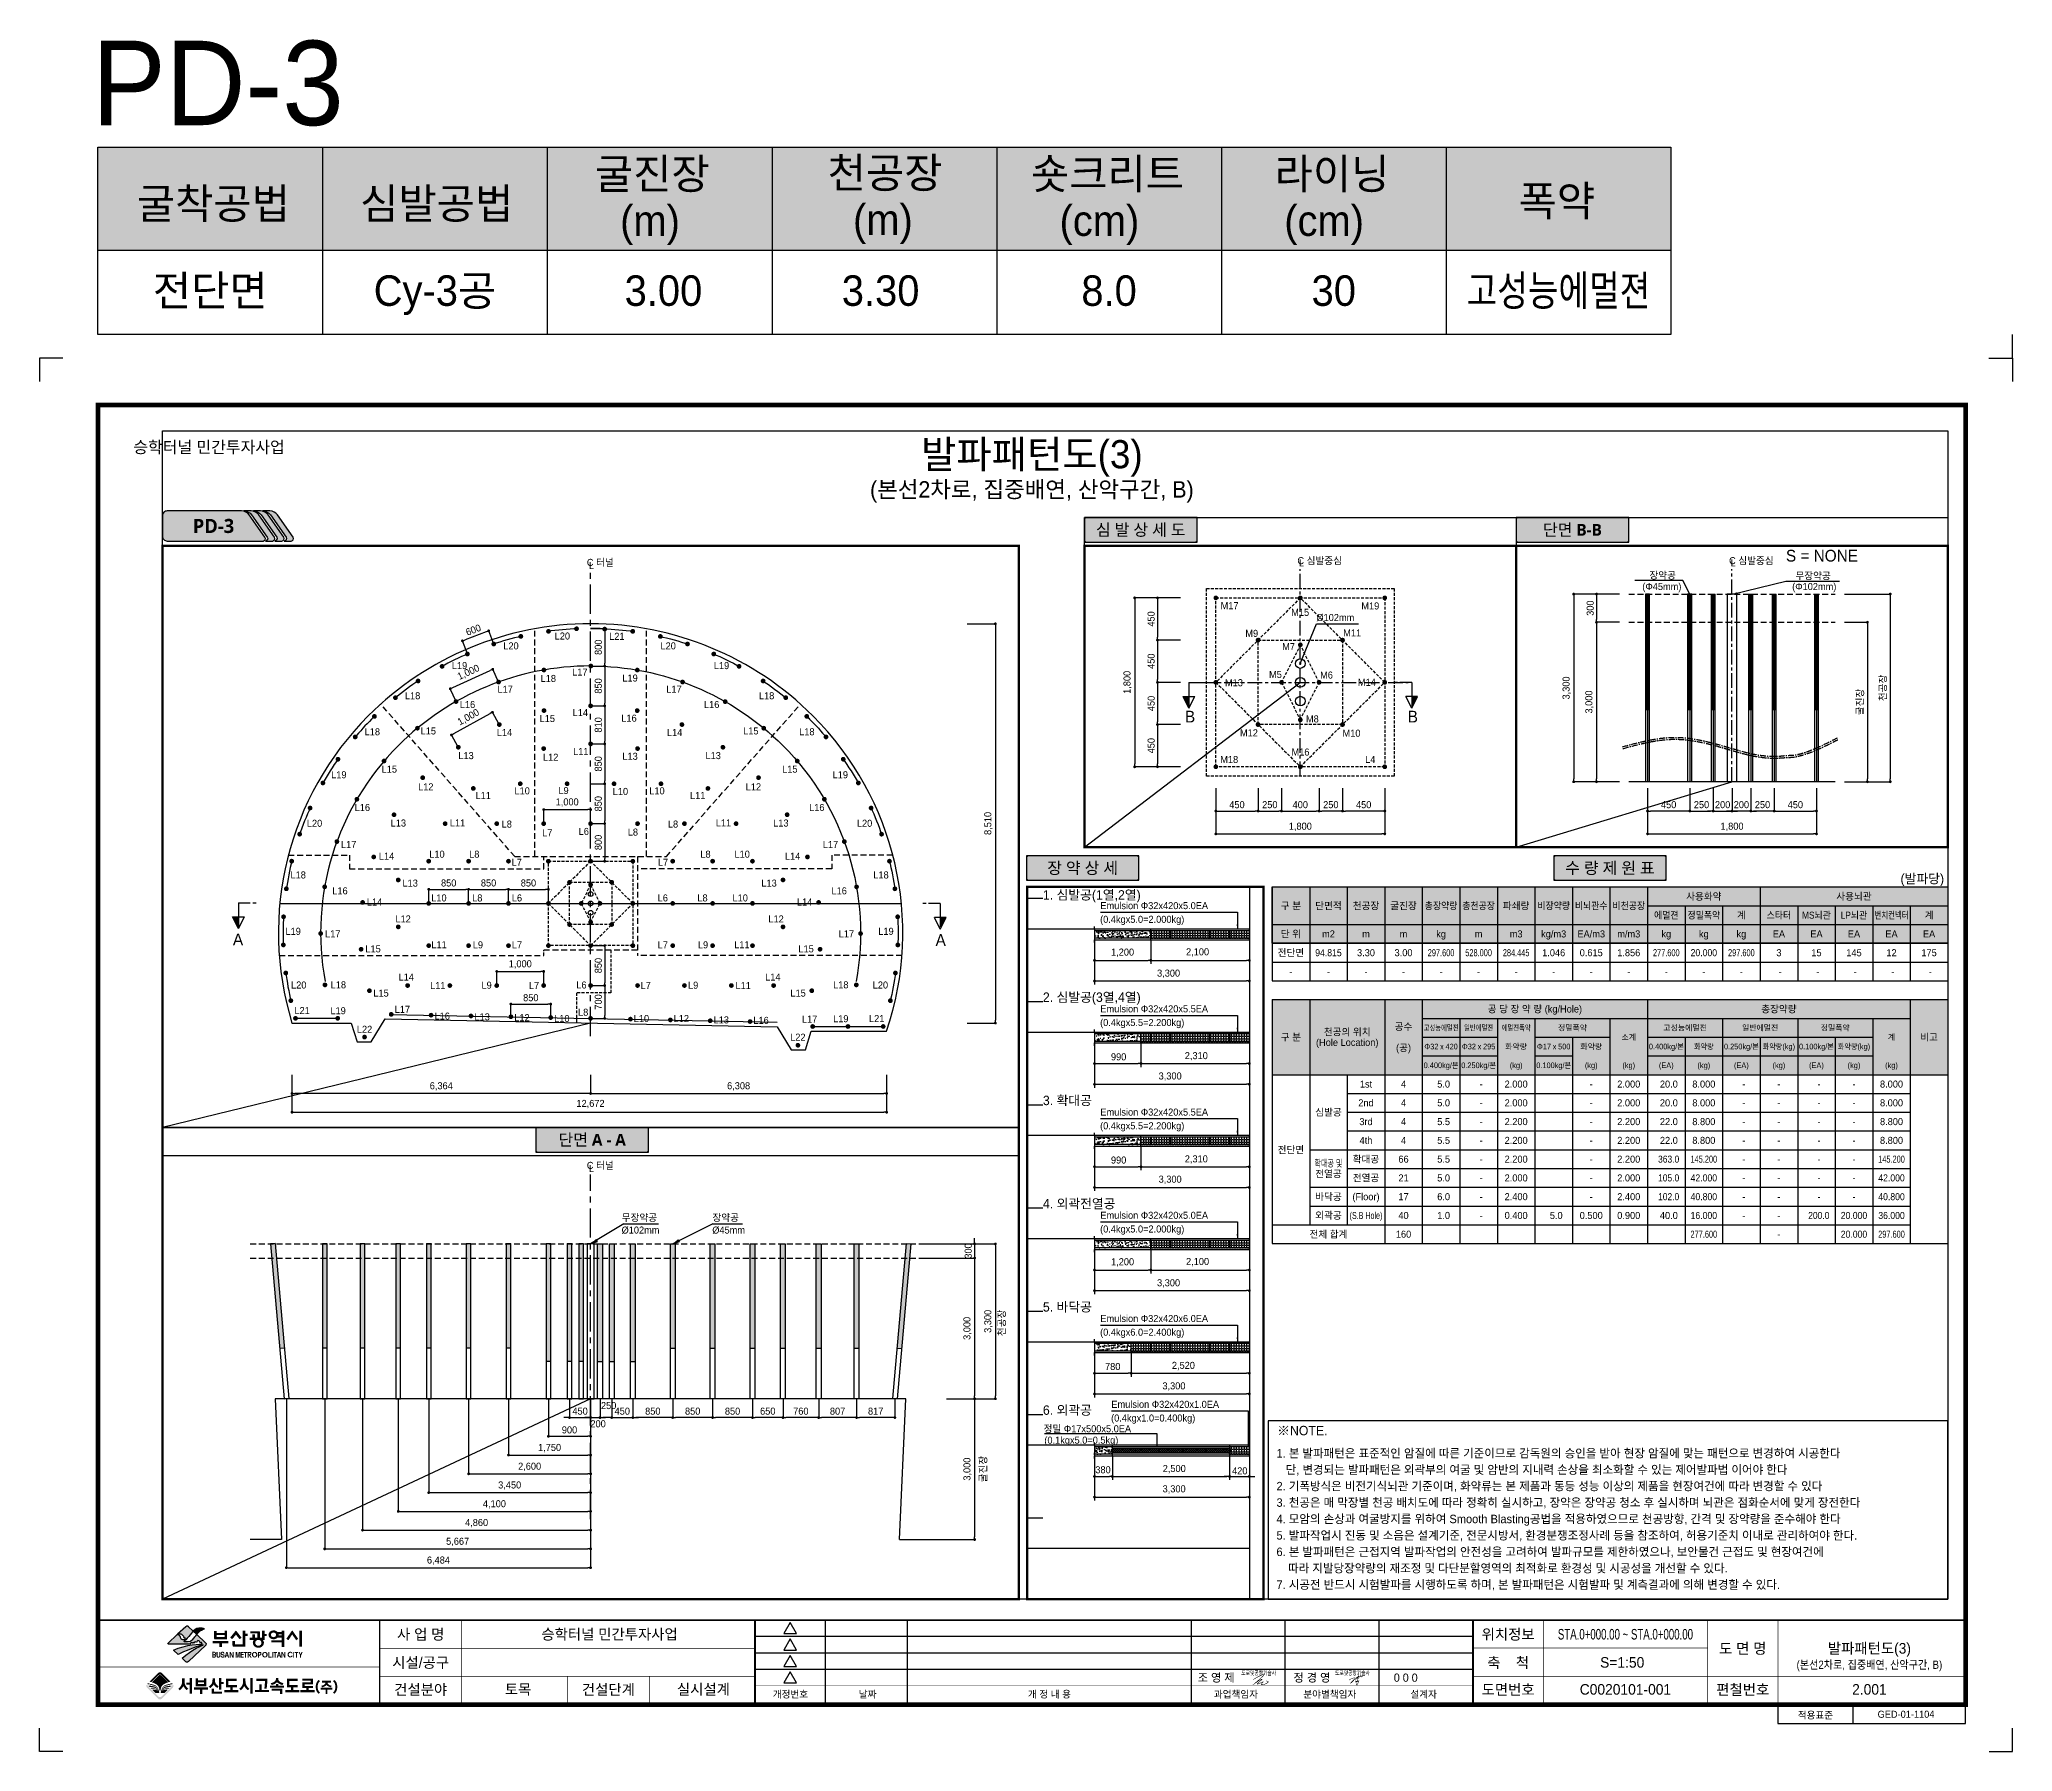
# Model space of a CAD drawing. Extents: x -689 to 317106, y 182884 to 219577.
# Drawn here: x 106856 to 148906, y 182884 to 219374 of the extents above; entities that cross this region are included whole.
import ezdxf
from ezdxf.enums import TextEntityAlignment as Align

# ---------------------------------------------------------------- set-up
doc = ezdxf.new("R2010")
doc.units = 0
doc.header["$LTSCALE"] = 500
doc.header["$MEASUREMENT"] = 0
for name, pattern in [('A-CENTR01', [2, 1.25, -0.25, 0.25, -0.25]), ('A-HIDDN01', [0.375, 0.25, -0.125]), ('HIDDEN', [0.375, 0.25, -0.125])]:
    doc.linetypes.add(name, pattern=pattern)
doc.layers.get('DEFPOINTS').update_dxf_attribs({"color": 55})
for name, color, linetype, true_color in [('0-100', 7, 'Continuous', 0x646464), ('0-251', 7, 'Continuous', 0x6e6e6e), ('0-252', 7, 'Continuous', 0xa0a0a0), ('0-253', 7, 'Continuous', 0xcfcfcf)]:
    doc.layers.add(name, color=color, linetype=linetype, true_color=true_color)
doc.layers.add('0-21', color=21, linetype='Continuous', plot=False)
doc.layers.add('0-250line', color=250, linetype='Continuous', lineweight=9, true_color=0x333333)
doc.layers.add('CZ-TEX-255', color=7, linetype='Continuous', lineweight=5, true_color=0xffffff)
for name, color, linetype in [('0-255', 52, 'Continuous'), ('A-DIM01', 1, 'Continuous'), ('A-SYM01', 2, 'Continuous'), ('A-TEXT02', 6, 'Continuous'), ('A-TEXT03', 7, 'Continuous'), ('CS-CNTL', 1, 'A-CENTR01'), ('CS-EXCV', 3, 'CFZ008'), ('CS-LEAL', 1, 'Continuous'), ('CS-TABL-LIN1', 4, 'Continuous'), ('CS-TABL-LIN2', 1, 'Continuous'), ('CS-TABL-TEX1', 3, 'Continuous'), ('CS-TABL-TEX2', 6, 'Continuous'), ('CS-TABL-TEX3', 7, 'Continuous'), ('CS-TEXT', 7, 'Continuous'), ('CUT-BOD-LIN', 6, 'HIDDEN'), ('CX-BORD', 7, 'Continuous'), ('CX-BORD-LIN1', 7, 'Continuous'), ('CX-BORD-LIN2', 7, 'Continuous'), ('CX-ICON-HA-253', 253, 'Continuous'), ('CX-MISC', 7, 'Continuous'), ('CZ-TABL-LIN1', 4, 'Continuous'), ('CZ-TEX0', 7, 'Continuous'), ('CZ-TEX1', 7, 'Continuous'), ('CZ-TEX2', 7, 'Continuous'), ('CZ-TEX3', 7, 'Continuous'), ('CZ-TEXT', 3, 'Continuous'), ('CZ-TEXT-04', 6, 'Continuous'), ('DO-GAK', 7, 'Continuous'), ('HOLE-EXEC', 3, 'Continuous'), ('TU-BLOCK-DMP', 7, 'Continuous'), ('TU-BLOCK-EXP', 1, 'Continuous'), ('TU-CNTL', 1, 'A-CENTR01'), ('TU-HOLE-EXEC', 3, 'Continuous'), ('TU-HOLE-LIN1', 1, 'Continuous'), ('TU-LEAD-LINE', 1, 'Continuous'), ('TU-LEAD-TEX1', 3, 'Continuous'), ('뇌관연결1', 2, 'Continuous'), ('발파공(바닥)', 5, 'Continuous'), ('발파공(심발)', 4, 'Continuous'), ('발파공(외곽)', 6, 'Continuous'), ('발파공(전열)', 2, 'Continuous'), ('발파공(확대)', 7, 'Continuous'), ('치수선', 242, 'Continuous')]:
    doc.layers.add(name, color=color, linetype=linetype)
doc.styles.add('GTXT', font='')
doc.styles.get("Standard").update_dxf_attribs({"font": ''})
doc.styles.add('STYLE1', font='')
doc.styles.add('TB_BTXT', font='')
doc.styles.add('TB_TEXT', font='')
doc.styles.add('굴림체', font='')
doc.styles.add('돋움', font='')
doc.styles.add('돋움체', font='')
doc.styles.add('맑은고딕(굵게)', font='malgunbd.ttf')
doc.styles.add('일반문자', font='')
doc.styles.add('제목', font='')
doc.styles.get('GTXT').set_extended_font_data('Dotum')
doc.styles.get('Standard').set_extended_font_data('Dotum')
doc.styles.get('STYLE1').set_extended_font_data('Dotum')
doc.styles.get('TB_BTXT').set_extended_font_data('Dotum')
doc.styles.get('TB_TEXT').set_extended_font_data('Dotum')
doc.styles.get('굴림체').set_extended_font_data('Dotum')
doc.styles.get('돋움').set_extended_font_data('Dotum')
doc.styles.get('돋움체').set_extended_font_data('Dotum')
doc.styles.get('일반문자').set_extended_font_data('Dotum')
doc.styles.get('제목').set_extended_font_data('Dotum')
doc.linetypes.add('CFZ008', pattern='A,0.9,-0.2,[106,KHCLINE.shx,S=0.00606,R=180,X=0,Y=0],0.9', length=2)
doc.linetypes.add('E-DIGLN01', pattern='A,0.9,-0.2,[19,kscals.shx,S=0.1,R=180,X=0,Y=0],0.9', length=2)
doc.dimstyles.new('D_50', dxfattribs={"dimscale": 50, "dimtxt": 3, "dimasz": 1.2, "dimexe": 0, "dimexo": 0, "dimgap": 1.2, "dimtad": 1, "dimdec": 0, "dimrnd": 0.0005, "dimdsep": 46, "dimlunit": 6, "dimtxsty": '돋움체', "dimblk": 'DOT', "dimcen": 0.09, "dimclrd": 1, "dimclre": 1, "dimclrt": 1, "dimaunit": 1, "dimadec": 0, "dimazin": 0, "dimtfac": 1, "dimtdec": 0, "dimtix": 1, "dimtmove": 2, "dimatfit": 0, "dimfxl": 1, "dimtvp": 2, "dimtolj": 1, "dimtzin": 0, "dimlwd": -1, "dimlwe": -1, "dimarcsym": 0})
doc.dimstyles.new('DIM01', dxfattribs={"dimscale": 50, "dimtxt": 3, "dimasz": 1, "dimexe": 1, "dimexo": 0, "dimgap": 1, "dimtad": 1, "dimdec": 0, "dimzin": 0, "dimdsep": 46, "dimlunit": 6, "dimtxsty": '돋움', "dimblk": 'CZDIMA3', "dimcen": 2, "dimclrd": 256, "dimclre": 256, "dimclrt": 3, "dimadec": 4, "dimazin": 0, "dimtfac": 1, "dimtdec": 0, "dimtix": 1, "dimtmove": 2, "dimatfit": 3, "dimfxl": 1, "dimtolj": 1, "dimtzin": 0, "dimarcsym": 0})
doc.dimstyles.new('DIM1', dxfattribs={"dimtxt": 3, "dimasz": 1.2, "dimexe": 1.5, "dimexo": 0, "dimgap": 1, "dimtad": 1, "dimdec": 0, "dimrnd": 0.0005, "dimzin": 0, "dimdsep": 46, "dimlunit": 6, "dimtxsty": '돋움체', "dimblk": 'DOT', "dimcen": 0.09, "dimclrd": 1, "dimclre": 1, "dimclrt": 2, "dimaunit": 1, "dimadec": 4, "dimazin": 0, "dimtfac": 1, "dimtdec": 0, "dimtix": 1, "dimtmove": 2, "dimatfit": 3, "dimfxl": 1, "dimtolj": 1, "dimtzin": 0, "dimarcsym": 0})
pattern_1 = [(0, (-263630.704, 416974.19), (0, 55), [40, -15]), (90, (-263630.704, 416974.19), (-55, 3e-15), [40, -15])]

msp = doc.modelspace()

# ---------------------------------------------------------------- texts
at = {"layer": '0-255', "color": 7, "true_color": 0xffffff, "style": '맑은고딕(굵게)'}
for s, p in [('심 발 상 세 도', (130326.58188, 208922.76852)), ('단면 B-B', (139526.58188, 208922.76852)), ('장 약 상 세', (129088.28127, 201715.15052)), ('수 량 제 원 표', (140326.58188, 201715.15052)), ('단면 A - A', (118634.36731, 195922.76852))]:
    msp.add_text(s, height=250, rotation=359.97820732, dxfattribs=at).set_placement(p, align=Align.MIDDLE_CENTER)
at = {"layer": 'A-TEXT03', "style": '돋움체'}
for s, p in [('B', (131377.07627, 204941.17198)), ('B', (136125.24666, 204941.17198)), ('A', (111087.81997, 200192.31171)), ('A', (126063.13684, 200180.36301))]:
    msp.add_text(s, height=250, dxfattribs=at).set_placement(p, align=Align.MIDDLE)
at = {"layer": 'CS-TABL-TEX1', "style": '굴림체'}
for s, p in [('굴진장', (119915.17764, 216518.36853)), ('천공장', (124878.07956, 216540.27354)), ('숏크리트', (129615.12398, 216517.22507)), ('라이닝', (134403.96317, 216517.22507)), ('굴착공법', (110561.13115, 215883.78093)), ('심발공법', (115321.60959, 215883.78093)), ('폭약', (139192.80236, 215938.09909)), ('(m)', (119867.87005, 215431.00376)), ('(m)', (124830.77198, 215452.90877)), ('(cm)', (129445.54843, 215431.00376)), ('(cm)', (134234.38762, 215431.00376))]:
    msp.add_text(s, height=650, dxfattribs=at).set_placement(p, align=Align.MIDDLE)
at = {"layer": 'CS-TABL-TEX3'}
for s, height, style, p in [('전단면', 650, '굴림체', (110495.99331, 214020.79045)), ('Cy-3공', 650, '굴림체', (115284.81617, 214020.79045)), ('3.00', 650, '굴림체', (120154.295, 214020.79045)), ('3.30', 650, '굴림체', (124782.42289, 214020.79045)), ('8.0', 650, '굴림체', (129651.3174, 214020.79045)), ('30', 650, '굴림체', (134440.15659, 214020.79045)), ('전단면', 150, '돋움', (133526.58188, 199909.94733)), ('3.30', 150, '돋움', (135126.58188, 199909.94733)), ('3.00', 150, '돋움', (135926.58188, 199909.94733)), ('1.046', 150, '돋움', (139126.58188, 199909.94733)), ('0.615', 150, '돋움', (139926.58188, 199909.94733)), ('1.856', 150, '돋움', (140726.58188, 199909.94733)), ('3', 150, '돋움', (143926.58188, 199909.94733)), ('15', 150, '돋움', (144726.58188, 199909.94733)), ('145', 150, '돋움', (145526.58188, 199909.94733)), ('12', 150, '돋움', (146326.58188, 199909.94733)), ('175', 150, '돋움', (147126.58188, 199909.94733)), ('-', 150, '돋움', (133526.58188, 199509.94733)), ('-', 150, '돋움', (134326.58188, 199509.94733)), ('-', 150, '돋움', (135126.58188, 199509.94733)), ('-', 150, '돋움', (135926.58188, 199509.94733)), ('-', 150, '돋움', (136726.58188, 199509.94733)), ('-', 150, '돋움', (137526.58188, 199509.94733)), ('-', 150, '돋움', (138326.58188, 199509.94733)), ('-', 150, '돋움', (139126.58188, 199509.94733)), ('-', 150, '돋움', (139926.58188, 199509.94733)), ('-', 150, '돋움', (140726.58188, 199509.94733)), ('-', 150, '돋움', (141526.58188, 199509.94733)), ('-', 150, '돋움', (142326.58188, 199509.94733)), ('-', 150, '돋움', (143126.58188, 199509.94733)), (' -', 150, '돋움', (143926.58188, 199509.94733)), (' -', 150, '돋움', (144726.58188, 199509.94733)), (' -', 150, '돋움', (145526.58188, 199509.94733)), (' -', 150, '돋움', (146326.58188, 199509.94733)), (' -', 150, '돋움', (147126.58188, 199509.94733)), ('1st', 150, '돋움', (135126.58188, 197109.94733)), ('4', 150, '돋움', (135926.58188, 197109.94733)), ('  5.0', 150, '돋움', (136726.58188, 197109.94733)), ('  -', 150, '돋움', (137526.58188, 197109.94733)), ('2.000', 150, '돋움', (138326.58188, 197109.94733)), ('-', 150, '돋움', (139926.58188, 197109.94733)), ('2.000', 150, '돋움', (140726.58188, 197109.94733)), ('  20.0', 150, '돋움', (141526.58188, 197109.94733)), ('8.000', 150, '돋움', (142326.58188, 197109.94733)), ('  -', 150, '돋움', (143126.58188, 197109.94733)), ('-', 150, '돋움', (143926.58188, 197109.94733)), ('  -', 150, '돋움', (144726.58188, 197109.94733)), ('-', 150, '돋움', (145526.58188, 197109.94733)), ('8.000', 150, '돋움', (146326.58188, 197109.94733)), ('심발공', 150, '돋움', (134326.58188, 196509.94733)), ('2nd', 150, '돋움', (135126.58188, 196709.94733)), ('3rd', 150, '돋움', (135126.58188, 196309.94733)), ('4', 150, '돋움', (135926.58188, 196709.94733)), ('4', 150, '돋움', (135926.58188, 196309.94733)), ('  5.0', 150, '돋움', (136726.58188, 196709.94733)), ('  5.5', 150, '돋움', (136726.58188, 196309.94733)), ('  -', 150, '돋움', (137526.58188, 196709.94733)), ('2.000', 150, '돋움', (138326.58188, 196709.94733)), ('2.200', 150, '돋움', (138326.58188, 196309.94733)), ('-', 150, '돋움', (139926.58188, 196709.94733)), ('2.000', 150, '돋움', (140726.58188, 196709.94733)), ('2.200', 150, '돋움', (140726.58188, 196309.94733)), ('  20.0', 150, '돋움', (141526.58188, 196709.94733)), ('  22.0', 150, '돋움', (141526.58188, 196309.94733)), ('8.000', 150, '돋움', (142326.58188, 196709.94733)), ('8.800', 150, '돋움', (142326.58188, 196309.94733)), ('  -', 150, '돋움', (143126.58188, 196709.94733)), ('-', 150, '돋움', (143926.58188, 196709.94733)), ('  -', 150, '돋움', (144726.58188, 196709.94733)), ('-', 150, '돋움', (145526.58188, 196709.94733)), ('8.000', 150, '돋움', (146326.58188, 196709.94733)), ('8.800', 150, '돋움', (146326.58188, 196309.94733)), ('4th', 150, '돋움', (135126.58188, 195909.94733)), ('4', 150, '돋움', (135926.58188, 195909.94733)), ('  5.5', 150, '돋움', (136726.58188, 195909.94733)), ('  -', 150, '돋움', (137526.58188, 196309.94733)), ('2.200', 150, '돋움', (138326.58188, 195909.94733)), ('-', 150, '돋움', (139926.58188, 196309.94733)), ('2.200', 150, '돋움', (140726.58188, 195909.94733)), ('  22.0', 150, '돋움', (141526.58188, 195909.94733)), ('8.800', 150, '돋움', (142326.58188, 195909.94733)), ('  -', 150, '돋움', (143126.58188, 196309.94733)), ('-', 150, '돋움', (143926.58188, 196309.94733)), ('  -', 150, '돋움', (144726.58188, 196309.94733)), ('-', 150, '돋움', (145526.58188, 196309.94733)), ('8.800', 150, '돋움', (146326.58188, 195909.94733)), ('전단면', 150, '돋움', (133526.58188, 195709.94733)), ('확대공', 150, '돋움', (135126.58188, 195509.94733)), ('66', 150, '돋움', (135926.58188, 195509.94733)), ('  5.5', 150, '돋움', (136726.58188, 195509.94733)), ('  -', 150, '돋움', (137526.58188, 195909.94733)), ('2.200', 150, '돋움', (138326.58188, 195509.94733)), ('-', 150, '돋움', (139926.58188, 195909.94733)), ('2.200', 150, '돋움', (140726.58188, 195509.94733)), ('  -', 150, '돋움', (143126.58188, 195909.94733)), ('-', 150, '돋움', (143926.58188, 195909.94733)), ('  -', 150, '돋움', (144726.58188, 195909.94733)), ('-', 150, '돋움', (145526.58188, 195909.94733)), ('전열공', 150, '돋움', (134326.58188, 195197.44733)), ('전열공', 150, '돋움', (135126.58188, 195109.94733)), ('21', 150, '돋움', (135926.58188, 195109.94733)), ('  5.0', 150, '돋움', (136726.58188, 195109.94733)), ('  -', 150, '돋움', (137526.58188, 195509.94733)), ('2.000', 150, '돋움', (138326.58188, 195109.94733)), ('-', 150, '돋움', (139926.58188, 195509.94733)), ('2.000', 150, '돋움', (140726.58188, 195109.94733)), ('  -', 150, '돋움', (143126.58188, 195509.94733)), ('-', 150, '돋움', (143926.58188, 195509.94733)), ('  -', 150, '돋움', (144726.58188, 195509.94733)), ('-', 150, '돋움', (145526.58188, 195509.94733)), ('바닥공', 150, '돋움', (134326.58188, 194709.94733)), ('(Floor)', 150, '돋움', (135126.58188, 194709.94733)), ('17', 150, '돋움', (135926.58188, 194709.94733)), ('  6.0', 150, '돋움', (136726.58188, 194709.94733)), ('  -', 150, '돋움', (137526.58188, 195109.94733)), ('  -', 150, '돋움', (137526.58188, 194709.94733)), ('2.400', 150, '돋움', (138326.58188, 194709.94733)), ('-', 150, '돋움', (139926.58188, 195109.94733)), ('-', 150, '돋움', (139926.58188, 194709.94733)), ('2.400', 150, '돋움', (140726.58188, 194709.94733)), ('  -', 150, '돋움', (143126.58188, 195109.94733)), ('  -', 150, '돋움', (143126.58188, 194709.94733)), ('-', 150, '돋움', (143926.58188, 195109.94733)), ('-', 150, '돋움', (143926.58188, 194709.94733)), ('  -', 150, '돋움', (144726.58188, 195109.94733)), ('  -', 150, '돋움', (144726.58188, 194709.94733)), ('-', 150, '돋움', (145526.58188, 195109.94733)), ('-', 150, '돋움', (145526.58188, 194709.94733)), ('외곽공', 150, '돋움', (134326.58188, 194309.94733)), ('40', 150, '돋움', (135926.58188, 194309.94733)), ('  1.0', 150, '돋움', (136726.58188, 194309.94733)), ('  -', 150, '돋움', (137526.58188, 194309.94733)), ('0.400', 150, '돋움', (138326.58188, 194309.94733)), ('  5.0', 150, '돋움', (139126.58188, 194309.94733)), ('0.500', 150, '돋움', (139926.58188, 194309.94733)), ('0.900', 150, '돋움', (140726.58188, 194309.94733)), ('  40.0', 150, '돋움', (141526.58188, 194309.94733)), ('  -', 150, '돋움', (143126.58188, 194309.94733)), ('-', 150, '돋움', (143926.58188, 194309.94733)), ('전체 합계', 150, '돋움', (134326.58188, 193909.94733)), ('160', 150, '돋움', (135926.58188, 193909.94733)), ('-', 150, '돋움', (143926.58188, 193909.94733))]:
    msp.add_text(s, height=height, dxfattribs=dict(at, style=style)).set_placement(p, align=Align.MIDDLE_CENTER)
for s, height, style, width, p in [('고성능에멀젼', 650, '굴림체', 0.8, (139228.99578, 214020.79045)), ('94.815', 150, '돋움', 0.94, (134326.58188, 199909.94733)), ('297.600', 150, '돋움', 0.8, (136726.58188, 199909.94733)), ('528.000', 150, '돋움', 0.8, (137526.58188, 199909.94733)), ('284.445', 150, '돋움', 0.8, (138326.58188, 199909.94733)), ('277.600', 150, '돋움', 0.8, (141526.58188, 199909.94733)), ('20.000', 150, '돋움', 0.94, (142326.58188, 199909.94733)), ('297.600', 150, '돋움', 0.8, (143126.58188, 199909.94733)), ('  363.0', 150, '돋움', 0.92, (141526.58188, 195509.94733)), ('145.200', 150, '돋움', 0.8, (142326.58188, 195509.94733)), ('145.200', 150, '돋움', 0.8, (146326.58188, 195509.94733)), ('확대공 및', 150, '돋움', 0.71, (134326.58188, 195422.44733)), ('  105.0', 150, '돋움', 0.92, (141526.58188, 195109.94733)), ('42.000', 150, '돋움', 0.94, (142326.58188, 195109.94733)), ('42.000', 150, '돋움', 0.94, (146326.58188, 195109.94733)), ('  102.0', 150, '돋움', 0.92, (141526.58188, 194709.94733)), ('40.800', 150, '돋움', 0.94, (142326.58188, 194709.94733)), ('40.800', 150, '돋움', 0.94, (146326.58188, 194709.94733)), ('(S.B Hole)', 150, '돋움', 0.63, (135126.58188, 194309.94733)), ('16.000', 150, '돋움', 0.94, (142326.58188, 194309.94733)), ('  200.0', 150, '돋움', 0.92, (144726.58188, 194309.94733)), ('20.000', 150, '돋움', 0.94, (145526.58188, 194309.94733)), ('36.000', 150, '돋움', 0.94, (146326.58188, 194309.94733)), ('277.600', 150, '돋움', 0.8, (142326.58188, 193909.94733)), ('20.000', 150, '돋움', 0.94, (145526.58188, 193909.94733)), ('297.600', 150, '돋움', 0.8, (146326.58188, 193909.94733))]:
    msp.add_text(s, height=height, dxfattribs=dict(at, style=style, width=width)).set_placement(p, align=Align.MIDDLE_CENTER)
at = {"layer": 'CS-TEXT'}
for s, p in [('C 터널', (118520.83172, 208153.51376)), ('L', (118564.95493, 208084.88057)), ('C 심발중심', (133664.98147, 208190.56111, 0)), ('L', (133698.0635, 208144.39382, 0)), ('C 심발중심', (142864.92145, 208190.56111, 0)), ('L', (142898.00347, 208144.39382, 0)), ('C 터널', (118520.83172, 195301.95294)), ('L', (118564.95493, 195233.31974))]:
    msp.add_text(s, height=150, dxfattribs=at).set_placement(p)
at = {"layer": 'CZ-TEX-255', "lineweight": 18, "style": '맑은고딕(굵게)'}
msp.add_text('PD-3', height=300, dxfattribs=at).set_placement((110564.86899, 209004.54758), align=Align.MIDDLE_CENTER)
at = {"layer": 'CZ-TEX1', "color": 1, "style": '제목'}
msp.add_text('PD-3', height=1800, dxfattribs=at).set_placement((107976.23, 217546.74891))
at = {"layer": 'CZ-TEX2'}
for s, height, style, p in [('S = NONE', 250, '제목', (144843.82028, 208246.2864, 0)), ('(Φ45mm)', 150, 'STYLE1', (141432.77702, 207638.34643)), ('장약공', 150, 'STYLE1', (141449.55257, 207878.07418)), ('(Φ102mm)', 150, 'STYLE1', (144680.10235, 207638.34643)), ('무장약공', 150, 'STYLE1', (144655.50643, 207868.07418)), ('M17', 150, 'STYLE1', (132219.29077, 207231.32436)), ('M19', 150, 'STYLE1', (135218.34638, 207225.00046)), ('M15', 150, 'STYLE1', (133724.39539, 207089.18528, 0)), ('M9', 150, 'STYLE1', (132691.65965, 206641.1829)), ('M7', 150, 'STYLE1', (133476.22084, 206357.88894, 0)), ('M11', 150, 'STYLE1', (134831.92881, 206649.50799)), ('M13', 150, 'STYLE1', (132312.49101, 205589.36533)), ('M5', 150, 'STYLE1', (133196.43519, 205763.84385)), ('M6', 150, 'STYLE1', (134284.6869, 205752.58949)), ('M14', 150, 'STYLE1', (135144.64348, 205597.06965)), ('M8', 150, 'STYLE1', (133983.88145, 204817.50789, 0)), ('M12', 150, 'STYLE1', (132631.9299, 204521.78062)), ('M10', 150, 'STYLE1', (134817.27068, 204512.71071)), ('M18', 150, 'STYLE1', (132211.81634, 203953.23069)), ('M16', 150, 'STYLE1', (133730.57181, 204112.10445, 0)), ('L4', 150, 'STYLE1', (135218.34638, 203955.00046)), ('(발파당)', 200, '제목', (146982.64716, 201388.09381)), ('L9', 150, 'STYLE1', (116199.53421, 200001.9981, 0)), ('L9', 150, 'STYLE1', (120997.31162, 200001.9981, 0))]:
    msp.add_text(s, height=height, dxfattribs=dict(at, style=style)).set_placement(p, align=Align.CENTER)
for s, style, p in [('Ø102mm', 'STYLE1', (134069.5056, 206979.11552)), ('L20', 'STYLE1', (116740.7215, 206373.61637, 0)), ('L20', 'STYLE1', (117836.01492, 206583.91487, 0)), ('L21', 'STYLE1', (118996.99913, 206577.54108, 0)), ('L20', 'STYLE1', (120090.70313, 206373.61637, 0)), ('L19', 'STYLE1', (115643.51096, 205953.82235, 0)), ('L19', 'STYLE1', (121227.24792, 205953.82235, 0)), ('L18', 'STYLE1', (117536.07319, 205680.46027, 0)), ('L17', 'STYLE1', (118208.73127, 205816.87463, 0)), ('L19', 'STYLE1', (119278.23647, 205688.91041, 0)), ('L18', 'STYLE1', (114643.95609, 205311.17213, 0)), ('L16', 'STYLE1', (115814.17302, 205124.46821, 0)), ('L17', 'STYLE1', (116616.76547, 205449.87717, 0)), ('L17', 'STYLE1', (120215.06678, 205449.87717, 0)), ('L16', 'STYLE1', (121017.86303, 205124.46821, 0)), ('L18', 'STYLE1', (122188.89518, 205311.17213, 0)), ('L15', 'STYLE1', (117514.30324, 204825.69518, 0)), ('L14', 'STYLE1', (118219.58648, 204952.50329, 0)), ('L16', 'STYLE1', (119256.46651, 204834.14533, 0)), ('L18', 'STYLE1', (113786.17053, 204543.82189, 0)), ('L15', 'STYLE1', (114978.87656, 204561.44391, 0)), ('L14', 'STYLE1', (116602.29867, 204528.86222, 0)), ('L14', 'STYLE1', (120229.32977, 204528.86222, 0)), ('L15', 'STYLE1', (121852.95568, 204561.44391, 0)), ('L18', 'STYLE1', (123046.47693, 204543.82189, 0)), ('L13', 'STYLE1', (115783.57524, 204035.39291, 0)), ('L12', 'STYLE1', (117586.3228, 204000.80959, 0)), ('L11', 'STYLE1', (118229.11788, 204123.42322, 0)), ('L13', 'STYLE1', (119279.06566, 204021.53153, 0)), ('L13', 'STYLE1', (121050.09124, 204035.39291, 0)), ('L19', 'STYLE1', (113072.0751, 203627.31396, 0)), ('L15', 'STYLE1', (114148.14372, 203747.53186, 0)), ('L12', 'STYLE1', (114925.37038, 203370.7149, 0)), ('L12', 'STYLE1', (121907.48088, 203370.7149, 0)), ('L15', 'STYLE1', (122683.68852, 203747.53186, 0)), ('L19', 'STYLE1', (123759.75714, 203627.31396, 0)), ('L11', 'STYLE1', (116149.97635, 203186.41525, 0)), ('L10', 'STYLE1', (116978.65172, 203284.71004, 0)), ('L9', 'STYLE1', (117915.45848, 203291.16825, 0)), ('L10', 'STYLE1', (119073.16918, 203271.73678, 0)), ('L10', 'STYLE1', (119852.77291, 203284.71004, 0)), ('L11', 'STYLE1', (120720.78253, 203186.41525, 0)), ('L20', 'STYLE1', (112554.52156, 202592.96869, 0)), ('L16', 'STYLE1', (113573.7413, 202930.57604, 0)), ('L13', 'STYLE1', (114340.87625, 202598.62071, 0)), ('L11', 'STYLE1', (115601.77268, 202601.74785, 0)), ('L8', 'STYLE1', (116705.55276, 202576.39127, 0)), ('L8', 'STYLE1', (120248.7659, 202576.39127, 0)), ('L11', 'STYLE1', (121268.98619, 202601.74785, 0)), ('L13', 'STYLE1', (122492.79023, 202598.62071, 0)), ('L16', 'STYLE1', (123258.29475, 202930.57604, 0)), ('L20', 'STYLE1', (124276.90308, 202592.96869, 0)), ('L17', 'STYLE1', (113281.3765, 202140.80152, 0)), ('L7', 'STYLE1', (117568.77249, 202390.8398, 0)), ('L6', 'STYLE1', (118347.14098, 202420.38443, 0)), ('L8', 'STYLE1', (119393.18445, 202405.61211, 0)), ('L17', 'STYLE1', (123550.45574, 202140.80152, 0)), ('L14', 'STYLE1', (114088.48778, 201891.44851, 0)), ('L10', 'STYLE1', (115163.66503, 201934.93268, 0)), ('L8', 'STYLE1', (116013.66503, 201934.93268, 0)), ('L7', 'STYLE1', (116917.75198, 201761.98163, 0)), ('L7', 'STYLE1', (120035.75146, 201761.98163, 0)), ('L8', 'STYLE1', (120940.65363, 201934.93268, 0)), ('L10', 'STYLE1', (121667.75961, 201934.93268, 0)), ('L14', 'STYLE1', (122743.14066, 201891.44851, 0)), ('L18', 'STYLE1', (112205.73441, 201491.86273, 0)), ('L13', 'STYLE1', (114592.26919, 201318.4505, 0)), ('L13', 'STYLE1', (122241.3973, 201318.4505, 0)), ('L18', 'STYLE1', (124626.91305, 201491.86273, 0)), ('L16', 'STYLE1', (113096.32794, 201153.56878, 0)), ('L14', 'STYLE1', (113832.91294, 200915.15558, 0)), ('L10', 'STYLE1', (115205.12681, 201001.9981, 0)), ('L8', 'STYLE1', (116077.12891, 201001.9981, 0)), ('L6', 'STYLE1', (116922.661, 201001.9981, 0)), ('L6', 'STYLE1', (120031.04624, 201001.9981, 0)), ('L8', 'STYLE1', (120877.18975, 201001.9981, 0)), ('L10', 'STYLE1', (121626.29783, 201001.9981, 0)), ('L14', 'STYLE1', (122998.7155, 200915.15558, 0)), ('L16', 'STYLE1', (123735.70811, 201153.56878, 0)), ('L12', 'STYLE1', (114441.95544, 200554.18788, 0)), ('L12', 'STYLE1', (122390.89583, 200554.18788, 0)), ('L19', 'STYLE1', (112098.59504, 200290.50477, 0)), ('L17', 'STYLE1', (112942.54646, 200238.22313, 0)), ('L17', 'STYLE1', (123889.28578, 200238.22313, 0)), ('L19', 'STYLE1', (124733.2372, 200290.50477, 0)), ('L15', 'STYLE1', (113801.70586, 199917.45855, 0)), ('L11', 'STYLE1', (115208.20438, 200005.63449, 0)), ('L7', 'STYLE1', (116922.661, 200001.9981, 0)), ('L7', 'STYLE1', (120030.84244, 200001.9981, 0)), ('L11', 'STYLE1', (121662.55449, 200005.63449, 0)), ('L15', 'STYLE1', (123030.12638, 199917.45855, 0)), ('L14', 'STYLE1', (114509.72818, 199316.2203, 0)), ('L14', 'STYLE1', (122321.90026, 199316.2203, 0)), ('L20', 'STYLE1', (112217.90436, 199146.43513, 0)), ('L18', 'STYLE1', (113062.08789, 199150.73389, 0)), ('L15', 'STYLE1', (113972.04037, 198974.03113, 0)), ('L11', 'STYLE1', (115180.72322, 199134.16412, 0)), ('L9', 'STYLE1', (116275.61194, 199142.21337, 0)), ('L7', 'STYLE1', (117286.35239, 199134.16412, 0)), ('L6', 'STYLE1', (118296.70575, 199147.26098, 0)), ('L7', 'STYLE1', (119667.15105, 199134.16412, 0)), ('L9', 'STYLE1', (120677.8915, 199142.21337, 0)), ('L11', 'STYLE1', (121690.03566, 199134.16412, 0)), ('L15', 'STYLE1', (122859.79188, 198974.03113, 0)), ('L18', 'STYLE1', (123769.94816, 199150.73389, 0)), ('L20', 'STYLE1', (124613.92788, 199146.43513, 0)), ('L21', 'STYLE1', (112289.97584, 198602.1675, 0)), ('L19', 'STYLE1', (113056.62526, 198598.15744, 0)), ('L17', 'STYLE1', (114426.20154, 198627.76219, 0)), ('L16', 'STYLE1', (115276.03159, 198484.35663, 0)), ('L13', 'STYLE1', (116125.86164, 198467.36003, 0)), ('L12', 'STYLE1', (116975.6917, 198450.36343, 0)), ('L10', 'STYLE1', (117825.52175, 198433.36683, 0)), ('L8', 'STYLE1', (118334.13365, 198566.485, 0)), ('L10', 'STYLE1', (119520.79461, 198433.36683, 0)), ('L12', 'STYLE1', (120372.05129, 198433.0744, 0)), ('L13', 'STYLE1', (121222.69656, 198402.52667, 0)), ('L16', 'STYLE1', (122070.69238, 198393.58973, 0)), ('L17', 'STYLE1', (123105.0988, 198419.54771, 0)), ('L19', 'STYLE1', (123769.2004, 198427.73121, 0)), ('L21', 'STYLE1', (124534.627, 198431.74127, 0)), ('L22', 'STYLE1', (113620.46085, 198202.02433, 0)), ('L22', 'STYLE1', (122854.61694, 198035.00671, 0)), ('무장약공', 'GTXT', (119265.52803, 194189.52658)), ('장약공', 'GTXT', (121198.29596, 194189.52658)), ('Ø102mm', 'GTXT', (119261.72791, 193923.69146)), ('Ø45mm', 'GTXT', (121194.49585, 193923.69146))]:
    msp.add_text(s, height=150, dxfattribs=dict(at, style=style)).set_placement(p)
at = {"layer": 'CZ-TEX2', "style": '돋움'}
for s, p in [('천공장', (127437.30862, 191737.36234)), ('굴진장', (127040.89161, 188623.01357))]:
    msp.add_text(s, height=150, rotation=90.000138978, dxfattribs=at).set_placement(p)
at = {"layer": 'CZ-TEXT', "color": 0, "style": '돋움'}
msp.add_text('※NOTE.', height=200, dxfattribs=at).set_placement((133233.83541, 189625.06484))
for s, p in [('1. 본 발파패턴은 표준적인 암질에 따른 기준이므로 감독원의 승인을 받아 현장 암질에 맞는 패턴으로 변경하여 시공한다', (133218.67767, 189240.94805)), ('   단, 변경되는 발파패턴은 외곽부의 여굴 및 암반의 지내력 손상을 최소화할 수 있는 제어발파법 이어야 한다', (133218.67767, 188890.94805)), ('2. 기폭방식은 비전기식뇌관 기준이며, 화약류는 본 제품과 동등 성능 이상의 제품을 현장여건에 따라 변경할 수 있다', (133218.67767, 188540.94805)), ('3. 천공은 매 막장별 천공 배치도에 따라 정확히 실시하고, 장약은 장약공 청소 후 실시하며 뇌관은 점화순서에 맞게 장전한다', (133218.67767, 188190.94805)), ('4. 모암의 손상과 여굴방지를 위하여 Smooth Blasting공법을 적용하였으므로 천공방향, 간격 및 장약량을 준수해야 한다', (133218.67767, 187840.94805)), ('5. 발파작업시 진동 및 소음은 설계기준, 전문시방서, 환경분쟁조정사례 등을 참조하여, 허용기준치 이내로 관리하여야 한다.', (133218.67767, 187490.94805)), ('6. 본 발파패턴은 근접지역 발파작업의 안전성을 고려하여 발파규모를 제한하였으나, 보안물건 근접도 및 현장여건에', (133218.67767, 187140.94805)), ('   따라 지발당장약량의 재조정 및 다단분할영역의 최적화로 환경성 및 시공성을 개선할 수 있다.', (133268.67767, 186790.94805)), ('7. 시공전 반드시 시험발파를 시행하도록 하며, 본 발파패턴은 시험발파 및 계측결과에 의해 변경할 수 있다.', (133218.67767, 186440.94805))]:
    msp.add_text(s, height=180, dxfattribs=at).set_placement(p, align=Align.MIDDLE_LEFT)
at = {"layer": 'CZ-TEXT-04', "style": '돋움체'}
for s, p in [('1. 심발공(1열,2열)', (128241.27348, 201041.62121)), ('2. 심발공(3열,4열)', (128241.27348, 198861.62121)), ('3. 확대공', (128241.27348, 196661.62121)), ('4. 외곽전열공', (128241.27348, 194461.62121)), ('5. 바닥공', (128241.27348, 192261.62121)), ('6. 외곽공', (128241.27348, 190061.62121))]:
    msp.add_text(s, height=200, dxfattribs=at).set_placement(p)
at = {"layer": 'TU-LEAD-TEX1', "style": 'GTXT'}
for s, p in [('(0.4kgx5.0=2.000kg)', (129459.95569, 200546.25967)), ('Emulsion Φ32x420x5.0EA', (129466.22795, 200838.02608)), ('(0.4kgx5.5=2.200kg)', (129459.95569, 198346.25967)), ('Emulsion Φ32x420x5.5EA', (129466.22795, 198638.02608)), ('Emulsion Φ32x420x5.5EA', (129466.22795, 196438.02608)), ('(0.4kgx5.5=2.200kg)', (129459.95569, 196146.25967)), ('Emulsion Φ32x420x5.0EA', (129466.22795, 194238.02608)), ('(0.4kgx5.0=2.000kg)', (129459.95569, 193946.25967)), ('Emulsion Φ32x420x6.0EA', (129466.22795, 192038.02608)), ('(0.4kgx6.0=2.400kg)', (129459.95569, 191746.25967)), ('(0.4kgx1.0=0.400kg)', (129693.91943, 189917.69132)), ('Emulsion Φ32x420x1.0EA', (129700.19169, 190209.45773)), ('정밀 Φ17x500x5.0EA', (128256.50065, 189688.81272)), ('(0.1kgx5.0=0.5kg)', (128272.01257, 189446.32982))]:
    msp.add_text(s, height=150, dxfattribs=at).set_placement(p)

# ---------------------------------------------------------------- blocks, each defined once
blk = doc.blocks.new('_Dot')
at = {"color": 0, "linetype": 'ByBlock', "lineweight": -2}
blk.add_line((-0.5, 0), (-1, 0), dxfattribs=at)
at = {"color": 0, "linetype": 'ByBlock', "const_width": 0.5}
blk.add_lwpolyline([(-0.25, 0, 1), (0.25, 0, 1)], format="xyb", close=True, dxfattribs=at)
blk = doc.blocks.new('*D100')
at = {"layer": 'A-DIM01', "color": 1, "ltscale": 10, "transparency": 16777216}
for p, q in [((126629, 206920), (127229, 206920)), ((127229, 206860), (127229, 198470)), ((126629, 198410), (127229, 198410))]:
    blk.add_line(p, q, dxfattribs=at)
at = {"layer": 'DEFPOINTS', "color": 0, "ltscale": 10, "transparency": 16777216}
for p in [(126629, 206920), (126629, 198410), (127229, 198410)]:
    blk.add_point(p, dxfattribs=at)
at = {"layer": 'A-DIM01', "color": 1, "ltscale": 10, "transparency": 16777216, "xscale": 60, "yscale": 60, "zscale": 60}
for p, rotation in [((127229, 206920), 90), ((127229, 198410), 270)]:
    blk.add_blockref('_Dot', p, dxfattribs=dict(at, rotation=rotation))
at = {"layer": 'A-DIM01', "color": 1, "ltscale": 10, "transparency": 16777216, "insert": (127080, 202665), "char_height": 150, "attachment_point": 5, "rotation": 90, "style": '돋움체'}
blk.add_mtext('\\A1;8,510', dxfattribs=at)
blk = doc.blocks.new('*D101')
at = {"layer": 'A-DIM01', "color": 1, "ltscale": 10, "transparency": 16777216}
for p, q in [((118602, 197310), (118602, 196910)), ((124910, 197310), (124910, 196910)), ((118662, 196910), (124850, 196910))]:
    blk.add_line(p, q, dxfattribs=at)
at = {"layer": 'DEFPOINTS', "color": 0, "ltscale": 10, "transparency": 16777216}
for p in [(118602, 197310), (124910, 197310), (124910, 196910)]:
    blk.add_point(p, dxfattribs=at)
at = {"layer": 'A-DIM01', "color": 1, "ltscale": 10, "transparency": 16777216, "xscale": 60, "yscale": 60, "zscale": 60, "rotation": 180}
blk.add_blockref('_Dot', (118602, 196910), dxfattribs=at)
at = {"layer": 'A-DIM01', "color": 1, "ltscale": 10, "transparency": 16777216, "xscale": 60, "yscale": 60, "zscale": 60}
blk.add_blockref('_Dot', (124910, 196910), dxfattribs=at)
at = {"layer": 'A-DIM01', "color": 1, "ltscale": 10, "transparency": 16777216, "insert": (121756, 197060), "char_height": 150, "attachment_point": 5, "style": '돋움체'}
blk.add_mtext('\\A1;6,308', dxfattribs=at)
blk = doc.blocks.new('*D102')
at = {"layer": 'A-DIM01', "color": 1, "ltscale": 10, "transparency": 16777216}
for p, q in [((112237, 197310), (112237, 196910)), ((118602, 197310), (118602, 196910)), ((118542, 196910), (112297, 196910))]:
    blk.add_line(p, q, dxfattribs=at)
at = {"layer": 'DEFPOINTS', "color": 0, "ltscale": 10, "transparency": 16777216}
for p in [(112237, 197310), (118602, 197310), (112237, 196910)]:
    blk.add_point(p, dxfattribs=at)
at = {"layer": 'A-DIM01', "color": 1, "ltscale": 10, "transparency": 16777216, "xscale": 60, "yscale": 60, "zscale": 60, "rotation": 180}
blk.add_blockref('_Dot', (112237, 196910), dxfattribs=at)
at = {"layer": 'A-DIM01', "color": 1, "ltscale": 10, "transparency": 16777216, "xscale": 60, "yscale": 60, "zscale": 60}
blk.add_blockref('_Dot', (118602, 196910), dxfattribs=at)
at = {"layer": 'A-DIM01', "color": 1, "ltscale": 10, "transparency": 16777216, "insert": (115419, 197060), "char_height": 150, "attachment_point": 5, "style": '돋움체'}
blk.add_mtext('\\A1;6,364', dxfattribs=at)
blk = doc.blocks.new('*D103')
at = {"layer": 'A-DIM01', "color": 1, "ltscale": 10, "transparency": 16777216}
for p, q in [((112237, 197310), (112237, 196510)), ((124910, 197310), (124910, 196510)), ((112297, 196510), (124850, 196510))]:
    blk.add_line(p, q, dxfattribs=at)
at = {"layer": 'DEFPOINTS', "color": 0, "ltscale": 10, "transparency": 16777216}
for p in [(112237, 197310), (124910, 197310), (124910, 196510)]:
    blk.add_point(p, dxfattribs=at)
at = {"layer": 'A-DIM01', "color": 1, "ltscale": 10, "transparency": 16777216, "xscale": 60, "yscale": 60, "zscale": 60, "rotation": 180}
blk.add_blockref('_Dot', (112237, 196510), dxfattribs=at)
at = {"layer": 'A-DIM01', "color": 1, "ltscale": 10, "transparency": 16777216, "xscale": 60, "yscale": 60, "zscale": 60}
blk.add_blockref('_Dot', (124910, 196510), dxfattribs=at)
at = {"layer": 'A-DIM01', "color": 1, "ltscale": 10, "transparency": 16777216, "insert": (118599, 196684), "char_height": 150, "attachment_point": 5, "style": '돋움체'}
blk.add_mtext('\\A1;12,672', dxfattribs=at)
blk = doc.blocks.new('재료표제목')
at = {"layer": '0-253'}
h = blk.add_hatch(color=256, dxfattribs=at)
h.dxf.hatch_style = 1
h.paths.add_polyline_path([(0, 1600), (14400, 1600), (14400, 0), (0, 0)])
at = {"layer": 'CS-TABL-LIN1'}
for p, q in [((0, 1600), (0, 0)), ((0, 1600), (14400, 1600)), ((14400, 1600), (14400, 0)), ((0, 0), (14400, 0))]:
    blk.add_line(p, q, dxfattribs=at)
at = {"layer": 'CS-TABL-LIN2'}
for p, q in [((800, 1600), (800, 0)), ((2400, 1600), (2400, 0)), ((3200, 1600), (3200, 0)), ((8000, 1600), (8000, 0)), ((13600, 1600), (13600, 0)), ((3200, 1200), (13600, 1200)), ((4000, 1200), (4000, 0)), ((4800, 1200), (4800, 0)), ((5600, 1200), (5600, 0)), ((7200, 1200), (7200, 0)), ((9600, 1200), (9600, 0)), ((11200, 1200), (11200, 0)), ((12800, 1200), (12800, 0)), ((3200, 800), (4800, 800)), ((5600, 800), (7200, 800)), ((6400, 800), (6400, 0)), ((8000, 800), (12800, 800)), ((8800, 800), (8800, 0)), ((10400, 800), (10400, 0)), ((12000, 800), (12000, 0)), ((3200, 400), (4800, 400)), ((5600, 400), (6400, 400)), ((8000, 400), (12800, 400))]:
    blk.add_line(p, q, dxfattribs=at)
at = {"layer": 'CS-TABL-TEX2', "style": '일반문자'}
for s, height, p in [('공 당 장 약 량 (kg/Hole)', 150, (5600, 1400)), ('총장약량', 150, (10800, 1400)), ('구 분', 150, (400, 800)), ('천공의 위치', 150, (1600, 912)), ('공수', 150, (2800, 1025)), ('정밀폭약', 120, (6400, 1000)), ('소계', 120, (7600, 800)), ('고성능에멀젼', 120, (8800, 1000)), ('일반에멀젼', 120, (10400, 1000)), ('정밀폭약', 120, (12000, 1000)), ('계', 120, (13200, 800)), ('비고', 150, (14000, 800)), ('(Hole Location)', 150, (1600, 688)), ('(공)', 150, (2800, 575)), ('화약량', 120, (5200, 600)), ('화약량', 120, (6800, 600)), ('(kg)', 120, (5200, 200)), ('(kg)', 120, (6800, 200)), ('(kg)', 120, (7600, 200)), ('(EA)', 120, (8400, 200)), ('(kg)', 120, (9200, 200)), ('(EA)', 120, (10000, 200)), ('(kg)', 120, (10800, 200)), ('(EA)', 120, (11600, 200)), ('(kg)', 120, (12400, 200)), ('(kg)', 120, (13200, 200))]:
    blk.add_text(s, height=height, dxfattribs=at).set_placement(p, align=Align.MIDDLE_CENTER)
for s, width, p in [('고성능에멀젼', 0.8, (3600, 1000)), ('일반에멀젼', 0.8, (4400, 1000)), ('에멀젼폭약', 0.8, (5200, 1000)), ('Φ32ⅹ420', 0.9, (3600, 600)), ('Φ32ⅹ295', 0.9, (4400, 600)), ('Φ17ⅹ500', 0.9, (6000, 600)), ('0.400kg/본', 0.9, (8400, 600)), ('화약량', 0.9, (9200, 600)), ('0.250kg/본', 0.9, (10000, 600)), ('화약량(kg)', 0.9, (10800, 600)), ('0.100kg/본', 0.9, (11600, 600)), ('화약량(kg)', 0.9, (12400, 600)), ('0.400kg/본', 0.9, (3600, 200)), ('0.250kg/본', 0.9, (4400, 200)), ('0.100kg/본', 0.9, (6000, 200))]:
    blk.add_text(s, height=120, dxfattribs=dict(at, width=width)).set_placement(p, align=Align.MIDDLE_CENTER)
blk = doc.blocks.new('장약제원제목')
at = {"layer": '0-253'}
h = blk.add_hatch(color=256, dxfattribs=at)
h.dxf.hatch_style = 1
h.paths.add_polyline_path([(500931, 27019), (515331, 27019), (515331, 25819), (500931, 25819)])
at = {"color": 4}
blk.add_lwpolyline([(500931, 27019), (515331, 27019), (515331, 25819), (500931, 25819)], close=True, dxfattribs=at)
at = {"layer": 'CS-TABL-LIN1'}
for p, q in [((500931, 27019), (500931, 25819)), ((500931, 27019), (515331, 27019)), ((515331, 27019), (515331, 25819)), ((500931, 25819), (515331, 25819))]:
    blk.add_line(p, q, dxfattribs=at)
at = {"layer": 'CS-TABL-LIN2'}
for p, q in [((501731, 27019), (501731, 25819)), ((502531, 27019), (502531, 25819)), ((503331, 27019), (503331, 25819)), ((504131, 27019), (504131, 25819)), ((504931, 27019), (504931, 25819)), ((505731, 27019), (505731, 25819)), ((506531, 27019), (506531, 25819)), ((507331, 27019), (507331, 25819)), ((508131, 27019), (508131, 25819)), ((508931, 27019), (508931, 25819)), ((511331, 27019), (511331, 25819)), ((508931, 26619), (515331, 26619)), ((509731, 26619), (509731, 25819)), ((510531, 26619), (510531, 25819)), ((512131, 26619), (512131, 25819)), ((512931, 26619), (512931, 25819)), ((513731, 26619), (513731, 25819)), ((514531, 26619), (514531, 25819)), ((500931, 26219), (515331, 26219))]:
    blk.add_line(p, q, dxfattribs=at)
at = {"layer": 'CS-TABL-TEX2', "style": '일반문자'}
for s, p in [('사용화약', (510131, 26819)), ('사용뇌관', (513331, 26819)), ('구 분', (501331, 26619)), ('단면적', (502131, 26619)), ('천공장', (502931, 26619)), ('굴진장', (503731, 26619)), ('파쇄량', (506131, 26619)), ('계', (510931, 26419)), ('계', (514931, 26419)), ('단 위', (501331, 26019)), ('m2', (502131, 26019)), ('kg', (504531, 26019)), ('m3', (506131, 26019)), ('kg/m3', (506931, 26019)), ('EA/m3', (507731, 26019)), ('m/m3', (508531, 26019)), ('kg', (509331, 26019)), ('kg', (510131, 26019)), ('kg', (510931, 26019)), ('EA', (511731, 26019)), ('EA', (512531, 26019)), ('EA', (513331, 26019)), ('EA', (514131, 26019)), ('EA', (514931, 26019)), ('m', (502931, 26019)), ('m', (503731, 26019)), ('m', (505331, 26019))]:
    blk.add_text(s, height=150, dxfattribs=at).set_placement(p, align=Align.MIDDLE_CENTER)
for s, width, p in [('총장약량', 0.9, (504531, 26619)), ('총천공장', 0.9, (505331, 26619)), ('비장약량', 0.9, (506931, 26619)), ('비뇌관수', 0.9, (507731, 26619)), ('비천공장', 0.9, (508531, 26619)), ('에멀젼', 0.9, (509331, 26419)), ('정밀폭약', 0.9, (510131, 26419)), ('스타터', 0.9, (511731, 26419)), ('MS뇌관', 0.9, (512531, 26419)), ('LP뇌관', 0.9, (513331, 26419)), ('번치컨넥터', 0.75, (514131, 26419))]:
    blk.add_text(s, height=150, dxfattribs=dict(at, width=width)).set_placement(p, align=Align.MIDDLE_CENTER)
blk = doc.blocks.new('*D297')
at = {"layer": 'A-DIM01', "color": 1, "ltscale": 10, "transparency": 16777216}
for p, q in [((118802, 190403), (118802, 190003)), ((119052, 190403), (119052, 190003)), ((118992, 190003), (118862, 190003))]:
    blk.add_line(p, q, dxfattribs=at)
at = {"layer": 'DEFPOINTS', "color": 0, "ltscale": 10, "transparency": 16777216}
for p in [(118802, 190403), (119052, 190403), (118802, 190003)]:
    blk.add_point(p, dxfattribs=at)
at = {"layer": 'A-DIM01', "color": 1, "ltscale": 10, "transparency": 16777216, "xscale": 60, "yscale": 60, "zscale": 60, "rotation": 180}
blk.add_blockref('_Dot', (118802, 190003), dxfattribs=at)
at = {"layer": 'A-DIM01', "color": 1, "ltscale": 10, "transparency": 16777216, "xscale": 60, "yscale": 60, "zscale": 60}
blk.add_blockref('_Dot', (119052, 190003), dxfattribs=at)
at = {"layer": 'A-DIM01', "color": 1, "ltscale": 10, "transparency": 16777216, "insert": (118986, 190257), "char_height": 150, "attachment_point": 5, "style": '돋움체'}
blk.add_mtext('\\A1;250', dxfattribs=at)
blk = doc.blocks.new('*D298')
at = {"layer": 'A-DIM01', "color": 1, "ltscale": 10, "transparency": 16777216}
for p, q in [((119502, 190403), (119502, 190003)), ((120352, 190403), (120352, 190003)), ((120292, 190003), (119562, 190003))]:
    blk.add_line(p, q, dxfattribs=at)
at = {"layer": 'DEFPOINTS', "color": 0, "ltscale": 10, "transparency": 16777216}
for p in [(119502, 190403), (120352, 190403), (119502, 190003)]:
    blk.add_point(p, dxfattribs=at)
at = {"layer": 'A-DIM01', "color": 1, "ltscale": 10, "transparency": 16777216, "xscale": 60, "yscale": 60, "zscale": 60, "rotation": 180}
blk.add_blockref('_Dot', (119502, 190003), dxfattribs=at)
at = {"layer": 'A-DIM01', "color": 1, "ltscale": 10, "transparency": 16777216, "xscale": 60, "yscale": 60, "zscale": 60}
blk.add_blockref('_Dot', (120352, 190003), dxfattribs=at)
at = {"layer": 'A-DIM01', "color": 1, "ltscale": 10, "transparency": 16777216, "insert": (119927, 190138), "char_height": 150, "attachment_point": 5, "style": '돋움체'}
blk.add_mtext('\\A1;850', dxfattribs=at)
blk = doc.blocks.new('*D299')
at = {"layer": 'A-DIM01', "color": 1, "ltscale": 10, "transparency": 16777216}
for p, q in [((120352, 190403), (120352, 190003)), ((121202, 190403), (121202, 190003)), ((121142, 190003), (120412, 190003))]:
    blk.add_line(p, q, dxfattribs=at)
at = {"layer": 'DEFPOINTS', "color": 0, "ltscale": 10, "transparency": 16777216}
for p in [(120352, 190403), (121202, 190403), (120352, 190003)]:
    blk.add_point(p, dxfattribs=at)
at = {"layer": 'A-DIM01', "color": 1, "ltscale": 10, "transparency": 16777216, "xscale": 60, "yscale": 60, "zscale": 60, "rotation": 180}
blk.add_blockref('_Dot', (120352, 190003), dxfattribs=at)
at = {"layer": 'A-DIM01', "color": 1, "ltscale": 10, "transparency": 16777216, "xscale": 60, "yscale": 60, "zscale": 60}
blk.add_blockref('_Dot', (121202, 190003), dxfattribs=at)
at = {"layer": 'A-DIM01', "color": 1, "ltscale": 10, "transparency": 16777216, "insert": (120777, 190138), "char_height": 150, "attachment_point": 5, "style": '돋움체'}
blk.add_mtext('\\A1;850', dxfattribs=at)
blk = doc.blocks.new('*D300')
at = {"layer": 'A-DIM01', "color": 1, "ltscale": 10, "transparency": 16777216}
for p, q in [((118602, 190403), (118602, 190003)), ((118802, 190403), (118802, 190003)), ((118542, 190003), (118482, 190003)), ((118602, 190003), (118802, 190003)), ((118862, 190003), (118922, 190003))]:
    blk.add_line(p, q, dxfattribs=at)
at = {"layer": 'DEFPOINTS', "color": 0, "ltscale": 10, "transparency": 16777216}
for p in [(118602, 190403), (118802, 190403), (118802, 190003)]:
    blk.add_point(p, dxfattribs=at)
at = {"layer": 'A-DIM01', "color": 1, "ltscale": 10, "transparency": 16777216, "xscale": 60, "yscale": 60, "zscale": 60}
blk.add_blockref('_Dot', (118602, 190003), dxfattribs=at)
at = {"layer": 'A-DIM01', "color": 1, "ltscale": 10, "transparency": 16777216, "xscale": 60, "yscale": 60, "zscale": 60, "rotation": 180}
blk.add_blockref('_Dot', (118802, 190003), dxfattribs=at)
at = {"layer": 'A-DIM01', "color": 1, "ltscale": 10, "transparency": 16777216, "insert": (118761, 189869), "char_height": 150, "attachment_point": 5, "style": '돋움체'}
blk.add_mtext('\\A1;200', dxfattribs=at)
blk = doc.blocks.new('*D301')
at = {"layer": 'A-DIM01', "color": 1, "ltscale": 10, "transparency": 16777216}
for p, q in [((118152, 190403), (118152, 190003)), ((118602, 190403), (118602, 190003)), ((118092, 190003), (118032, 190003)), ((118152, 190003), (118602, 190003)), ((118662, 190003), (118722, 190003))]:
    blk.add_line(p, q, dxfattribs=at)
at = {"layer": 'DEFPOINTS', "color": 0, "ltscale": 10, "transparency": 16777216}
for p in [(118152, 190403), (118602, 190403), (118602, 190003)]:
    blk.add_point(p, dxfattribs=at)
at = {"layer": 'A-DIM01', "color": 1, "ltscale": 10, "transparency": 16777216, "xscale": 60, "yscale": 60, "zscale": 60}
blk.add_blockref('_Dot', (118152, 190003), dxfattribs=at)
at = {"layer": 'A-DIM01', "color": 1, "ltscale": 10, "transparency": 16777216, "xscale": 60, "yscale": 60, "zscale": 60, "rotation": 180}
blk.add_blockref('_Dot', (118602, 190003), dxfattribs=at)
at = {"layer": 'A-DIM01', "color": 1, "ltscale": 10, "transparency": 16777216, "insert": (118377, 190138), "char_height": 150, "attachment_point": 5, "style": '돋움체'}
blk.add_mtext('\\A1;450', dxfattribs=at)
blk = doc.blocks.new('*D302')
at = {"layer": 'A-DIM01', "color": 1, "ltscale": 10, "transparency": 16777216}
for p, q in [((117702, 190403), (117702, 189603)), ((118602, 190403), (118602, 189603)), ((117762, 189603), (118542, 189603))]:
    blk.add_line(p, q, dxfattribs=at)
at = {"layer": 'DEFPOINTS', "color": 0, "ltscale": 10, "transparency": 16777216}
for p in [(117702, 190403), (118602, 190403), (118602, 189603)]:
    blk.add_point(p, dxfattribs=at)
at = {"layer": 'A-DIM01', "color": 1, "ltscale": 10, "transparency": 16777216, "xscale": 60, "yscale": 60, "zscale": 60, "rotation": 180}
blk.add_blockref('_Dot', (117702, 189603), dxfattribs=at)
at = {"layer": 'A-DIM01', "color": 1, "ltscale": 10, "transparency": 16777216, "xscale": 60, "yscale": 60, "zscale": 60}
blk.add_blockref('_Dot', (118602, 189603), dxfattribs=at)
at = {"layer": 'A-DIM01', "color": 1, "ltscale": 10, "transparency": 16777216, "insert": (118152, 189738), "char_height": 150, "attachment_point": 5, "style": '돋움체'}
blk.add_mtext('\\A1;900', dxfattribs=at)
blk = doc.blocks.new('*D303')
at = {"layer": 'A-DIM01', "color": 1, "ltscale": 10, "transparency": 16777216}
for p, q in [((116852, 190403), (116852, 189203)), ((118602, 190403), (118602, 189203)), ((116912, 189203), (118542, 189203))]:
    blk.add_line(p, q, dxfattribs=at)
at = {"layer": 'DEFPOINTS', "color": 0, "ltscale": 10, "transparency": 16777216}
for p in [(116852, 190403), (118602, 190403), (118602, 189203)]:
    blk.add_point(p, dxfattribs=at)
at = {"layer": 'A-DIM01', "color": 1, "ltscale": 10, "transparency": 16777216, "xscale": 60, "yscale": 60, "zscale": 60, "rotation": 180}
blk.add_blockref('_Dot', (116852, 189203), dxfattribs=at)
at = {"layer": 'A-DIM01', "color": 1, "ltscale": 10, "transparency": 16777216, "xscale": 60, "yscale": 60, "zscale": 60}
blk.add_blockref('_Dot', (118602, 189203), dxfattribs=at)
at = {"layer": 'A-DIM01', "color": 1, "ltscale": 10, "transparency": 16777216, "insert": (117727, 189352), "char_height": 150, "attachment_point": 5, "style": '돋움체'}
blk.add_mtext('\\A1;1,750', dxfattribs=at)
blk = doc.blocks.new('*D304')
at = {"layer": 'A-DIM01', "color": 1, "ltscale": 10, "transparency": 16777216}
for p, q in [((116002, 190403), (116002, 188803)), ((118602, 190403), (118602, 188803)), ((116062, 188803), (118542, 188803))]:
    blk.add_line(p, q, dxfattribs=at)
at = {"layer": 'DEFPOINTS', "color": 0, "ltscale": 10, "transparency": 16777216}
for p in [(116002, 190403), (118602, 190403), (118602, 188803)]:
    blk.add_point(p, dxfattribs=at)
at = {"layer": 'A-DIM01', "color": 1, "ltscale": 10, "transparency": 16777216, "xscale": 60, "yscale": 60, "zscale": 60, "rotation": 180}
blk.add_blockref('_Dot', (116002, 188803), dxfattribs=at)
at = {"layer": 'A-DIM01', "color": 1, "ltscale": 10, "transparency": 16777216, "xscale": 60, "yscale": 60, "zscale": 60}
blk.add_blockref('_Dot', (118602, 188803), dxfattribs=at)
at = {"layer": 'A-DIM01', "color": 1, "ltscale": 10, "transparency": 16777216, "insert": (117302, 188952), "char_height": 150, "attachment_point": 5, "style": '돋움체'}
blk.add_mtext('\\A1;2,600', dxfattribs=at)
blk = doc.blocks.new('*D305')
at = {"layer": 'A-DIM01', "color": 1, "ltscale": 10, "transparency": 16777216}
for p, q in [((124269, 190403), (124269, 190003)), ((125086, 190403), (125086, 190003)), ((125026, 190003), (124329, 190003))]:
    blk.add_line(p, q, dxfattribs=at)
at = {"layer": 'DEFPOINTS', "color": 0, "ltscale": 10, "transparency": 16777216}
for p in [(124269, 190403), (125086, 190403), (124269, 190003)]:
    blk.add_point(p, dxfattribs=at)
at = {"layer": 'A-DIM01', "color": 1, "ltscale": 10, "transparency": 16777216, "xscale": 60, "yscale": 60, "zscale": 60, "rotation": 180}
blk.add_blockref('_Dot', (124269, 190003), dxfattribs=at)
at = {"layer": 'A-DIM01', "color": 1, "ltscale": 10, "transparency": 16777216, "xscale": 60, "yscale": 60, "zscale": 60}
blk.add_blockref('_Dot', (125086, 190003), dxfattribs=at)
at = {"layer": 'A-DIM01', "color": 1, "ltscale": 10, "transparency": 16777216, "insert": (124677, 190138), "char_height": 150, "attachment_point": 5, "style": '돋움체'}
blk.add_mtext('\\A1;817', dxfattribs=at)
blk = doc.blocks.new('*D306')
at = {"layer": 'A-DIM01', "color": 1, "ltscale": 10, "transparency": 16777216}
for p, q in [((115152, 190403), (115152, 188403)), ((118602, 190003), (118602, 188403)), ((115212, 188403), (118542, 188403))]:
    blk.add_line(p, q, dxfattribs=at)
at = {"layer": 'DEFPOINTS', "color": 0, "ltscale": 10, "transparency": 16777216}
for p in [(115152, 190403), (118602, 190003), (118602, 188403)]:
    blk.add_point(p, dxfattribs=at)
at = {"layer": 'A-DIM01', "color": 1, "ltscale": 10, "transparency": 16777216, "xscale": 60, "yscale": 60, "zscale": 60, "rotation": 180}
blk.add_blockref('_Dot', (115152, 188403), dxfattribs=at)
at = {"layer": 'A-DIM01', "color": 1, "ltscale": 10, "transparency": 16777216, "xscale": 60, "yscale": 60, "zscale": 60}
blk.add_blockref('_Dot', (118602, 188403), dxfattribs=at)
at = {"layer": 'A-DIM01', "color": 1, "ltscale": 10, "transparency": 16777216, "insert": (116877, 188552), "char_height": 150, "attachment_point": 5, "style": '돋움체'}
blk.add_mtext('\\A1;3,450', dxfattribs=at)
blk = doc.blocks.new('*D307')
at = {"layer": 'A-DIM01', "color": 1, "ltscale": 10, "transparency": 16777216}
for p, q in [((125672, 193703), (126786, 193703)), ((126786, 193763), (126786, 193823)), ((126786, 193703), (126786, 193403)), ((125672, 193403), (126786, 193403)), ((126786, 193343), (126786, 193283))]:
    blk.add_line(p, q, dxfattribs=at)
at = {"layer": 'DEFPOINTS', "color": 0, "ltscale": 10, "transparency": 16777216}
for p in [(125672, 193703), (125672, 193403), (126786, 193403)]:
    blk.add_point(p, dxfattribs=at)
at = {"layer": 'A-DIM01', "color": 1, "ltscale": 10, "transparency": 16777216, "xscale": 60, "yscale": 60, "zscale": 60}
for p, rotation in [((126786, 193703), 270), ((126786, 193403), 90)]:
    blk.add_blockref('_Dot', p, dxfattribs=dict(at, rotation=rotation))
at = {"layer": 'A-DIM01', "color": 1, "ltscale": 10, "transparency": 16777216, "insert": (126650, 193553), "char_height": 150, "attachment_point": 5, "rotation": 90, "style": '돋움체'}
blk.add_mtext('\\A1;300', dxfattribs=at)
blk = doc.blocks.new('*D308')
at = {"layer": 'A-DIM01', "color": 1, "ltscale": 10, "transparency": 16777216}
for p, q in [((126186, 190403), (126786, 190403)), ((126786, 190343), (126786, 187463)), ((126186, 187403), (126786, 187403))]:
    blk.add_line(p, q, dxfattribs=at)
at = {"layer": 'DEFPOINTS', "color": 0, "ltscale": 10, "transparency": 16777216}
for p in [(126186, 190403), (126186, 187403), (126786, 187403)]:
    blk.add_point(p, dxfattribs=at)
at = {"layer": 'A-DIM01', "color": 1, "ltscale": 10, "transparency": 16777216, "xscale": 60, "yscale": 60, "zscale": 60}
for p, rotation in [((126786, 190403), 90), ((126786, 187403), 270)]:
    blk.add_blockref('_Dot', p, dxfattribs=dict(at, rotation=rotation))
at = {"layer": 'A-DIM01', "color": 1, "ltscale": 10, "transparency": 16777216, "insert": (126636, 188903), "char_height": 150, "attachment_point": 5, "rotation": 90, "style": '돋움체'}
blk.add_mtext('\\A1;3,000', dxfattribs=at)
blk = doc.blocks.new('*D309')
at = {"layer": 'A-DIM01', "color": 1, "ltscale": 10, "transparency": 16777216}
for p, q in [((126186, 193403), (126786, 193403)), ((126786, 193343), (126786, 190463)), ((126186, 190403), (126786, 190403))]:
    blk.add_line(p, q, dxfattribs=at)
at = {"layer": 'DEFPOINTS', "color": 0, "ltscale": 10, "transparency": 16777216}
for p in [(126186, 193403), (126186, 190403), (126786, 190403)]:
    blk.add_point(p, dxfattribs=at)
at = {"layer": 'A-DIM01', "color": 1, "ltscale": 10, "transparency": 16777216, "xscale": 60, "yscale": 60, "zscale": 60}
for p, rotation in [((126786, 193403), 90), ((126786, 190403), 270)]:
    blk.add_blockref('_Dot', p, dxfattribs=dict(at, rotation=rotation))
at = {"layer": 'A-DIM01', "color": 1, "ltscale": 10, "transparency": 16777216, "insert": (126636, 191903), "char_height": 150, "attachment_point": 5, "rotation": 90, "style": '돋움체'}
blk.add_mtext('\\A1;3,000', dxfattribs=at)
blk = doc.blocks.new('*D310')
at = {"layer": 'A-DIM01', "color": 1, "ltscale": 10, "transparency": 16777216}
for p, q in [((126786, 193703), (127229, 193703)), ((127229, 193643), (127229, 190463)), ((126786, 190403), (127229, 190403))]:
    blk.add_line(p, q, dxfattribs=at)
at = {"layer": 'DEFPOINTS', "color": 0, "ltscale": 10, "transparency": 16777216}
for p in [(126786, 193703), (126786, 190403), (127229, 190403)]:
    blk.add_point(p, dxfattribs=at)
at = {"layer": 'A-DIM01', "color": 1, "ltscale": 10, "transparency": 16777216, "xscale": 60, "yscale": 60, "zscale": 60}
for p, rotation in [((127229, 193703), 90), ((127229, 190403), 270)]:
    blk.add_blockref('_Dot', p, dxfattribs=dict(at, rotation=rotation))
at = {"layer": 'A-DIM01', "color": 1, "ltscale": 10, "transparency": 16777216, "insert": (127080, 192053), "char_height": 150, "attachment_point": 5, "rotation": 90, "style": '돋움체'}
blk.add_mtext('\\A1;3,300', dxfattribs=at)
blk = doc.blocks.new('*D311')
at = {"layer": 'A-DIM01', "color": 1, "ltscale": 10, "transparency": 16777216}
for p, q in [((119052, 190403), (119052, 190003)), ((119502, 190403), (119502, 190003)), ((118992, 190003), (118932, 190003)), ((119052, 190003), (119502, 190003)), ((119562, 190003), (119622, 190003))]:
    blk.add_line(p, q, dxfattribs=at)
at = {"layer": 'DEFPOINTS', "color": 0, "ltscale": 10, "transparency": 16777216}
for p in [(119052, 190403), (119502, 190403), (119502, 190003)]:
    blk.add_point(p, dxfattribs=at)
at = {"layer": 'A-DIM01', "color": 1, "ltscale": 10, "transparency": 16777216, "xscale": 60, "yscale": 60, "zscale": 60}
blk.add_blockref('_Dot', (119052, 190003), dxfattribs=at)
at = {"layer": 'A-DIM01', "color": 1, "ltscale": 10, "transparency": 16777216, "xscale": 60, "yscale": 60, "zscale": 60, "rotation": 180}
blk.add_blockref('_Dot', (119502, 190003), dxfattribs=at)
at = {"layer": 'A-DIM01', "color": 1, "ltscale": 10, "transparency": 16777216, "insert": (119277, 190138), "char_height": 150, "attachment_point": 5, "style": '돋움체'}
blk.add_mtext('\\A1;450', dxfattribs=at)
blk = doc.blocks.new('*D339')
at = {"layer": 'A-DIM01', "color": 1, "lineweight": -2, "transparency": 16777216}
for p, q in [((129341, 189187), (129341, 188672)), ((129721, 189187), (129721, 188672)), ((129401, 188747), (129661, 188747))]:
    blk.add_line(p, q, dxfattribs=at)
at = {"layer": 'DEFPOINTS', "color": 0, "transparency": 16777216}
for p in [(129341, 189187), (129721, 189187), (129721, 188747)]:
    blk.add_point(p, dxfattribs=at)
at = {"layer": 'A-DIM01', "color": 1, "lineweight": -2, "transparency": 16777216, "xscale": 60, "yscale": 60, "zscale": 60, "rotation": 180}
blk.add_blockref('_Dot', (129341, 188747), dxfattribs=at)
at = {"layer": 'A-DIM01', "color": 1, "lineweight": -2, "transparency": 16777216, "xscale": 60, "yscale": 60, "zscale": 60}
blk.add_blockref('_Dot', (129721, 188747), dxfattribs=at)
at = {"layer": 'A-DIM01', "color": 2, "transparency": 16777216, "insert": (129522, 188889), "char_height": 150, "attachment_point": 5, "style": '돋움체'}
blk.add_mtext('\\A1;380', dxfattribs=at)
blk = doc.blocks.new('*D340')
at = {"layer": 'A-DIM01', "color": 1, "lineweight": -2, "transparency": 16777216}
for p, q in [((129721, 189187), (129721, 188672)), ((132221, 189111), (132221, 188672)), ((129781, 188747), (132161, 188747))]:
    blk.add_line(p, q, dxfattribs=at)
at = {"layer": 'DEFPOINTS', "color": 0, "transparency": 16777216}
for p in [(129721, 189187), (132221, 189111), (132221, 188747)]:
    blk.add_point(p, dxfattribs=at)
at = {"layer": 'A-DIM01', "color": 1, "lineweight": -2, "transparency": 16777216, "xscale": 60, "yscale": 60, "zscale": 60, "rotation": 180}
blk.add_blockref('_Dot', (129721, 188747), dxfattribs=at)
at = {"layer": 'A-DIM01', "color": 1, "lineweight": -2, "transparency": 16777216, "xscale": 60, "yscale": 60, "zscale": 60}
blk.add_blockref('_Dot', (132221, 188747), dxfattribs=at)
at = {"layer": 'A-DIM01', "color": 2, "transparency": 16777216, "insert": (131040, 188902), "char_height": 150, "attachment_point": 5, "style": '돋움체'}
blk.add_mtext('\\A1;2,500', dxfattribs=at)
blk = doc.blocks.new('*D341')
at = {"layer": 'A-DIM01', "color": 1, "lineweight": -2, "transparency": 16777216}
for p, q in [((129341, 188936), (129341, 188232)), ((132641, 188936), (132641, 188232)), ((129401, 188307), (132581, 188307))]:
    blk.add_line(p, q, dxfattribs=at)
at = {"layer": 'DEFPOINTS', "color": 0, "transparency": 16777216}
for p in [(129341, 188936), (132641, 188936), (132641, 188307)]:
    blk.add_point(p, dxfattribs=at)
at = {"layer": 'A-DIM01', "color": 1, "lineweight": -2, "transparency": 16777216, "xscale": 60, "yscale": 60, "zscale": 60, "rotation": 180}
blk.add_blockref('_Dot', (129341, 188307), dxfattribs=at)
at = {"layer": 'A-DIM01', "color": 1, "lineweight": -2, "transparency": 16777216, "xscale": 60, "yscale": 60, "zscale": 60}
blk.add_blockref('_Dot', (132641, 188307), dxfattribs=at)
at = {"layer": 'A-DIM01', "color": 2, "transparency": 16777216, "insert": (131038, 188470), "char_height": 150, "attachment_point": 5, "style": '돋움체'}
blk.add_mtext('\\A1;3,300', dxfattribs=at)
blk = doc.blocks.new('*D342')
at = {"layer": 'A-DIM01', "color": 1, "lineweight": -2, "transparency": 16777216}
for p, q in [((132221, 189187), (132221, 188672)), ((132641, 189187), (132641, 188672)), ((132161, 188747), (132101, 188747)), ((132221, 188747), (132641, 188747)), ((132701, 188747), (132761, 188747))]:
    blk.add_line(p, q, dxfattribs=at)
at = {"layer": 'DEFPOINTS', "color": 0, "transparency": 16777216}
for p in [(132221, 189187), (132641, 189187), (132641, 188747)]:
    blk.add_point(p, dxfattribs=at)
at = {"layer": 'A-DIM01', "color": 1, "lineweight": -2, "transparency": 16777216, "xscale": 60, "yscale": 60, "zscale": 60}
blk.add_blockref('_Dot', (132221, 188747), dxfattribs=at)
at = {"layer": 'A-DIM01', "color": 1, "lineweight": -2, "transparency": 16777216, "xscale": 60, "yscale": 60, "zscale": 60, "rotation": 180}
blk.add_blockref('_Dot', (132641, 188747), dxfattribs=at)
at = {"layer": 'A-DIM01', "color": 2, "transparency": 16777216, "insert": (132436, 188866), "char_height": 150, "attachment_point": 5, "style": '돋움체'}
blk.add_mtext('\\A1;420', dxfattribs=at)
blk = doc.blocks.new('*D343')
at = {"layer": 'A-DIM01', "color": 1, "lineweight": -2, "transparency": 16777216}
for p, q in [((129341, 200187), (129341, 199672)), ((130541, 200186), (130541, 199672)), ((129401, 199747), (130481, 199747))]:
    blk.add_line(p, q, dxfattribs=at)
at = {"layer": 'DEFPOINTS', "color": 0, "transparency": 16777216}
for p in [(129341, 200187), (130541, 200186), (130541, 199747)]:
    blk.add_point(p, dxfattribs=at)
at = {"layer": 'A-DIM01', "color": 1, "lineweight": -2, "transparency": 16777216, "xscale": 60, "yscale": 60, "zscale": 60, "rotation": 180}
blk.add_blockref('_Dot', (129341, 199747), dxfattribs=at)
at = {"layer": 'A-DIM01', "color": 1, "lineweight": -2, "transparency": 16777216, "xscale": 60, "yscale": 60, "zscale": 60}
blk.add_blockref('_Dot', (130541, 199747), dxfattribs=at)
at = {"layer": 'A-DIM01', "color": 2, "transparency": 16777216, "insert": (129939, 199909), "char_height": 150, "attachment_point": 5, "style": '돋움체'}
blk.add_mtext('\\A1;1,200', dxfattribs=at)
blk = doc.blocks.new('*D344')
at = {"layer": 'A-DIM01', "color": 1, "lineweight": -2, "transparency": 16777216}
for p, q in [((130541, 200187), (130541, 199672)), ((132641, 200187), (132641, 199672)), ((130601, 199747), (132581, 199747))]:
    blk.add_line(p, q, dxfattribs=at)
at = {"layer": 'DEFPOINTS', "color": 0, "transparency": 16777216}
for p in [(130541, 200187), (132641, 200187), (132641, 199747)]:
    blk.add_point(p, dxfattribs=at)
at = {"layer": 'A-DIM01', "color": 1, "lineweight": -2, "transparency": 16777216, "xscale": 60, "yscale": 60, "zscale": 60, "rotation": 180}
blk.add_blockref('_Dot', (130541, 199747), dxfattribs=at)
at = {"layer": 'A-DIM01', "color": 1, "lineweight": -2, "transparency": 16777216, "xscale": 60, "yscale": 60, "zscale": 60}
blk.add_blockref('_Dot', (132641, 199747), dxfattribs=at)
at = {"layer": 'A-DIM01', "color": 2, "transparency": 16777216, "insert": (131537, 199915), "char_height": 150, "attachment_point": 5, "style": '돋움체'}
blk.add_mtext('\\A1;2,100', dxfattribs=at)
blk = doc.blocks.new('*D345')
at = {"layer": 'A-DIM01', "color": 1, "lineweight": -2, "transparency": 16777216}
for p, q in [((129341, 191387), (129341, 190872)), ((130121, 191387), (130121, 190872)), ((129401, 190947), (130061, 190947))]:
    blk.add_line(p, q, dxfattribs=at)
at = {"layer": 'DEFPOINTS', "color": 0, "transparency": 16777216}
for p in [(129341, 191387), (130121, 191387), (130121, 190947)]:
    blk.add_point(p, dxfattribs=at)
at = {"layer": 'A-DIM01', "color": 1, "lineweight": -2, "transparency": 16777216, "xscale": 60, "yscale": 60, "zscale": 60, "rotation": 180}
blk.add_blockref('_Dot', (129341, 190947), dxfattribs=at)
at = {"layer": 'A-DIM01', "color": 1, "lineweight": -2, "transparency": 16777216, "xscale": 60, "yscale": 60, "zscale": 60}
blk.add_blockref('_Dot', (130121, 190947), dxfattribs=at)
at = {"layer": 'A-DIM01', "color": 2, "transparency": 16777216, "insert": (129729, 191089), "char_height": 150, "attachment_point": 5, "style": '돋움체'}
blk.add_mtext('\\A1;780', dxfattribs=at)
blk = doc.blocks.new('*D346')
at = {"layer": 'A-DIM01', "color": 1, "lineweight": -2, "transparency": 16777216}
for p, q in [((130121, 191387), (130121, 190872)), ((132641, 191387), (132641, 190872)), ((130181, 190947), (132581, 190947))]:
    blk.add_line(p, q, dxfattribs=at)
at = {"layer": 'DEFPOINTS', "color": 0, "transparency": 16777216}
for p in [(130121, 191387), (132641, 191387), (132641, 190947)]:
    blk.add_point(p, dxfattribs=at)
at = {"layer": 'A-DIM01', "color": 1, "lineweight": -2, "transparency": 16777216, "xscale": 60, "yscale": 60, "zscale": 60, "rotation": 180}
blk.add_blockref('_Dot', (130121, 190947), dxfattribs=at)
at = {"layer": 'A-DIM01', "color": 1, "lineweight": -2, "transparency": 16777216, "xscale": 60, "yscale": 60, "zscale": 60}
blk.add_blockref('_Dot', (132641, 190947), dxfattribs=at)
at = {"layer": 'A-DIM01', "color": 2, "transparency": 16777216, "insert": (131235, 191101), "char_height": 150, "attachment_point": 5, "style": '돋움체'}
blk.add_mtext('\\A1;2,520', dxfattribs=at)
blk = doc.blocks.new('*D347')
at = {"layer": 'A-DIM01', "color": 1, "lineweight": -2, "transparency": 16777216}
for p, q in [((129341, 191108), (129341, 190432)), ((132641, 191108), (132641, 190432)), ((129401, 190507), (132581, 190507))]:
    blk.add_line(p, q, dxfattribs=at)
at = {"layer": 'DEFPOINTS', "color": 0, "transparency": 16777216}
for p in [(129341, 191108), (132641, 191108), (132641, 190507)]:
    blk.add_point(p, dxfattribs=at)
at = {"layer": 'A-DIM01', "color": 1, "lineweight": -2, "transparency": 16777216, "xscale": 60, "yscale": 60, "zscale": 60, "rotation": 180}
blk.add_blockref('_Dot', (129341, 190507), dxfattribs=at)
at = {"layer": 'A-DIM01', "color": 1, "lineweight": -2, "transparency": 16777216, "xscale": 60, "yscale": 60, "zscale": 60}
blk.add_blockref('_Dot', (132641, 190507), dxfattribs=at)
at = {"layer": 'A-DIM01', "color": 2, "transparency": 16777216, "insert": (131033, 190664), "char_height": 150, "attachment_point": 5, "style": '돋움체'}
blk.add_mtext('\\A1;3,300', dxfattribs=at)
blk = doc.blocks.new('H32X420X1E')
at = {"layer": 'TU-BLOCK-EXP'}
h = blk.add_hatch(dxfattribs=at)
h.set_pattern_fill('ANGLE', color=256, scale=200, style=0)
h.set_pattern_definition(pattern_1)
h.paths.add_polyline_path([(0, 160), (0, 0), (420, 0), (420, 160)])
at = {"layer": 'TU-BLOCK-EXP', "color": 7}
for p, q in [((420, 160), (0, 160)), ((0, 0), (0, 160)), ((420, 0), (0, 0)), ((420, 0), (420, 160))]:
    blk.add_line(p, q, dxfattribs=at)
at = {"layer": 'TU-BLOCK-EXP'}
for p, q in [((0, 0), (0, 160)), ((0, 38), (0, 123))]:
    blk.add_line(p, q, dxfattribs=at)
blk = doc.blocks.new('H17X500X1E')
at = {"layer": 'TU-BLOCK-EXP'}
h = blk.add_hatch(dxfattribs=at)
h.set_pattern_fill('ANSI37', color=256, scale=250, style=0)
h.set_pattern_definition([(45, (-281226.453, 427977.595), (-22.097087, 22.097087), []), (135, (-281226.453, 427977.595), (-22.097087, -22.097087), [])])
h.paths.add_polyline_path([(500, 0), (500, 85), (0, 85), (0, 0)])
at = {"layer": 'TU-BLOCK-EXP', "color": 7}
for p, q in [((500, 85), (0, 85)), ((0, 0), (0, 85)), ((500, 0), (0, 0)), ((500, 85), (500, 0))]:
    blk.add_line(p, q, dxfattribs=at)
blk = doc.blocks.new('*D348')
at = {"layer": 'A-DIM01', "color": 1, "lineweight": -2, "transparency": 16777216}
for p, q in [((129341, 197987), (129341, 197472)), ((130331, 197987), (130331, 197472)), ((129401, 197547), (130271, 197547))]:
    blk.add_line(p, q, dxfattribs=at)
at = {"layer": 'DEFPOINTS', "color": 0, "transparency": 16777216}
for p in [(129341, 197987), (130331, 197987), (130331, 197547)]:
    blk.add_point(p, dxfattribs=at)
at = {"layer": 'A-DIM01', "color": 1, "lineweight": -2, "transparency": 16777216, "xscale": 60, "yscale": 60, "zscale": 60, "rotation": 180}
blk.add_blockref('_Dot', (129341, 197547), dxfattribs=at)
at = {"layer": 'A-DIM01', "color": 1, "lineweight": -2, "transparency": 16777216, "xscale": 60, "yscale": 60, "zscale": 60}
blk.add_blockref('_Dot', (130331, 197547), dxfattribs=at)
at = {"layer": 'A-DIM01', "color": 2, "transparency": 16777216, "insert": (129855, 197690), "char_height": 150, "attachment_point": 5, "style": '돋움체'}
blk.add_mtext('\\A1;990', dxfattribs=at)
blk = doc.blocks.new('*D349')
at = {"layer": 'A-DIM01', "color": 1, "lineweight": -2, "transparency": 16777216}
for p, q in [((130331, 197987), (130331, 197472)), ((132641, 197987), (132641, 197472)), ((130391, 197547), (132581, 197547))]:
    blk.add_line(p, q, dxfattribs=at)
at = {"layer": 'DEFPOINTS', "color": 0, "transparency": 16777216}
for p in [(130331, 197987), (132641, 197987), (132641, 197547)]:
    blk.add_point(p, dxfattribs=at)
at = {"layer": 'A-DIM01', "color": 1, "lineweight": -2, "transparency": 16777216, "xscale": 60, "yscale": 60, "zscale": 60, "rotation": 180}
blk.add_blockref('_Dot', (130331, 197547), dxfattribs=at)
at = {"layer": 'A-DIM01', "color": 1, "lineweight": -2, "transparency": 16777216, "xscale": 60, "yscale": 60, "zscale": 60}
blk.add_blockref('_Dot', (132641, 197547), dxfattribs=at)
at = {"layer": 'A-DIM01', "color": 2, "transparency": 16777216, "insert": (131510, 197702), "char_height": 150, "attachment_point": 5, "style": '돋움체'}
blk.add_mtext('\\A1;2,310', dxfattribs=at)
blk = doc.blocks.new('*D350')
at = {"layer": 'A-DIM01', "color": 1, "lineweight": -2, "transparency": 16777216}
for p, q in [((129341, 197708), (129341, 197032)), ((132641, 197708), (132641, 197032)), ((129401, 197107), (132581, 197107))]:
    blk.add_line(p, q, dxfattribs=at)
at = {"layer": 'DEFPOINTS', "color": 0, "transparency": 16777216}
for p in [(129341, 197708), (132641, 197708), (132641, 197107)]:
    blk.add_point(p, dxfattribs=at)
at = {"layer": 'A-DIM01', "color": 1, "lineweight": -2, "transparency": 16777216, "xscale": 60, "yscale": 60, "zscale": 60, "rotation": 180}
blk.add_blockref('_Dot', (129341, 197107), dxfattribs=at)
at = {"layer": 'A-DIM01', "color": 1, "lineweight": -2, "transparency": 16777216, "xscale": 60, "yscale": 60, "zscale": 60}
blk.add_blockref('_Dot', (132641, 197107), dxfattribs=at)
at = {"layer": 'A-DIM01', "color": 2, "transparency": 16777216, "insert": (130953, 197269), "char_height": 150, "attachment_point": 5, "style": '돋움체'}
blk.add_mtext('\\A1;3,300', dxfattribs=at)
blk = doc.blocks.new('H32X420X0.5E')
at = {"layer": 'TU-BLOCK-EXP'}
h = blk.add_hatch(dxfattribs=at)
h.set_pattern_fill('ANGLE', color=256, scale=200, style=0)
h.set_pattern_definition(pattern_1)
h.paths.add_polyline_path([(210, 0), (210, 160), (0, 160), (0, 0)])
at = {"layer": 'TU-BLOCK-EXP', "color": 7}
for p, q in [((210, 160), (0, 160)), ((0, 0), (0, 160)), ((210, 0), (0, 0)), ((210, 0), (210, 160))]:
    blk.add_line(p, q, dxfattribs=at)
at = {"layer": 'TU-BLOCK-EXP'}
for p, q in [((0, 0), (0, 160)), ((0, 38), (0, 123))]:
    blk.add_line(p, q, dxfattribs=at)
blk = doc.blocks.new('*D351')
at = {"layer": 'A-DIM01', "color": 1, "lineweight": -2, "transparency": 16777216}
for p, q in [((129341, 199747), (129341, 199232)), ((132641, 199747), (132641, 199232)), ((129401, 199307), (132581, 199307))]:
    blk.add_line(p, q, dxfattribs=at)
at = {"layer": 'DEFPOINTS', "color": 0, "transparency": 16777216}
for p in [(129341, 199747), (132641, 199747), (132641, 199307)]:
    blk.add_point(p, dxfattribs=at)
at = {"layer": 'A-DIM01', "color": 1, "lineweight": -2, "transparency": 16777216, "xscale": 60, "yscale": 60, "zscale": 60, "rotation": 180}
blk.add_blockref('_Dot', (129341, 199307), dxfattribs=at)
at = {"layer": 'A-DIM01', "color": 1, "lineweight": -2, "transparency": 16777216, "xscale": 60, "yscale": 60, "zscale": 60}
blk.add_blockref('_Dot', (132641, 199307), dxfattribs=at)
at = {"layer": 'A-DIM01', "color": 2, "transparency": 16777216, "insert": (130919, 199461), "char_height": 150, "attachment_point": 5, "style": '돋움체'}
blk.add_mtext('\\A1;3,300', dxfattribs=at)
blk = doc.blocks.new('*D352')
at = {"layer": 'A-DIM01', "color": 1, "lineweight": -2, "transparency": 16777216}
for p, q in [((129341, 195787), (129341, 195272)), ((130331, 195787), (130331, 195272)), ((129401, 195347), (130271, 195347))]:
    blk.add_line(p, q, dxfattribs=at)
at = {"layer": 'DEFPOINTS', "color": 0, "transparency": 16777216}
for p in [(129341, 195787), (130331, 195787), (130331, 195347)]:
    blk.add_point(p, dxfattribs=at)
at = {"layer": 'A-DIM01', "color": 1, "lineweight": -2, "transparency": 16777216, "xscale": 60, "yscale": 60, "zscale": 60, "rotation": 180}
blk.add_blockref('_Dot', (129341, 195347), dxfattribs=at)
at = {"layer": 'A-DIM01', "color": 1, "lineweight": -2, "transparency": 16777216, "xscale": 60, "yscale": 60, "zscale": 60}
blk.add_blockref('_Dot', (130331, 195347), dxfattribs=at)
at = {"layer": 'A-DIM01', "color": 2, "transparency": 16777216, "insert": (129855, 195490), "char_height": 150, "attachment_point": 5, "style": '돋움체'}
blk.add_mtext('\\A1;990', dxfattribs=at)
blk = doc.blocks.new('*D353')
at = {"layer": 'A-DIM01', "color": 1, "lineweight": -2, "transparency": 16777216}
for p, q in [((130331, 195787), (130331, 195272)), ((132641, 195787), (132641, 195272)), ((130391, 195347), (132581, 195347))]:
    blk.add_line(p, q, dxfattribs=at)
at = {"layer": 'DEFPOINTS', "color": 0, "transparency": 16777216}
for p in [(130331, 195787), (132641, 195787), (132641, 195347)]:
    blk.add_point(p, dxfattribs=at)
at = {"layer": 'A-DIM01', "color": 1, "lineweight": -2, "transparency": 16777216, "xscale": 60, "yscale": 60, "zscale": 60, "rotation": 180}
blk.add_blockref('_Dot', (130331, 195347), dxfattribs=at)
at = {"layer": 'A-DIM01', "color": 1, "lineweight": -2, "transparency": 16777216, "xscale": 60, "yscale": 60, "zscale": 60}
blk.add_blockref('_Dot', (132641, 195347), dxfattribs=at)
at = {"layer": 'A-DIM01', "color": 2, "transparency": 16777216, "insert": (131510, 195502), "char_height": 150, "attachment_point": 5, "style": '돋움체'}
blk.add_mtext('\\A1;2,310', dxfattribs=at)
blk = doc.blocks.new('*D354')
at = {"layer": 'A-DIM01', "color": 1, "lineweight": -2, "transparency": 16777216}
for p, q in [((129341, 195508), (129341, 194832)), ((132641, 195508), (132641, 194832)), ((129401, 194907), (132581, 194907))]:
    blk.add_line(p, q, dxfattribs=at)
at = {"layer": 'DEFPOINTS', "color": 0, "transparency": 16777216}
for p in [(129341, 195508), (132641, 195508), (132641, 194907)]:
    blk.add_point(p, dxfattribs=at)
at = {"layer": 'A-DIM01', "color": 1, "lineweight": -2, "transparency": 16777216, "xscale": 60, "yscale": 60, "zscale": 60, "rotation": 180}
blk.add_blockref('_Dot', (129341, 194907), dxfattribs=at)
at = {"layer": 'A-DIM01', "color": 1, "lineweight": -2, "transparency": 16777216, "xscale": 60, "yscale": 60, "zscale": 60}
blk.add_blockref('_Dot', (132641, 194907), dxfattribs=at)
at = {"layer": 'A-DIM01', "color": 2, "transparency": 16777216, "insert": (130953, 195069), "char_height": 150, "attachment_point": 5, "style": '돋움체'}
blk.add_mtext('\\A1;3,300', dxfattribs=at)
blk = doc.blocks.new('*D355')
at = {"layer": 'A-DIM01', "color": 1, "lineweight": -2, "transparency": 16777216}
for p, q in [((129341, 193587), (129341, 193072)), ((130541, 193586), (130541, 193072)), ((129401, 193147), (130481, 193147))]:
    blk.add_line(p, q, dxfattribs=at)
at = {"layer": 'DEFPOINTS', "color": 0, "transparency": 16777216}
for p in [(129341, 193587), (130541, 193586), (130541, 193147)]:
    blk.add_point(p, dxfattribs=at)
at = {"layer": 'A-DIM01', "color": 1, "lineweight": -2, "transparency": 16777216, "xscale": 60, "yscale": 60, "zscale": 60, "rotation": 180}
blk.add_blockref('_Dot', (129341, 193147), dxfattribs=at)
at = {"layer": 'A-DIM01', "color": 1, "lineweight": -2, "transparency": 16777216, "xscale": 60, "yscale": 60, "zscale": 60}
blk.add_blockref('_Dot', (130541, 193147), dxfattribs=at)
at = {"layer": 'A-DIM01', "color": 2, "transparency": 16777216, "insert": (129939, 193309), "char_height": 150, "attachment_point": 5, "style": '돋움체'}
blk.add_mtext('\\A1;1,200', dxfattribs=at)
blk = doc.blocks.new('*D356')
at = {"layer": 'A-DIM01', "color": 1, "lineweight": -2, "transparency": 16777216}
for p, q in [((130541, 193587), (130541, 193072)), ((132641, 193587), (132641, 193072)), ((130601, 193147), (132581, 193147))]:
    blk.add_line(p, q, dxfattribs=at)
at = {"layer": 'DEFPOINTS', "color": 0, "transparency": 16777216}
for p in [(130541, 193587), (132641, 193587), (132641, 193147)]:
    blk.add_point(p, dxfattribs=at)
at = {"layer": 'A-DIM01', "color": 1, "lineweight": -2, "transparency": 16777216, "xscale": 60, "yscale": 60, "zscale": 60, "rotation": 180}
blk.add_blockref('_Dot', (130541, 193147), dxfattribs=at)
at = {"layer": 'A-DIM01', "color": 1, "lineweight": -2, "transparency": 16777216, "xscale": 60, "yscale": 60, "zscale": 60}
blk.add_blockref('_Dot', (132641, 193147), dxfattribs=at)
at = {"layer": 'A-DIM01', "color": 2, "transparency": 16777216, "insert": (131537, 193315), "char_height": 150, "attachment_point": 5, "style": '돋움체'}
blk.add_mtext('\\A1;2,100', dxfattribs=at)
blk = doc.blocks.new('*D357')
at = {"layer": 'A-DIM01', "color": 1, "lineweight": -2, "transparency": 16777216}
for p, q in [((129341, 193147), (129341, 192632)), ((132641, 193147), (132641, 192632)), ((129401, 192707), (132581, 192707))]:
    blk.add_line(p, q, dxfattribs=at)
at = {"layer": 'DEFPOINTS', "color": 0, "transparency": 16777216}
for p in [(129341, 193147), (132641, 193147), (132641, 192707)]:
    blk.add_point(p, dxfattribs=at)
at = {"layer": 'A-DIM01', "color": 1, "lineweight": -2, "transparency": 16777216, "xscale": 60, "yscale": 60, "zscale": 60, "rotation": 180}
blk.add_blockref('_Dot', (129341, 192707), dxfattribs=at)
at = {"layer": 'A-DIM01', "color": 1, "lineweight": -2, "transparency": 16777216, "xscale": 60, "yscale": 60, "zscale": 60}
blk.add_blockref('_Dot', (132641, 192707), dxfattribs=at)
at = {"layer": 'A-DIM01', "color": 2, "transparency": 16777216, "insert": (130919, 192861), "char_height": 150, "attachment_point": 5, "style": '돋움체'}
blk.add_mtext('\\A1;3,300', dxfattribs=at)
blk = doc.blocks.new('*D370')
at = {"layer": 'DEFPOINTS', "color": 0, "ltscale": 10, "transparency": 16777216}
for p in [(140040, 207552), (139553, 203553), (140040, 203553, 0)]:
    blk.add_point(p, dxfattribs=at)
at = {"layer": '치수선', "color": 1, "ltscale": 10, "transparency": 16777216}
for p, q in [((140040, 207552), (139553, 207552)), ((139553, 207492), (139553, 203613)), ((140040, 203553), (139553, 203553))]:
    blk.add_line(p, q, dxfattribs=at)
at = {"layer": '치수선', "color": 1, "ltscale": 10, "transparency": 16777216, "xscale": 60, "yscale": 60, "zscale": 60}
for p, rotation in [((139553, 207552), 90), ((139553, 203553), 270)]:
    blk.add_blockref('_Dot', p, dxfattribs=dict(at, rotation=rotation))
at = {"layer": '치수선', "color": 1, "ltscale": 10, "transparency": 16777216, "insert": (139404, 205552), "char_height": 150, "attachment_point": 5, "rotation": 90, "style": '돋움체'}
blk.add_mtext('\\A1;3,300', dxfattribs=at)
blk = doc.blocks.new('*D371')
at = {"layer": 'DEFPOINTS', "color": 0, "ltscale": 10, "transparency": 16777216}
for p in [(140527, 206953), (140040, 203553), (140527, 203553, 0)]:
    blk.add_point(p, dxfattribs=at)
at = {"layer": '치수선', "color": 1, "ltscale": 10, "transparency": 16777216}
for p, q in [((140527, 206953), (140040, 206953)), ((140040, 206893), (140040, 203613)), ((140527, 203553), (140040, 203553))]:
    blk.add_line(p, q, dxfattribs=at)
at = {"layer": '치수선', "color": 1, "ltscale": 10, "transparency": 16777216, "xscale": 60, "yscale": 60, "zscale": 60}
for p, rotation in [((140040, 206953), 90), ((140040, 203553), 270)]:
    blk.add_blockref('_Dot', p, dxfattribs=dict(at, rotation=rotation))
at = {"layer": '치수선', "color": 1, "ltscale": 10, "transparency": 16777216, "insert": (139890, 205253), "char_height": 150, "attachment_point": 5, "rotation": 90, "style": '돋움체'}
blk.add_mtext('\\A1;3,000', dxfattribs=at)
blk = doc.blocks.new('*D372')
at = {"layer": 'DEFPOINTS', "color": 0, "ltscale": 10, "transparency": 16777216}
for p in [(140527, 207553), (140040, 206953), (140527, 206953)]:
    blk.add_point(p, dxfattribs=at)
at = {"layer": '치수선', "color": 1, "ltscale": 10, "transparency": 16777216}
for p, q in [((140527, 207553), (140040, 207553)), ((140040, 207493), (140040, 207013)), ((140527, 206953), (140040, 206953))]:
    blk.add_line(p, q, dxfattribs=at)
at = {"layer": '치수선', "color": 1, "ltscale": 10, "transparency": 16777216, "xscale": 60, "yscale": 60, "zscale": 60}
for p, rotation in [((140040, 207553), 90), ((140040, 206953), 270)]:
    blk.add_blockref('_Dot', p, dxfattribs=dict(at, rotation=rotation))
at = {"layer": '치수선', "color": 1, "ltscale": 10, "transparency": 16777216, "insert": (139905, 207253), "char_height": 150, "attachment_point": 5, "rotation": 90, "style": '돋움체'}
blk.add_mtext('\\A1;300', dxfattribs=at)
blk = doc.blocks.new('*D398')
at = {"layer": 'DEFPOINTS', "color": 0, "ltscale": 10, "transparency": 16777216}
for p in [(141127, 202929), (144727, 202929), (144727, 202442)]:
    blk.add_point(p, dxfattribs=at)
at = {"layer": '치수선', "color": 1, "ltscale": 10, "transparency": 16777216}
for p, q in [((141127, 202929), (141127, 202442)), ((144727, 202929), (144727, 202442)), ((141187, 202442), (144667, 202442))]:
    blk.add_line(p, q, dxfattribs=at)
at = {"layer": '치수선', "color": 1, "ltscale": 10, "transparency": 16777216, "xscale": 60, "yscale": 60, "zscale": 60, "rotation": 180}
blk.add_blockref('_Dot', (141127, 202442), dxfattribs=at)
at = {"layer": '치수선', "color": 1, "ltscale": 10, "transparency": 16777216, "xscale": 60, "yscale": 60, "zscale": 60}
blk.add_blockref('_Dot', (144727, 202442), dxfattribs=at)
at = {"layer": '치수선', "color": 1, "ltscale": 10, "transparency": 16777216, "insert": (142927, 202592), "char_height": 150, "attachment_point": 5, "style": '돋움체'}
blk.add_mtext('\\A1;1,800', dxfattribs=at)
blk = doc.blocks.new('*D399')
at = {"layer": 'DEFPOINTS', "color": 0, "ltscale": 10, "transparency": 16777216}
for p in [(142027, 203415), (142527, 203415), (142527, 202929)]:
    blk.add_point(p, dxfattribs=at)
at = {"layer": '치수선', "color": 1, "ltscale": 10, "transparency": 16777216}
for p, q in [((142027, 203415), (142027, 202929)), ((142527, 203415), (142527, 202929)), ((142087, 202929), (142467, 202929))]:
    blk.add_line(p, q, dxfattribs=at)
at = {"layer": '치수선', "color": 1, "ltscale": 10, "transparency": 16777216, "xscale": 60, "yscale": 60, "zscale": 60, "rotation": 180}
blk.add_blockref('_Dot', (142027, 202929), dxfattribs=at)
at = {"layer": '치수선', "color": 1, "ltscale": 10, "transparency": 16777216, "xscale": 60, "yscale": 60, "zscale": 60}
blk.add_blockref('_Dot', (142527, 202929), dxfattribs=at)
at = {"layer": '치수선', "color": 1, "ltscale": 10, "transparency": 16777216, "insert": (142277, 203064), "char_height": 150, "attachment_point": 5, "style": '돋움체'}
blk.add_mtext('\\A1;250', dxfattribs=at)
blk = doc.blocks.new('*D400')
at = {"layer": 'DEFPOINTS', "color": 0, "ltscale": 10, "transparency": 16777216}
for p in [(141127, 203415), (142027, 203415), (141127, 202929)]:
    blk.add_point(p, dxfattribs=at)
at = {"layer": '치수선', "color": 1, "ltscale": 10, "transparency": 16777216}
for p, q in [((141127, 203415), (141127, 202929)), ((142027, 203415), (142027, 202929)), ((141967, 202929), (141187, 202929))]:
    blk.add_line(p, q, dxfattribs=at)
at = {"layer": '치수선', "color": 1, "ltscale": 10, "transparency": 16777216, "xscale": 60, "yscale": 60, "zscale": 60, "rotation": 180.0000000000296}
blk.add_blockref('_Dot', (141127, 202929), dxfattribs=at)
at = {"layer": '치수선', "color": 1, "ltscale": 10, "transparency": 16777216, "xscale": 60, "yscale": 60, "zscale": 60}
blk.add_blockref('_Dot', (142027, 202929), dxfattribs=at)
at = {"layer": '치수선', "color": 1, "ltscale": 10, "transparency": 16777216, "insert": (141577, 203064), "char_height": 150, "attachment_point": 5, "style": '돋움체'}
blk.add_mtext('\\A1;450', dxfattribs=at)
blk = doc.blocks.new('*D401')
at = {"layer": 'DEFPOINTS', "color": 0, "ltscale": 10, "transparency": 16777216}
for p in [(143827, 203415), (144727, 203415), (144727, 202929)]:
    blk.add_point(p, dxfattribs=at)
at = {"layer": '치수선', "color": 1, "ltscale": 10, "transparency": 16777216}
for p, q in [((143827, 203415), (143827, 202929)), ((144727, 203415), (144727, 202929)), ((143887, 202929), (144667, 202929))]:
    blk.add_line(p, q, dxfattribs=at)
at = {"layer": '치수선', "color": 1, "ltscale": 10, "transparency": 16777216, "xscale": 60, "yscale": 60, "zscale": 60, "rotation": 180}
blk.add_blockref('_Dot', (143827, 202929), dxfattribs=at)
at = {"layer": '치수선', "color": 1, "ltscale": 10, "transparency": 16777216, "xscale": 60, "yscale": 60, "zscale": 60}
blk.add_blockref('_Dot', (144727, 202929), dxfattribs=at)
at = {"layer": '치수선', "color": 1, "ltscale": 10, "transparency": 16777216, "insert": (144277, 203064), "char_height": 150, "attachment_point": 5, "style": '돋움체'}
blk.add_mtext('\\A1;450', dxfattribs=at)
blk = doc.blocks.new('*D402')
at = {"layer": 'DEFPOINTS', "color": 0, "ltscale": 10, "transparency": 16777216}
for p in [(142527, 203415), (142927, 203415), (142927, 202929)]:
    blk.add_point(p, dxfattribs=at)
at = {"layer": '치수선', "color": 1, "ltscale": 10, "transparency": 16777216}
for p, q in [((142527, 203415), (142527, 202929)), ((142927, 203415), (142927, 202929)), ((142467, 202929), (142407, 202929)), ((142527, 202929), (142927, 202929)), ((142987, 202929), (143047, 202929))]:
    blk.add_line(p, q, dxfattribs=at)
at = {"layer": '치수선', "color": 1, "ltscale": 10, "transparency": 16777216, "xscale": 60, "yscale": 60, "zscale": 60}
blk.add_blockref('_Dot', (142527, 202929), dxfattribs=at)
at = {"layer": '치수선', "color": 1, "ltscale": 10, "transparency": 16777216, "xscale": 60, "yscale": 60, "zscale": 60, "rotation": 180}
blk.add_blockref('_Dot', (142927, 202929), dxfattribs=at)
at = {"layer": '치수선', "color": 1, "ltscale": 10, "transparency": 16777216, "insert": (142727, 203064), "char_height": 150, "attachment_point": 5, "style": '돋움체'}
blk.add_mtext('\\A1;200', dxfattribs=at)
blk = doc.blocks.new('*D403')
at = {"layer": 'DEFPOINTS', "color": 0, "ltscale": 10, "transparency": 16777216}
for p in [(143327, 203415), (143827, 203415), (143327, 202929)]:
    blk.add_point(p, dxfattribs=at)
at = {"layer": '치수선', "color": 1, "ltscale": 10, "transparency": 16777216}
for p, q in [((143327, 203415), (143327, 202929)), ((143827, 203415), (143827, 202929)), ((143767, 202929), (143387, 202929))]:
    blk.add_line(p, q, dxfattribs=at)
at = {"layer": '치수선', "color": 1, "ltscale": 10, "transparency": 16777216, "xscale": 60, "yscale": 60, "zscale": 60, "rotation": 180.0000000000533}
blk.add_blockref('_Dot', (143327, 202929), dxfattribs=at)
at = {"layer": '치수선', "color": 1, "ltscale": 10, "transparency": 16777216, "xscale": 60, "yscale": 60, "zscale": 60}
blk.add_blockref('_Dot', (143827, 202929), dxfattribs=at)
at = {"layer": '치수선', "color": 1, "ltscale": 10, "transparency": 16777216, "insert": (143577, 203064), "char_height": 150, "attachment_point": 5, "style": '돋움체'}
blk.add_mtext('\\A1;250', dxfattribs=at)
blk = doc.blocks.new('*D404')
at = {"layer": 'DEFPOINTS', "color": 0, "ltscale": 10, "transparency": 16777216}
for p in [(142927, 203415), (143327, 203415), (142927, 202929)]:
    blk.add_point(p, dxfattribs=at)
at = {"layer": '치수선', "color": 1, "ltscale": 10, "transparency": 16777216}
for p, q in [((142927, 203415), (142927, 202929)), ((143327, 203415), (143327, 202929)), ((142867, 202929), (142807, 202929)), ((143327, 202929), (142927, 202929)), ((143387, 202929), (143447, 202929))]:
    blk.add_line(p, q, dxfattribs=at)
at = {"layer": '치수선', "color": 1, "ltscale": 10, "transparency": 16777216, "xscale": 60, "yscale": 60, "zscale": 60}
blk.add_blockref('_Dot', (142927, 202929), dxfattribs=at)
at = {"layer": '치수선', "color": 1, "ltscale": 10, "transparency": 16777216, "xscale": 60, "yscale": 60, "zscale": 60, "rotation": 180.0000000000666}
blk.add_blockref('_Dot', (143327, 202929), dxfattribs=at)
at = {"layer": '치수선', "color": 1, "ltscale": 10, "transparency": 16777216, "insert": (143127, 203064), "char_height": 150, "attachment_point": 5, "style": '돋움체'}
blk.add_mtext('\\A1;200', dxfattribs=at)
blk = doc.blocks.new('*D405')
at = {"layer": 'DEFPOINTS', "color": 0, "ltscale": 10, "transparency": 16777216}
for p in [(145327, 207553, 0), (145327, 203553, 0), (146299, 203553)]:
    blk.add_point(p, dxfattribs=at)
at = {"layer": '치수선', "color": 1, "ltscale": 10, "transparency": 16777216}
for p, q in [((145327, 207553), (146299, 207553)), ((146299, 207493), (146299, 203613)), ((145327, 203553), (146299, 203553))]:
    blk.add_line(p, q, dxfattribs=at)
at = {"layer": '치수선', "color": 1, "ltscale": 10, "transparency": 16777216, "xscale": 60, "yscale": 60, "zscale": 60}
for p, rotation in [((146299, 207553), 90), ((146299, 203553), 270)]:
    blk.add_blockref('_Dot', p, dxfattribs=dict(at, rotation=rotation))
at = {"layer": '치수선', "color": 1, "ltscale": 10, "transparency": 16777216, "insert": (146150, 205553), "char_height": 150, "attachment_point": 5, "rotation": 90, "style": '돋움체'}
blk.add_mtext('\\A1;천공장', dxfattribs=at)
blk = doc.blocks.new('*D406')
at = {"layer": 'DEFPOINTS', "color": 0, "ltscale": 10, "transparency": 16777216}
for p in [(145327, 206953, 0), (145327, 203553, 0), (145813, 203553)]:
    blk.add_point(p, dxfattribs=at)
at = {"layer": '치수선', "color": 1, "ltscale": 10, "transparency": 16777216}
for p, q in [((145327, 206953), (145813, 206953)), ((145813, 206893), (145813, 203613)), ((145327, 203553), (145813, 203553))]:
    blk.add_line(p, q, dxfattribs=at)
at = {"layer": '치수선', "color": 1, "ltscale": 10, "transparency": 16777216, "xscale": 60, "yscale": 60, "zscale": 60}
for p, rotation in [((145813, 206953), 90), ((145813, 203553), 270)]:
    blk.add_blockref('_Dot', p, dxfattribs=dict(at, rotation=rotation))
at = {"layer": '치수선', "color": 1, "ltscale": 10, "transparency": 16777216, "insert": (145662, 205253), "char_height": 150, "attachment_point": 5, "rotation": 90, "style": '돋움체'}
blk.add_mtext('\\A1;굴진장', dxfattribs=at)
blk = doc.blocks.new('CZDIMA3')
at = {"color": 1}
for p, q in [((-1.5, 0), (1.5, 0)), ((0, -1.5), (0, 1.5))]:
    blk.add_line(p, q, dxfattribs=at)
at = {"color": 1, "const_width": 0.55}
blk.add_lwpolyline([(-0.275, 0, 1), (0.275, 0, 1)], format="xyb", close=True, dxfattribs=at)
blk = doc.blocks.new('ssb')
at = {"color": 4, "const_width": 50, "flags": 128}
blk.add_lwpolyline([(0, -25, 1), (0, 25, 1)], format="xyb", close=True, dxfattribs=at)
blk = doc.blocks.new('*D463')
at = {"layer": 'A-DIM01', "color": 1, "ltscale": 10, "transparency": 16777216}
for p, q in [((118602, 199210), (118902, 199210)), ((118902, 199150), (118902, 198570)), ((118602, 198510), (118902, 198510))]:
    blk.add_line(p, q, dxfattribs=at)
at = {"layer": 'DEFPOINTS', "color": 0, "ltscale": 10, "transparency": 16777216}
for p in [(118602, 199210), (118602, 198510), (118902, 198510)]:
    blk.add_point(p, dxfattribs=at)
at = {"layer": 'A-DIM01', "color": 1, "ltscale": 10, "transparency": 16777216, "xscale": 60, "yscale": 60, "zscale": 60}
for p, rotation in [((118902, 199210), 90), ((118902, 198510), 270)]:
    blk.add_blockref('_Dot', p, dxfattribs=dict(at, rotation=rotation))
at = {"layer": 'A-DIM01', "color": 1, "ltscale": 10, "transparency": 16777216, "insert": (118766, 198860), "char_height": 150, "attachment_point": 5, "rotation": 90, "style": '돋움체'}
blk.add_mtext('\\A1;700', dxfattribs=at)
blk = doc.blocks.new('*D464')
at = {"layer": 'A-DIM01', "color": 1, "ltscale": 10, "transparency": 16777216}
for p, q in [((118602, 200060), (118902, 200060)), ((118902, 200000), (118902, 199270)), ((118602, 199210), (118902, 199210))]:
    blk.add_line(p, q, dxfattribs=at)
at = {"layer": 'DEFPOINTS', "color": 0, "ltscale": 10, "transparency": 16777216}
for p in [(118602, 200060), (118602, 199210), (118902, 199210)]:
    blk.add_point(p, dxfattribs=at)
at = {"layer": 'A-DIM01', "color": 1, "ltscale": 10, "transparency": 16777216, "xscale": 60, "yscale": 60, "zscale": 60}
for p, rotation in [((118902, 200060), 90), ((118902, 199210), 270)]:
    blk.add_blockref('_Dot', p, dxfattribs=dict(at, rotation=rotation))
at = {"layer": 'A-DIM01', "color": 1, "ltscale": 10, "transparency": 16777216, "insert": (118766, 199635), "char_height": 150, "attachment_point": 5, "rotation": 90, "style": '돋움체'}
blk.add_mtext('\\A1;850', dxfattribs=at)
blk = doc.blocks.new('*D465')
at = {"layer": 'A-DIM01', "color": 1, "ltscale": 10, "transparency": 16777216}
for p, q in [((118602, 206820), (118902, 206820)), ((118902, 206760), (118902, 206080)), ((118602, 206020), (118902, 206020))]:
    blk.add_line(p, q, dxfattribs=at)
at = {"layer": 'DEFPOINTS', "color": 0, "ltscale": 10, "transparency": 16777216}
for p in [(118602, 206820), (118602, 206020), (118902, 206020)]:
    blk.add_point(p, dxfattribs=at)
at = {"layer": 'A-DIM01', "color": 1, "ltscale": 10, "transparency": 16777216, "xscale": 60, "yscale": 60, "zscale": 60}
for p, rotation in [((118902, 206820), 90), ((118902, 206020), 270)]:
    blk.add_blockref('_Dot', p, dxfattribs=dict(at, rotation=rotation))
at = {"layer": 'A-DIM01', "color": 1, "ltscale": 10, "transparency": 16777216, "insert": (118766, 206420), "char_height": 150, "attachment_point": 5, "rotation": 90, "style": '돋움체'}
blk.add_mtext('\\A1;800', dxfattribs=at)
blk = doc.blocks.new('*D466')
at = {"layer": 'A-DIM01', "color": 1, "ltscale": 10, "transparency": 16777216}
for p, q in [((115977, 206276), (115870, 206556)), ((116374, 206748), (115926, 206578)), ((116537, 206489), (116430, 206769))]:
    blk.add_line(p, q, dxfattribs=at)
at = {"layer": 'DEFPOINTS', "color": 0, "ltscale": 10, "transparency": 16777216}
for p in [(115870, 206556), (116537, 206489), (115977, 206276)]:
    blk.add_point(p, dxfattribs=at)
at = {"layer": 'A-DIM01', "color": 1, "ltscale": 10, "transparency": 16777216, "xscale": 60, "yscale": 60, "zscale": 60}
for p, rotation in [((115870, 206556), 200.8348289138523), ((116430, 206769), 20.83482891385239)]:
    blk.add_blockref('_Dot', p, dxfattribs=dict(at, rotation=rotation))
at = {"layer": 'A-DIM01', "color": 1, "ltscale": 10, "transparency": 16777216, "insert": (116102, 206789), "char_height": 150, "attachment_point": 5, "rotation": 20.8348, "style": '돋움체'}
blk.add_mtext('\\A1;600', dxfattribs=at)
blk = doc.blocks.new('*D467')
at = {"layer": 'A-DIM01', "color": 1, "ltscale": 10, "transparency": 16777216}
for p, q in [((115666, 205561), (116461, 205926)), ((116641, 205679), (116516, 205951)), ((115737, 205263), (115611, 205536))]:
    blk.add_line(p, q, dxfattribs=at)
at = {"layer": 'DEFPOINTS', "color": 0, "ltscale": 10, "transparency": 16777216}
for p in [(116516, 205951), (116641, 205679), (115737, 205263)]:
    blk.add_point(p, dxfattribs=at)
at = {"layer": 'A-DIM01', "color": 1, "ltscale": 10, "transparency": 16777216, "xscale": 60, "yscale": 60, "zscale": 60}
for p, rotation in [((116516, 205951), 24.69645668664112), ((115611, 205536), 204.6964566866411)]:
    blk.add_blockref('_Dot', p, dxfattribs=dict(at, rotation=rotation))
at = {"layer": 'A-DIM01', "color": 1, "ltscale": 10, "transparency": 16777216, "insert": (116001, 205879), "char_height": 150, "attachment_point": 5, "rotation": 24.6965, "style": '돋움체'}
blk.add_mtext('\\A1;1,000', dxfattribs=at)
blk = doc.blocks.new('sb')
at = {"layer": '발파공(확대)', "color": 0, "const_width": 50, "flags": 128}
blk.add_lwpolyline([(14, 21, 1), (-14, -21, 1)], format="xyb", close=True, dxfattribs=at)
blk = doc.blocks.new('*D468')
at = {"layer": 'A-DIM01', "color": 1, "ltscale": 10, "transparency": 16777216}
for p, q in [((118602, 206020), (118902, 206020)), ((118902, 205960), (118902, 205230)), ((118602, 205170), (118902, 205170))]:
    blk.add_line(p, q, dxfattribs=at)
at = {"layer": 'DEFPOINTS', "color": 0, "ltscale": 10, "transparency": 16777216}
for p in [(118602, 206020), (118602, 205170), (118902, 205170)]:
    blk.add_point(p, dxfattribs=at)
at = {"layer": 'A-DIM01', "color": 1, "ltscale": 10, "transparency": 16777216, "xscale": 60, "yscale": 60, "zscale": 60}
for p, rotation in [((118902, 206020), 90), ((118902, 205170), 270)]:
    blk.add_blockref('_Dot', p, dxfattribs=dict(at, rotation=rotation))
at = {"layer": 'A-DIM01', "color": 1, "ltscale": 10, "transparency": 16777216, "insert": (118766, 205595), "char_height": 150, "attachment_point": 5, "rotation": 90, "style": '돋움체'}
blk.add_mtext('\\A1;850', dxfattribs=at)
blk = doc.blocks.new('*D469')
at = {"layer": 'A-DIM01', "color": 1, "ltscale": 10, "transparency": 16777216}
for p, q in [((118602, 204360), (118902, 204360)), ((118902, 204300), (118902, 203570)), ((118602, 203510), (118902, 203510))]:
    blk.add_line(p, q, dxfattribs=at)
at = {"layer": 'DEFPOINTS', "color": 0, "ltscale": 10, "transparency": 16777216}
for p in [(118602, 204360), (118602, 203510), (118902, 203510)]:
    blk.add_point(p, dxfattribs=at)
at = {"layer": 'A-DIM01', "color": 1, "ltscale": 10, "transparency": 16777216, "xscale": 60, "yscale": 60, "zscale": 60}
for p, rotation in [((118902, 204360), 90), ((118902, 203510), 270)]:
    blk.add_blockref('_Dot', p, dxfattribs=dict(at, rotation=rotation))
at = {"layer": 'A-DIM01', "color": 1, "ltscale": 10, "transparency": 16777216, "insert": (118766, 203935), "char_height": 150, "attachment_point": 5, "rotation": 90, "style": '돋움체'}
blk.add_mtext('\\A1;850', dxfattribs=at)
blk = doc.blocks.new('*D470')
at = {"layer": 'A-DIM01', "color": 1, "ltscale": 10, "transparency": 16777216}
for p, q in [((118602, 203510), (118902, 203510)), ((118902, 203450), (118902, 202720)), ((118602, 202660), (118902, 202660))]:
    blk.add_line(p, q, dxfattribs=at)
at = {"layer": 'DEFPOINTS', "color": 0, "ltscale": 10, "transparency": 16777216}
for p in [(118602, 203510), (118602, 202660), (118902, 202660)]:
    blk.add_point(p, dxfattribs=at)
at = {"layer": 'A-DIM01', "color": 1, "ltscale": 10, "transparency": 16777216, "xscale": 60, "yscale": 60, "zscale": 60}
for p, rotation in [((118902, 203510), 90), ((118902, 202660), 270)]:
    blk.add_blockref('_Dot', p, dxfattribs=dict(at, rotation=rotation))
at = {"layer": 'A-DIM01', "color": 1, "ltscale": 10, "transparency": 16777216, "insert": (118766, 203085), "char_height": 150, "attachment_point": 5, "rotation": 90, "style": '돋움체'}
blk.add_mtext('\\A1;850', dxfattribs=at)
blk = doc.blocks.new('*D471')
at = {"layer": 'A-DIM01', "color": 1, "ltscale": 10, "transparency": 16777216}
for p, q in [((118602, 202660), (118902, 202660)), ((118902, 202600), (118902, 201920)), ((118602, 201860), (118902, 201860))]:
    blk.add_line(p, q, dxfattribs=at)
at = {"layer": 'DEFPOINTS', "color": 0, "ltscale": 10, "transparency": 16777216}
for p in [(118602, 202660), (118602, 201860), (118902, 201860)]:
    blk.add_point(p, dxfattribs=at)
at = {"layer": 'A-DIM01', "color": 1, "ltscale": 10, "transparency": 16777216, "xscale": 60, "yscale": 60, "zscale": 60}
for p, rotation in [((118902, 202660), 90), ((118902, 201860), 270)]:
    blk.add_blockref('_Dot', p, dxfattribs=dict(at, rotation=rotation))
at = {"layer": 'A-DIM01', "color": 1, "ltscale": 10, "transparency": 16777216, "insert": (118766, 202260), "char_height": 150, "attachment_point": 5, "rotation": 90, "style": '돋움체'}
blk.add_mtext('\\A1;800', dxfattribs=at)
blk = doc.blocks.new('*D472')
at = {"layer": 'A-DIM01', "color": 1, "ltscale": 10, "transparency": 16777216}
for p, q in [((116602, 199210), (116602, 199510)), ((116662, 199510), (117542, 199510)), ((117602, 199210), (117602, 199510))]:
    blk.add_line(p, q, dxfattribs=at)
at = {"layer": 'DEFPOINTS', "color": 0, "ltscale": 10, "transparency": 16777216}
for p in [(117602, 199510), (116602, 199210), (117602, 199210)]:
    blk.add_point(p, dxfattribs=at)
at = {"layer": 'A-DIM01', "color": 1, "ltscale": 10, "transparency": 16777216, "xscale": 60, "yscale": 60, "zscale": 60, "rotation": 180}
blk.add_blockref('_Dot', (116602, 199510), dxfattribs=at)
at = {"layer": 'A-DIM01', "color": 1, "ltscale": 10, "transparency": 16777216, "xscale": 60, "yscale": 60, "zscale": 60}
blk.add_blockref('_Dot', (117602, 199510), dxfattribs=at)
at = {"layer": 'A-DIM01', "color": 1, "ltscale": 10, "transparency": 16777216, "insert": (117102, 199660), "char_height": 150, "attachment_point": 5, "style": '돋움체'}
blk.add_mtext('\\A1;1,000', dxfattribs=at)
blk = doc.blocks.new('*D473')
at = {"layer": 'A-DIM01', "color": 1, "ltscale": 10, "transparency": 16777216}
for p, q in [((117602, 202660), (117602, 202960)), ((117662, 202960), (118542, 202960)), ((118602, 202660), (118602, 202960))]:
    blk.add_line(p, q, dxfattribs=at)
at = {"layer": 'DEFPOINTS', "color": 0, "ltscale": 10, "transparency": 16777216}
for p in [(118602, 202960), (117602, 202660), (118602, 202660)]:
    blk.add_point(p, dxfattribs=at)
at = {"layer": 'A-DIM01', "color": 1, "ltscale": 10, "transparency": 16777216, "xscale": 60, "yscale": 60, "zscale": 60, "rotation": 180}
blk.add_blockref('_Dot', (117602, 202960), dxfattribs=at)
at = {"layer": 'A-DIM01', "color": 1, "ltscale": 10, "transparency": 16777216, "xscale": 60, "yscale": 60, "zscale": 60}
blk.add_blockref('_Dot', (118602, 202960), dxfattribs=at)
at = {"layer": 'A-DIM01', "color": 1, "ltscale": 10, "transparency": 16777216, "insert": (118102, 203110), "char_height": 150, "attachment_point": 5, "style": '돋움체'}
blk.add_mtext('\\A1;1,000', dxfattribs=at)
blk = doc.blocks.new('*D474')
at = {"layer": 'A-DIM01', "color": 1, "ltscale": 10, "transparency": 16777216}
for p, q in [((116852, 200960), (116852, 201260)), ((116912, 201260), (117642, 201260)), ((117702, 200960), (117702, 201260))]:
    blk.add_line(p, q, dxfattribs=at)
at = {"layer": 'DEFPOINTS', "color": 0, "ltscale": 10, "transparency": 16777216}
for p in [(117702, 201260), (116852, 200960), (117702, 200960)]:
    blk.add_point(p, dxfattribs=at)
at = {"layer": 'A-DIM01', "color": 1, "ltscale": 10, "transparency": 16777216, "xscale": 60, "yscale": 60, "zscale": 60, "rotation": 180}
blk.add_blockref('_Dot', (116852, 201260), dxfattribs=at)
at = {"layer": 'A-DIM01', "color": 1, "ltscale": 10, "transparency": 16777216, "xscale": 60, "yscale": 60, "zscale": 60}
blk.add_blockref('_Dot', (117702, 201260), dxfattribs=at)
at = {"layer": 'A-DIM01', "color": 1, "ltscale": 10, "transparency": 16777216, "insert": (117277, 201395), "char_height": 150, "attachment_point": 5, "style": '돋움체'}
blk.add_mtext('\\A1;850', dxfattribs=at)
blk = doc.blocks.new('cb')
at = {"layer": '발파공(외곽)', "lineweight": 0, "const_width": 50}
blk.add_lwpolyline([(-17, 19, 1), (17, -19, 1)], format="xyb", close=True, dxfattribs=at)
blk = doc.blocks.new('jb')
at = {"layer": '발파공(전열)', "const_width": 50, "flags": 128}
blk.add_lwpolyline([(14, 21, 1), (-14, -21, 1)], format="xyb", close=True, dxfattribs=at)
blk = doc.blocks.new('bb')
at = {"layer": '발파공(바닥)', "const_width": 50}
blk.add_lwpolyline([(-14, 21, -1), (14, -21, -1)], format="xyb", close=True, dxfattribs=at)
blk = doc.blocks.new('*D506')
at = {"layer": 'A-DIM01', "color": 1, "ltscale": 10, "transparency": 16777216}
for p, q in [((115689, 204580), (116458, 205005)), ((116656, 204772), (116510, 205034)), ((115782, 204289), (115637, 204551))]:
    blk.add_line(p, q, dxfattribs=at)
at = {"layer": 'DEFPOINTS', "color": 0, "ltscale": 10, "transparency": 16777216}
for p in [(116510, 205034), (116656, 204772), (115782, 204289)]:
    blk.add_point(p, dxfattribs=at)
at = {"layer": 'A-DIM01', "color": 1, "ltscale": 10, "transparency": 16777216, "xscale": 60, "yscale": 60, "zscale": 60}
for p, rotation in [((116510, 205034), 28.93726238033472), ((115637, 204551), 208.9372623803347)]:
    blk.add_blockref('_Dot', p, dxfattribs=dict(at, rotation=rotation))
at = {"layer": 'A-DIM01', "color": 1, "ltscale": 10, "transparency": 16777216, "insert": (116001, 204924), "char_height": 150, "attachment_point": 5, "rotation": 28.9373, "style": '돋움체'}
blk.add_mtext('\\A1;1,000', dxfattribs=at)
blk = doc.blocks.new('*D507')
at = {"layer": 'A-DIM01', "color": 1, "ltscale": 10, "transparency": 16777216}
for p, q in [((118602, 205170), (118902, 205170)), ((118902, 205110), (118902, 204420)), ((118602, 204360), (118902, 204360))]:
    blk.add_line(p, q, dxfattribs=at)
at = {"layer": 'DEFPOINTS', "color": 0, "ltscale": 10, "transparency": 16777216}
for p in [(118602, 205170), (118602, 204360), (118902, 204360)]:
    blk.add_point(p, dxfattribs=at)
at = {"layer": 'A-DIM01', "color": 1, "ltscale": 10, "transparency": 16777216, "xscale": 60, "yscale": 60, "zscale": 60}
for p, rotation in [((118902, 205170), 90), ((118902, 204360), 270)]:
    blk.add_blockref('_Dot', p, dxfattribs=dict(at, rotation=rotation))
at = {"layer": 'A-DIM01', "color": 1, "ltscale": 10, "transparency": 16777216, "insert": (118766, 204765), "char_height": 150, "attachment_point": 5, "rotation": 90, "style": '돋움체'}
blk.add_mtext('\\A1;810', dxfattribs=at)
blk = doc.blocks.new('*D508')
at = {"layer": 'A-DIM01', "color": 1, "ltscale": 10, "transparency": 16777216}
for p, q in [((116002, 200960), (116002, 201260)), ((116062, 201260), (116792, 201260)), ((116852, 200960), (116852, 201260))]:
    blk.add_line(p, q, dxfattribs=at)
at = {"layer": 'DEFPOINTS', "color": 0, "ltscale": 10, "transparency": 16777216}
for p in [(116852, 201260), (116002, 200960), (116852, 200960)]:
    blk.add_point(p, dxfattribs=at)
at = {"layer": 'A-DIM01', "color": 1, "ltscale": 10, "transparency": 16777216, "xscale": 60, "yscale": 60, "zscale": 60, "rotation": 180}
blk.add_blockref('_Dot', (116002, 201260), dxfattribs=at)
at = {"layer": 'A-DIM01', "color": 1, "ltscale": 10, "transparency": 16777216, "xscale": 60, "yscale": 60, "zscale": 60}
blk.add_blockref('_Dot', (116852, 201260), dxfattribs=at)
at = {"layer": 'A-DIM01', "color": 1, "ltscale": 10, "transparency": 16777216, "insert": (116427, 201395), "char_height": 150, "attachment_point": 5, "style": '돋움체'}
blk.add_mtext('\\A1;850', dxfattribs=at)
blk = doc.blocks.new('*D509')
at = {"layer": 'A-DIM01', "color": 1, "ltscale": 10, "transparency": 16777216}
for p, q in [((115152, 200960), (115152, 201260)), ((115212, 201260), (115942, 201260)), ((116002, 200960), (116002, 201260))]:
    blk.add_line(p, q, dxfattribs=at)
at = {"layer": 'DEFPOINTS', "color": 0, "ltscale": 10, "transparency": 16777216}
for p in [(116002, 201260), (115152, 200960), (116002, 200960)]:
    blk.add_point(p, dxfattribs=at)
at = {"layer": 'A-DIM01', "color": 1, "ltscale": 10, "transparency": 16777216, "xscale": 60, "yscale": 60, "zscale": 60, "rotation": 180}
blk.add_blockref('_Dot', (115152, 201260), dxfattribs=at)
at = {"layer": 'A-DIM01', "color": 1, "ltscale": 10, "transparency": 16777216, "xscale": 60, "yscale": 60, "zscale": 60}
blk.add_blockref('_Dot', (116002, 201260), dxfattribs=at)
at = {"layer": 'A-DIM01', "color": 1, "ltscale": 10, "transparency": 16777216, "insert": (115577, 201395), "char_height": 150, "attachment_point": 5, "style": '돋움체'}
blk.add_mtext('\\A1;850', dxfattribs=at)
blk = doc.blocks.new('*D517')
at = {"layer": 'A-DIM01', "color": 1, "ltscale": 10, "transparency": 16777216}
for p, q in [((116902, 198515), (116902, 198815)), ((116962, 198815), (117692, 198815)), ((117752, 198515), (117752, 198815))]:
    blk.add_line(p, q, dxfattribs=at)
at = {"layer": 'DEFPOINTS', "color": 0, "ltscale": 10, "transparency": 16777216}
for p in [(116902, 198515), (117752, 198815), (117752, 198515)]:
    blk.add_point(p, dxfattribs=at)
at = {"layer": 'A-DIM01', "color": 1, "ltscale": 10, "transparency": 16777216, "xscale": 60, "yscale": 60, "zscale": 60, "rotation": 180}
blk.add_blockref('_Dot', (116902, 198815), dxfattribs=at)
at = {"layer": 'A-DIM01', "color": 1, "ltscale": 10, "transparency": 16777216, "xscale": 60, "yscale": 60, "zscale": 60}
blk.add_blockref('_Dot', (117752, 198815), dxfattribs=at)
at = {"layer": 'A-DIM01', "color": 1, "ltscale": 10, "transparency": 16777216, "insert": (117327, 198950), "char_height": 150, "attachment_point": 5, "style": '돋움체'}
blk.add_mtext('\\A1;850', dxfattribs=at)
blk = doc.blocks.new('*D518')
at = {"layer": 'A-DIM01', "color": 1, "ltscale": 10, "transparency": 16777216}
for p, q in [((121202, 190403), (121202, 190003)), ((122052, 190403), (122052, 190003)), ((121992, 190003), (121262, 190003))]:
    blk.add_line(p, q, dxfattribs=at)
at = {"layer": 'DEFPOINTS', "color": 0, "ltscale": 10, "transparency": 16777216}
for p in [(121202, 190403), (122052, 190403), (121202, 190003)]:
    blk.add_point(p, dxfattribs=at)
at = {"layer": 'A-DIM01', "color": 1, "ltscale": 10, "transparency": 16777216, "xscale": 60, "yscale": 60, "zscale": 60, "rotation": 180}
blk.add_blockref('_Dot', (121202, 190003), dxfattribs=at)
at = {"layer": 'A-DIM01', "color": 1, "ltscale": 10, "transparency": 16777216, "xscale": 60, "yscale": 60, "zscale": 60}
blk.add_blockref('_Dot', (122052, 190003), dxfattribs=at)
at = {"layer": 'A-DIM01', "color": 1, "ltscale": 10, "transparency": 16777216, "insert": (121627, 190138), "char_height": 150, "attachment_point": 5, "style": '돋움체'}
blk.add_mtext('\\A1;850', dxfattribs=at)
blk = doc.blocks.new('*D519')
at = {"layer": 'A-DIM01', "color": 1, "ltscale": 10, "transparency": 16777216}
for p, q in [((122052, 190403), (122052, 190003)), ((122702, 190403), (122702, 190003)), ((122642, 190003), (122112, 190003))]:
    blk.add_line(p, q, dxfattribs=at)
at = {"layer": 'DEFPOINTS', "color": 0, "ltscale": 10, "transparency": 16777216}
for p in [(122052, 190403), (122702, 190403), (122052, 190003)]:
    blk.add_point(p, dxfattribs=at)
at = {"layer": 'A-DIM01', "color": 1, "ltscale": 10, "transparency": 16777216, "xscale": 60, "yscale": 60, "zscale": 60, "rotation": 180}
blk.add_blockref('_Dot', (122052, 190003), dxfattribs=at)
at = {"layer": 'A-DIM01', "color": 1, "ltscale": 10, "transparency": 16777216, "xscale": 60, "yscale": 60, "zscale": 60}
blk.add_blockref('_Dot', (122702, 190003), dxfattribs=at)
at = {"layer": 'A-DIM01', "color": 1, "ltscale": 10, "transparency": 16777216, "insert": (122377, 190138), "char_height": 150, "attachment_point": 5, "style": '돋움체'}
blk.add_mtext('\\A1;650', dxfattribs=at)
blk = doc.blocks.new('*D520')
at = {"layer": 'A-DIM01', "color": 1, "ltscale": 10, "transparency": 16777216}
for p, q in [((122702, 190403), (122702, 190003)), ((123462, 190403), (123462, 190003)), ((123402, 190003), (122762, 190003))]:
    blk.add_line(p, q, dxfattribs=at)
at = {"layer": 'DEFPOINTS', "color": 0, "ltscale": 10, "transparency": 16777216}
for p in [(122702, 190403), (123462, 190403), (122702, 190003)]:
    blk.add_point(p, dxfattribs=at)
at = {"layer": 'A-DIM01', "color": 1, "ltscale": 10, "transparency": 16777216, "xscale": 60, "yscale": 60, "zscale": 60, "rotation": 180}
blk.add_blockref('_Dot', (122702, 190003), dxfattribs=at)
at = {"layer": 'A-DIM01', "color": 1, "ltscale": 10, "transparency": 16777216, "xscale": 60, "yscale": 60, "zscale": 60}
blk.add_blockref('_Dot', (123462, 190003), dxfattribs=at)
at = {"layer": 'A-DIM01', "color": 1, "ltscale": 10, "transparency": 16777216, "insert": (123082, 190138), "char_height": 150, "attachment_point": 5, "style": '돋움체'}
blk.add_mtext('\\A1;760', dxfattribs=at)
blk = doc.blocks.new('*D521')
at = {"layer": 'A-DIM01', "color": 1, "ltscale": 10, "transparency": 16777216}
for p, q in [((123462, 190403), (123462, 190003)), ((124269, 190403), (124269, 190003)), ((124209, 190003), (123522, 190003))]:
    blk.add_line(p, q, dxfattribs=at)
at = {"layer": 'DEFPOINTS', "color": 0, "ltscale": 10, "transparency": 16777216}
for p in [(123462, 190403), (124269, 190403), (123462, 190003)]:
    blk.add_point(p, dxfattribs=at)
at = {"layer": 'A-DIM01', "color": 1, "ltscale": 10, "transparency": 16777216, "xscale": 60, "yscale": 60, "zscale": 60, "rotation": 180}
blk.add_blockref('_Dot', (123462, 190003), dxfattribs=at)
at = {"layer": 'A-DIM01', "color": 1, "ltscale": 10, "transparency": 16777216, "xscale": 60, "yscale": 60, "zscale": 60}
blk.add_blockref('_Dot', (124269, 190003), dxfattribs=at)
at = {"layer": 'A-DIM01', "color": 1, "ltscale": 10, "transparency": 16777216, "insert": (123865, 190138), "char_height": 150, "attachment_point": 5, "style": '돋움체'}
blk.add_mtext('\\A1;807', dxfattribs=at)
blk = doc.blocks.new('*D522')
at = {"layer": 'A-DIM01', "color": 1, "ltscale": 10, "transparency": 16777216}
for p, q in [((114502, 190403), (114502, 188003)), ((118602, 189603), (118602, 188003)), ((114562, 188003), (118542, 188003))]:
    blk.add_line(p, q, dxfattribs=at)
at = {"layer": 'DEFPOINTS', "color": 0, "ltscale": 10, "transparency": 16777216}
for p in [(114502, 190403), (118602, 189603), (118602, 188003)]:
    blk.add_point(p, dxfattribs=at)
at = {"layer": 'A-DIM01', "color": 1, "ltscale": 10, "transparency": 16777216, "xscale": 60, "yscale": 60, "zscale": 60, "rotation": 180}
blk.add_blockref('_Dot', (114502, 188003), dxfattribs=at)
at = {"layer": 'A-DIM01', "color": 1, "ltscale": 10, "transparency": 16777216, "xscale": 60, "yscale": 60, "zscale": 60}
blk.add_blockref('_Dot', (118602, 188003), dxfattribs=at)
at = {"layer": 'A-DIM01', "color": 1, "ltscale": 10, "transparency": 16777216, "insert": (116552, 188152), "char_height": 150, "attachment_point": 5, "style": '돋움체'}
blk.add_mtext('\\A1;4,100', dxfattribs=at)
blk = doc.blocks.new('*D523')
at = {"layer": 'A-DIM01', "color": 1, "ltscale": 10, "transparency": 16777216}
for p, q in [((113741, 190403), (113741, 187603)), ((118602, 189203), (118602, 187603)), ((113801, 187603), (118542, 187603))]:
    blk.add_line(p, q, dxfattribs=at)
at = {"layer": 'DEFPOINTS', "color": 0, "ltscale": 10, "transparency": 16777216}
for p in [(113741, 190403), (118602, 189203), (118602, 187603)]:
    blk.add_point(p, dxfattribs=at)
at = {"layer": 'A-DIM01', "color": 1, "ltscale": 10, "transparency": 16777216, "xscale": 60, "yscale": 60, "zscale": 60, "rotation": 180}
blk.add_blockref('_Dot', (113741, 187603), dxfattribs=at)
at = {"layer": 'A-DIM01', "color": 1, "ltscale": 10, "transparency": 16777216, "xscale": 60, "yscale": 60, "zscale": 60}
blk.add_blockref('_Dot', (118602, 187603), dxfattribs=at)
at = {"layer": 'A-DIM01', "color": 1, "ltscale": 10, "transparency": 16777216, "insert": (116172, 187752), "char_height": 150, "attachment_point": 5, "style": '돋움체'}
blk.add_mtext('\\A1;4,860', dxfattribs=at)
blk = doc.blocks.new('*D524')
at = {"layer": 'A-DIM01', "color": 1, "ltscale": 10, "transparency": 16777216}
for p, q in [((112934, 190403), (112934, 187203)), ((118602, 188803), (118602, 187203)), ((112994, 187203), (118542, 187203))]:
    blk.add_line(p, q, dxfattribs=at)
at = {"layer": 'DEFPOINTS', "color": 0, "ltscale": 10, "transparency": 16777216}
for p in [(112934, 190403), (118602, 188803), (118602, 187203)]:
    blk.add_point(p, dxfattribs=at)
at = {"layer": 'A-DIM01', "color": 1, "ltscale": 10, "transparency": 16777216, "xscale": 60, "yscale": 60, "zscale": 60, "rotation": 180}
blk.add_blockref('_Dot', (112934, 187203), dxfattribs=at)
at = {"layer": 'A-DIM01', "color": 1, "ltscale": 10, "transparency": 16777216, "xscale": 60, "yscale": 60, "zscale": 60}
blk.add_blockref('_Dot', (118602, 187203), dxfattribs=at)
at = {"layer": 'A-DIM01', "color": 1, "ltscale": 10, "transparency": 16777216, "insert": (115768, 187352), "char_height": 150, "attachment_point": 5, "style": '돋움체'}
blk.add_mtext('\\A1;5,667', dxfattribs=at)
blk = doc.blocks.new('*D525')
at = {"layer": 'A-DIM01', "color": 1, "ltscale": 10, "transparency": 16777216}
for p, q in [((112117, 190403), (112117, 186803)), ((118602, 188403), (118602, 186803)), ((112177, 186803), (118542, 186803))]:
    blk.add_line(p, q, dxfattribs=at)
at = {"layer": 'DEFPOINTS', "color": 0, "ltscale": 10, "transparency": 16777216}
for p in [(112117, 190403), (118602, 188403), (118602, 186803)]:
    blk.add_point(p, dxfattribs=at)
at = {"layer": 'A-DIM01', "color": 1, "ltscale": 10, "transparency": 16777216, "xscale": 60, "yscale": 60, "zscale": 60, "rotation": 180}
blk.add_blockref('_Dot', (112117, 186803), dxfattribs=at)
at = {"layer": 'A-DIM01', "color": 1, "ltscale": 10, "transparency": 16777216, "xscale": 60, "yscale": 60, "zscale": 60}
blk.add_blockref('_Dot', (118602, 186803), dxfattribs=at)
at = {"layer": 'A-DIM01', "color": 1, "ltscale": 10, "transparency": 16777216, "insert": (115359, 186952), "char_height": 150, "attachment_point": 5, "style": '돋움체'}
blk.add_mtext('\\A1;6,484', dxfattribs=at)
blk = doc.blocks.new('A$C0F813D77')
at = {"layer": 'A-DIM01'}
for p, q in [((6, 9.98), (6, 4.98)), ((11, 7.48), (6, 9.98)), ((0, 7.48), (10, 7.48)), ((0, 7.48), (0, 2.48)), ((0, 1.43), (0, 0)), ((11, 7.48), (6, 4.98))]:
    blk.add_line(p, q, dxfattribs=at)
blk.add_solid([(6, 7.48), (6, 9.98), (11, 7.48)], dxfattribs=at)
blk = doc.blocks.new('*D644')
at = {"layer": 'DEFPOINTS', "color": 0, "ltscale": 10, "transparency": 16777216}
for p in [(131927, 202929), (135527, 202929), (135527, 202442)]:
    blk.add_point(p, dxfattribs=at)
at = {"layer": '치수선', "color": 1, "ltscale": 10, "transparency": 16777216}
for p, q in [((131927, 202929), (131927, 202442)), ((135527, 202929), (135527, 202442)), ((131987, 202442), (135467, 202442))]:
    blk.add_line(p, q, dxfattribs=at)
at = {"layer": '치수선', "color": 1, "ltscale": 10, "transparency": 16777216, "xscale": 60, "yscale": 60, "zscale": 60, "rotation": 180}
blk.add_blockref('_Dot', (131927, 202442), dxfattribs=at)
at = {"layer": '치수선', "color": 1, "ltscale": 10, "transparency": 16777216, "xscale": 60, "yscale": 60, "zscale": 60}
blk.add_blockref('_Dot', (135527, 202442), dxfattribs=at)
at = {"layer": '치수선', "color": 1, "ltscale": 10, "transparency": 16777216, "insert": (133727, 202592), "char_height": 150, "attachment_point": 5, "style": '돋움체'}
blk.add_mtext('\\A1;1,800', dxfattribs=at)
blk = doc.blocks.new('*D645')
at = {"layer": 'DEFPOINTS', "color": 0, "ltscale": 10, "transparency": 16777216}
for p in [(131927, 203415), (132827, 203415), (132827, 202929)]:
    blk.add_point(p, dxfattribs=at)
at = {"layer": '치수선', "color": 1, "ltscale": 10, "transparency": 16777216}
for p, q in [((131927, 203415), (131927, 202929)), ((132827, 203415), (132827, 202929)), ((131987, 202929), (132767, 202929))]:
    blk.add_line(p, q, dxfattribs=at)
at = {"layer": '치수선', "color": 1, "ltscale": 10, "transparency": 16777216, "xscale": 60, "yscale": 60, "zscale": 60, "rotation": 180}
blk.add_blockref('_Dot', (131927, 202929), dxfattribs=at)
at = {"layer": '치수선', "color": 1, "ltscale": 10, "transparency": 16777216, "xscale": 60, "yscale": 60, "zscale": 60}
blk.add_blockref('_Dot', (132827, 202929), dxfattribs=at)
at = {"layer": '치수선', "color": 1, "ltscale": 10, "transparency": 16777216, "insert": (132377, 203064), "char_height": 150, "attachment_point": 5, "style": '돋움체'}
blk.add_mtext('\\A1;450', dxfattribs=at)
blk = doc.blocks.new('*D646')
at = {"layer": 'DEFPOINTS', "color": 0, "ltscale": 10, "transparency": 16777216}
for p in [(132827, 203415), (133326, 203415), (133326, 202929)]:
    blk.add_point(p, dxfattribs=at)
at = {"layer": '치수선', "color": 1, "ltscale": 10, "transparency": 16777216}
for p, q in [((132827, 203415), (132827, 202929)), ((133326, 203415), (133326, 202929)), ((132887, 202929), (133266, 202929))]:
    blk.add_line(p, q, dxfattribs=at)
at = {"layer": '치수선', "color": 1, "ltscale": 10, "transparency": 16777216, "xscale": 60, "yscale": 60, "zscale": 60, "rotation": 180}
blk.add_blockref('_Dot', (132827, 202929), dxfattribs=at)
at = {"layer": '치수선', "color": 1, "ltscale": 10, "transparency": 16777216, "xscale": 60, "yscale": 60, "zscale": 60}
blk.add_blockref('_Dot', (133326, 202929), dxfattribs=at)
at = {"layer": '치수선', "color": 1, "ltscale": 10, "transparency": 16777216, "insert": (133077, 203064), "char_height": 150, "attachment_point": 5, "style": '돋움체'}
blk.add_mtext('\\A1;250', dxfattribs=at)
blk = doc.blocks.new('*D647')
at = {"layer": 'DEFPOINTS', "color": 0, "ltscale": 10, "transparency": 16777216}
for p in [(134627, 203415), (135527, 203415), (134627, 202929)]:
    blk.add_point(p, dxfattribs=at)
at = {"layer": '치수선', "color": 1, "ltscale": 10, "transparency": 16777216}
for p, q in [((134627, 203415), (134627, 202929)), ((135527, 203415), (135527, 202929)), ((135467, 202929), (134687, 202929))]:
    blk.add_line(p, q, dxfattribs=at)
at = {"layer": '치수선', "color": 1, "ltscale": 10, "transparency": 16777216, "xscale": 60, "yscale": 60, "zscale": 60}
for p, rotation in [((134627, 202929), 180.0000000000296), ((135527, 202929), 2.965627743378718e-11)]:
    blk.add_blockref('_Dot', p, dxfattribs=dict(at, rotation=rotation))
at = {"layer": '치수선', "color": 1, "ltscale": 10, "transparency": 16777216, "insert": (135077, 203064), "char_height": 150, "attachment_point": 5, "style": '돋움체'}
blk.add_mtext('\\A1;450', dxfattribs=at)
blk = doc.blocks.new('*D648')
at = {"layer": 'DEFPOINTS', "color": 0, "ltscale": 10, "transparency": 16777216}
for p in [(134126, 203415), (134627, 203415), (134126, 202929)]:
    blk.add_point(p, dxfattribs=at)
at = {"layer": '치수선', "color": 1, "ltscale": 10, "transparency": 16777216}
for p, q in [((134126, 203415), (134126, 202929)), ((134627, 203415), (134627, 202929)), ((134567, 202929), (134186, 202929))]:
    blk.add_line(p, q, dxfattribs=at)
at = {"layer": '치수선', "color": 1, "ltscale": 10, "transparency": 16777216, "xscale": 60, "yscale": 60, "zscale": 60}
for p, rotation in [((134126, 202929), 180.0000000000533), ((134627, 202929), 5.331735053459852e-11)]:
    blk.add_blockref('_Dot', p, dxfattribs=dict(at, rotation=rotation))
at = {"layer": '치수선', "color": 1, "ltscale": 10, "transparency": 16777216, "insert": (134377, 203064), "char_height": 150, "attachment_point": 5, "style": '돋움체'}
blk.add_mtext('\\A1;250', dxfattribs=at)
blk = doc.blocks.new('*D649')
at = {"layer": 'DEFPOINTS', "color": 0, "ltscale": 10, "transparency": 16777216}
for p in [(133326, 203415), (134126, 203415), (134126, 202929)]:
    blk.add_point(p, dxfattribs=at)
at = {"layer": '치수선', "color": 1, "ltscale": 10, "transparency": 16777216}
for p, q in [((133326, 203415), (133326, 202929)), ((134126, 203415), (134126, 202929)), ((133386, 202929), (134066, 202929))]:
    blk.add_line(p, q, dxfattribs=at)
at = {"layer": '치수선', "color": 1, "ltscale": 10, "transparency": 16777216, "xscale": 60, "yscale": 60, "zscale": 60, "rotation": 180}
blk.add_blockref('_Dot', (133326, 202929), dxfattribs=at)
at = {"layer": '치수선', "color": 1, "ltscale": 10, "transparency": 16777216, "xscale": 60, "yscale": 60, "zscale": 60}
blk.add_blockref('_Dot', (134126, 202929), dxfattribs=at)
at = {"layer": '치수선', "color": 1, "ltscale": 10, "transparency": 16777216, "insert": (133726, 203064), "char_height": 150, "attachment_point": 5, "style": '돋움체'}
blk.add_mtext('\\A1;400', dxfattribs=at)
blk = doc.blocks.new('*D650')
at = {"layer": 'DEFPOINTS', "color": 0, "ltscale": 10, "transparency": 16777216}
for p in [(130683, 207472), (130197, 203872), (130683, 203872, 0)]:
    blk.add_point(p, dxfattribs=at)
at = {"layer": '치수선', "color": 1, "ltscale": 10, "transparency": 16777216}
for p, q in [((130683, 207472), (130197, 207472)), ((130197, 207412), (130197, 203932)), ((130683, 203872), (130197, 203872))]:
    blk.add_line(p, q, dxfattribs=at)
at = {"layer": '치수선', "color": 1, "ltscale": 10, "transparency": 16777216, "xscale": 60, "yscale": 60, "zscale": 60}
for p, rotation in [((130197, 207472), 90), ((130197, 203872), 270)]:
    blk.add_blockref('_Dot', p, dxfattribs=dict(at, rotation=rotation))
at = {"layer": '치수선', "color": 1, "ltscale": 10, "transparency": 16777216, "insert": (130047, 205672), "char_height": 150, "attachment_point": 5, "rotation": 90, "style": '돋움체'}
blk.add_mtext('\\A1;1,800', dxfattribs=at)
blk = doc.blocks.new('*D651')
at = {"layer": 'DEFPOINTS', "color": 0, "ltscale": 10, "transparency": 16777216}
for p in [(131170, 204772), (130683, 203872), (131170, 203872)]:
    blk.add_point(p, dxfattribs=at)
at = {"layer": '치수선', "color": 1, "ltscale": 10, "transparency": 16777216}
for p, q in [((131170, 204772), (130683, 204772)), ((130683, 204712), (130683, 203932)), ((131170, 203872), (130683, 203872))]:
    blk.add_line(p, q, dxfattribs=at)
at = {"layer": '치수선', "color": 1, "ltscale": 10, "transparency": 16777216, "xscale": 60, "yscale": 60, "zscale": 60}
for p, rotation in [((130683, 204772), 90), ((130683, 203872), 270)]:
    blk.add_blockref('_Dot', p, dxfattribs=dict(at, rotation=rotation))
at = {"layer": '치수선', "color": 1, "ltscale": 10, "transparency": 16777216, "insert": (130548, 204322), "char_height": 150, "attachment_point": 5, "rotation": 90, "style": '돋움체'}
blk.add_mtext('\\A1;450', dxfattribs=at)
blk = doc.blocks.new('*D652')
at = {"layer": 'DEFPOINTS', "color": 0, "ltscale": 10, "transparency": 16777216}
for p in [(131170, 205672), (130683, 204772), (131170, 204772)]:
    blk.add_point(p, dxfattribs=at)
at = {"layer": '치수선', "color": 1, "ltscale": 10, "transparency": 16777216}
for p, q in [((131170, 205672), (130683, 205672)), ((130683, 205612), (130683, 204832)), ((131170, 204772), (130683, 204772))]:
    blk.add_line(p, q, dxfattribs=at)
at = {"layer": '치수선', "color": 1, "ltscale": 10, "transparency": 16777216, "xscale": 60, "yscale": 60, "zscale": 60}
for p, rotation in [((130683, 205672), 90), ((130683, 204772), 270)]:
    blk.add_blockref('_Dot', p, dxfattribs=dict(at, rotation=rotation))
at = {"layer": '치수선', "color": 1, "ltscale": 10, "transparency": 16777216, "insert": (130548, 205222), "char_height": 150, "attachment_point": 5, "rotation": 90, "style": '돋움체'}
blk.add_mtext('\\A1;450', dxfattribs=at)
blk = doc.blocks.new('*D653')
at = {"layer": 'DEFPOINTS', "color": 0, "ltscale": 10, "transparency": 16777216}
for p in [(131170, 206572), (130683, 205672), (131170, 205672)]:
    blk.add_point(p, dxfattribs=at)
at = {"layer": '치수선', "color": 1, "ltscale": 10, "transparency": 16777216}
for p, q in [((131170, 206572), (130683, 206572)), ((130683, 206512), (130683, 205732)), ((131170, 205672), (130683, 205672))]:
    blk.add_line(p, q, dxfattribs=at)
at = {"layer": '치수선', "color": 1, "ltscale": 10, "transparency": 16777216, "xscale": 60, "yscale": 60, "zscale": 60}
for p, rotation in [((130683, 206572), 90), ((130683, 205672), 270)]:
    blk.add_blockref('_Dot', p, dxfattribs=dict(at, rotation=rotation))
at = {"layer": '치수선', "color": 1, "ltscale": 10, "transparency": 16777216, "insert": (130548, 206122), "char_height": 150, "attachment_point": 5, "rotation": 90, "style": '돋움체'}
blk.add_mtext('\\A1;450', dxfattribs=at)
blk = doc.blocks.new('*D654')
at = {"layer": 'DEFPOINTS', "color": 0, "ltscale": 10, "transparency": 16777216}
for p in [(131170, 207472), (130683, 206572), (131170, 206572)]:
    blk.add_point(p, dxfattribs=at)
at = {"layer": '치수선', "color": 1, "ltscale": 10, "transparency": 16777216}
for p, q in [((131170, 207472), (130683, 207472)), ((130683, 207412), (130683, 206632)), ((131170, 206572), (130683, 206572))]:
    blk.add_line(p, q, dxfattribs=at)
at = {"layer": '치수선', "color": 1, "ltscale": 10, "transparency": 16777216, "xscale": 60, "yscale": 60, "zscale": 60}
for p, rotation in [((130683, 207472), 90), ((130683, 206572), 270)]:
    blk.add_blockref('_Dot', p, dxfattribs=dict(at, rotation=rotation))
at = {"layer": '치수선', "color": 1, "ltscale": 10, "transparency": 16777216, "insert": (130548, 207022), "char_height": 150, "attachment_point": 5, "rotation": 90, "style": '돋움체'}
blk.add_mtext('\\A1;450', dxfattribs=at)
blk = doc.blocks.new('장식')
at = {"layer": '0-251'}
h = blk.add_hatch(color=256, dxfattribs=at)
edge = h.paths.add_edge_path()
edge.add_arc((0, -4), 4, 35, 90, ccw=False)
edge.add_line((3.28, -1.71), (9.95, -11.24))
edge.add_arc((9.13, -11.81), 1, -90, 35, ccw=False)
edge.add_line((9.13, -12.81), (12.13, -12.81))
edge.add_arc((12.13, -11.81), 1, 270, 395)
edge.add_line((12.95, -11.24), (6.28, -1.71))
edge.add_arc((3, -4), 4, 35, 90)
edge.add_line((3, 0), (0, 0))
at = {"layer": '0-252'}
h = blk.add_hatch(color=256, dxfattribs=at)
edge = h.paths.add_edge_path()
edge.add_arc((4, -4), 4, 35, 90, ccw=False)
edge.add_line((7.28, -1.71), (13.95, -11.24))
edge.add_arc((13.13, -11.81), 1, -90, 35, ccw=False)
edge.add_line((13.13, -12.81), (16.13, -12.81))
edge.add_arc((16.13, -11.81), 1, 270, 395)
edge.add_line((16.95, -11.24), (10.28, -1.71))
edge.add_arc((7, -4), 4, 35, 90)
edge.add_line((7, 0), (4, 0))
at = {"layer": '0-253'}
h = blk.add_hatch(color=256, dxfattribs=at)
edge = h.paths.add_edge_path()
edge.add_arc((8, -4), 4, 35, 90, ccw=False)
edge.add_line((11.28, -1.71), (17.95, -11.24))
edge.add_arc((17.13, -11.81), 1, -90, 35, ccw=False)
edge.add_line((17.13, -12.81), (20.13, -12.81))
edge.add_arc((20.13, -11.81), 1, 270, 395)
edge.add_line((20.95, -11.24), (14.28, -1.71))
edge.add_arc((11, -4), 4, 35, 90)
edge.add_line((11, 0), (8, 0))
at = {"layer": '0-21', "flags": 128}
for points in [[(0, 0, -0.244698), (3.28, -1.71), (9.95, -11.24, -0.606815), (9.13, -12.81), (12.13, -12.81, 0.606815), (12.95, -11.24), (6.28, -1.71, 0.244698), (3, 0)], [(4, 0, -0.244698), (7.28, -1.71), (13.95, -11.24, -0.606815), (13.13, -12.81), (16.13, -12.81, 0.606815), (16.95, -11.24), (10.28, -1.71, 0.244698), (7, 0)], [(8, 0, -0.244698), (11.28, -1.71), (17.95, -11.24, -0.606815), (17.13, -12.81), (20.13, -12.81, 0.606815), (20.95, -11.24), (14.28, -1.71, 0.244698), (11, 0)]]:
    blk.add_lwpolyline(points, format="xyb", close=True, dxfattribs=at)
blk = doc.blocks.new('CXBLKA1')
at = {"layer": 'CX-BORD'}
h = blk.add_hatch(color=7, dxfattribs=at)
h.dxf.hatch_style = 1
h.paths.add_polyline_path([(51.46, 32.79), (51.49, 32.78), (51.52, 32.78), (51.54, 32.77), (51.57, 32.77), (51.6, 32.76), (51.62, 32.76), (51.65, 32.75), (51.68, 32.74), (51.7, 32.73), (51.73, 32.72), (51.75, 32.71), (51.78, 32.7), (51.8, 32.69), (51.83, 32.67), (51.85, 32.66), (51.87, 32.65), (51.9, 32.63), (51.92, 32.62), (51.94, 32.6), (51.96, 32.58), (51.98, 32.57), (52.01, 32.55), (52.03, 32.53), (52.04, 32.51), (52.05, 32.5), (52.05, 32.5), (52.06, 32.49), (52.06, 32.49), (52.06, 32.49), (52.06, 32.49), (52.07, 32.49), (52.07, 32.49), (52.07, 32.49), (52.07, 32.49), (52.07, 32.49), (52.07, 32.49), (52.07, 32.48), (52.07, 32.48), (52.07, 32.48), (52.08, 32.48), (52.08, 32.48), (52.08, 32.48), (52.08, 32.48), (52.08, 32.47), (52.08, 32.47), (52.08, 32.47), (52.09, 32.47), (52.09, 32.47), (52.09, 32.47), (52.09, 32.46), (52.09, 32.46), (52.1, 32.46), (52.1, 32.46), (52.1, 32.46), (52.1, 32.45), (52.1, 32.45), (52.11, 32.45), (52.11, 32.45), (52.11, 32.45), (52.11, 32.44), (52.11, 32.44), (52.12, 32.44), (52.12, 32.44), (52.12, 32.43), (52.12, 32.43), (52.13, 32.43), (52.13, 32.43), (52.13, 32.42), (52.13, 32.42), (52.14, 32.42), (52.14, 32.42), (52.14, 32.41), (52.14, 32.41), (52.15, 32.41), (52.15, 32.41), (52.15, 32.4), (52.16, 32.4), (52.16, 32.4), (52.16, 32.39), (52.17, 32.39), (52.17, 32.39), (52.17, 32.38), (52.17, 32.38), (52.18, 32.38), (52.18, 32.37), (52.18, 32.37), (52.19, 32.37), (52.19, 32.36), (52.19, 32.36), (52.2, 32.36), (52.2, 32.35), (52.2, 32.35), (52.21, 32.35), (52.21, 32.34), (52.22, 32.34), (52.22, 32.34), (52.22, 32.33), (52.23, 32.33), (52.23, 32.33), (52.23, 32.32), (52.24, 32.32), (52.24, 32.31), (52.25, 32.31), (52.25, 32.31), (52.25, 32.3), (52.26, 32.3), (52.26, 32.29), (52.27, 32.29), (52.27, 32.29), (52.27, 32.28), (52.28, 32.28), (52.28, 32.27), (52.29, 32.27), (52.29, 32.27), (52.29, 32.26), (52.3, 32.26), (52.3, 32.25), (52.31, 32.25), (52.31, 32.24), (52.32, 32.24), (52.32, 32.23), (52.33, 32.23), (52.33, 32.23), (52.34, 32.22), (52.34, 32.22), (52.34, 32.21), (52.35, 32.21), (52.35, 32.2), (52.36, 32.2), (52.36, 32.19), (52.37, 32.19), (52.37, 32.18), (52.38, 32.18), (52.38, 32.17), (52.39, 32.17), (52.39, 32.16), (52.4, 32.16), (52.4, 32.15), (52.41, 32.15), (52.41, 32.14), (52.42, 32.14), (52.42, 32.13), (52.43, 32.13), (52.43, 32.12), (52.44, 32.12), (52.44, 32.11), (52.45, 32.11), (52.46, 32.1), (52.46, 32.09), (52.47, 32.09), (52.47, 32.08), (52.48, 32.08), (52.48, 32.07), (52.49, 32.07), (52.49, 32.06), (52.5, 32.06), (52.5, 32.05), (52.51, 32.05), (52.52, 32.04), (52.52, 32.03), (52.53, 32.03), (52.53, 32.02), (52.54, 32.02), (52.55, 32.01), (52.55, 32), (52.56, 32), (52.56, 31.99), (52.57, 31.99), (52.57, 31.98), (52.58, 31.98), (52.59, 31.97), (52.59, 31.96), (52.6, 31.96), (52.6, 31.95), (52.62, 31.94), (52.63, 31.93), (52.64, 31.91), (52.65, 31.9), (52.67, 31.89), (52.68, 31.88), (52.69, 31.86), (52.71, 31.85), (52.72, 31.84), (52.73, 31.82), (52.74, 31.81), (52.76, 31.8), (52.77, 31.78), (52.78, 31.77), (52.8, 31.76), (52.81, 31.74), (52.83, 31.73), (52.84, 31.72), (52.85, 31.7), (52.87, 31.69), (52.88, 31.67), (52.9, 31.66), (52.91, 31.65), (52.92, 31.63), (52.94, 31.62), (52.95, 31.6), (52.97, 31.59), (52.98, 31.57), (53, 31.56), (53.01, 31.55), (53.03, 31.53), (53.04, 31.52), (53.06, 31.5), (53.07, 31.49), (53.09, 31.47), (53.1, 31.46), (53.12, 31.44), (53.13, 31.43), (53.15, 31.41), (53.16, 31.39), (53.18, 31.38), (53.19, 31.36), (53.21, 31.35), (53.22, 31.33), (53.24, 31.32), (53.25, 31.3), (53.27, 31.29), (53.29, 31.27), (53.3, 31.25), (53.32, 31.24), (53.33, 31.22), (53.35, 31.21), (53.37, 31.19), (53.38, 31.17), (53.4, 31.16), (53.41, 31.14), (53.43, 31.13), (53.45, 31.11), (53.46, 31.09), (53.48, 31.08), (53.49, 31.06), (53.51, 31.05), (53.53, 31.03), (53.54, 31.01), (53.56, 31), (53.58, 30.98), (53.59, 30.96), (53.63, 30.93), (53.66, 30.9), (53.69, 30.86), (53.73, 30.83), (53.76, 30.8), (53.79, 30.76), (53.82, 30.73), (53.86, 30.7), (53.89, 30.66), (53.96, 30.6), (54.03, 30.53), (54.06, 30.5), (54.09, 30.46), (54.13, 30.43), (54.16, 30.4), (54.19, 30.36), (54.23, 30.33), (54.26, 30.3), (54.29, 30.26), (54.32, 30.23), (54.34, 30.22), (54.36, 30.2), (54.37, 30.18), (54.39, 30.17), (54.41, 30.15), (54.42, 30.13), (54.44, 30.12), (54.46, 30.1), (54.47, 30.08), (54.49, 30.07), (54.5, 30.05), (54.52, 30.04), (54.54, 30.02), (54.55, 30), (54.57, 29.99), (54.58, 29.97), (54.6, 29.96), (54.62, 29.94), (54.63, 29.93), (54.65, 29.91), (54.66, 29.89), (54.68, 29.88), (54.69, 29.86), (54.71, 29.85), (54.73, 29.83), (54.74, 29.82), (54.76, 29.8), (54.77, 29.79), (54.79, 29.77), (54.8, 29.75), (54.82, 29.74), (54.83, 29.72), (54.85, 29.71), (54.86, 29.69), (54.88, 29.68), (54.89, 29.66), (54.91, 29.65), (54.92, 29.64), (54.94, 29.62), (54.95, 29.61), (54.96, 29.59), (54.98, 29.58), (54.99, 29.56), (55.02, 29.54), (55.05, 29.55), (55.09, 29.56), (55.13, 29.58), (55.17, 29.59), (55.21, 29.6), (55.26, 29.62), (55.3, 29.64), (55.35, 29.65), (55.39, 29.67), (55.44, 29.68), (55.49, 29.7), (55.54, 29.72), (55.59, 29.73), (55.64, 29.75), (55.69, 29.77), (55.79, 29.81), (55.78, 29.81), (55.78, 29.81), (55.78, 29.82), (55.78, 29.82), (55.78, 29.82), (55.78, 29.82), (55.78, 29.82), (55.78, 29.82), (55.77, 29.82), (55.77, 29.83), (55.77, 29.83), (55.77, 29.83), (55.77, 29.83), (55.76, 29.83), (55.76, 29.84), (55.76, 29.84), (55.76, 29.84), (55.76, 29.84), (55.75, 29.84), (55.75, 29.85), (55.75, 29.85), (55.75, 29.85), (55.74, 29.85), (55.74, 29.86), (55.74, 29.86), (55.74, 29.86), (55.73, 29.87), (55.73, 29.87), (55.73, 29.87), (55.72, 29.87), (55.72, 29.88), (55.72, 29.88), (55.71, 29.88), (55.71, 29.89), (55.71, 29.89), (55.7, 29.89), (55.7, 29.9), (55.7, 29.9), (55.69, 29.91), (55.69, 29.91), (55.68, 29.91), (55.68, 29.92), (55.68, 29.92), (55.67, 29.93), (55.67, 29.93), (55.66, 29.93), (55.66, 29.94), (55.66, 29.94), (55.65, 29.95), (55.65, 29.95), (55.64, 29.96), (55.64, 29.96), (55.63, 29.96), (55.63, 29.97), (55.62, 29.97), (55.62, 29.98), (55.61, 29.98), (55.61, 29.99), (55.6, 29.99), (55.6, 30), (55.59, 30), (55.59, 30.01), (55.58, 30.01), (55.58, 30.02), (55.57, 30.03), (55.57, 30.03), (55.56, 30.04), (55.56, 30.04), (55.55, 30.05), (55.55, 30.05), (55.54, 30.06), (55.53, 30.06), (55.53, 30.07), (55.52, 30.08), (55.52, 30.08), (55.51, 30.09), (55.5, 30.09), (55.5, 30.1), (55.49, 30.11), (55.49, 30.11), (55.48, 30.12), (55.47, 30.13), (55.47, 30.13), (55.46, 30.14), (55.45, 30.14), (55.45, 30.15), (55.44, 30.16), (55.43, 30.16), (55.43, 30.17), (55.42, 30.18), (55.41, 30.18), (55.41, 30.19), (55.4, 30.2), (55.39, 30.21), (55.39, 30.21), (55.38, 30.22), (55.37, 30.23), (55.36, 30.23), (55.36, 30.24), (55.35, 30.25), (55.34, 30.26), (55.34, 30.26), (55.33, 30.27), (55.32, 30.28), (55.31, 30.28), (55.31, 30.29), (55.3, 30.3), (55.29, 30.31), (55.28, 30.32), (55.28, 30.32), (55.27, 30.33), (55.26, 30.34), (55.25, 30.35), (55.24, 30.35), (55.24, 30.36), (55.23, 30.37), (55.22, 30.38), (55.21, 30.39), (55.2, 30.39), (55.2, 30.4), (55.19, 30.41), (55.18, 30.42), (55.17, 30.43), (55.16, 30.43), (55.15, 30.44), (55.15, 30.45), (55.14, 30.46), (55.13, 30.47), (55.12, 30.48), (55.11, 30.49), (55.1, 30.49), (55.1, 30.5), (55.09, 30.51), (55.08, 30.52), (55.07, 30.53), (55.06, 30.54), (55.05, 30.55), (55.04, 30.55), (55.03, 30.56), (55.03, 30.57), (55.02, 30.58), (55.01, 30.59), (55, 30.6), (54.99, 30.61), (54.98, 30.62), (54.97, 30.63), (54.96, 30.64), (54.95, 30.64), (54.94, 30.65), (54.93, 30.66), (54.93, 30.67), (54.92, 30.68), (54.91, 30.69), (54.9, 30.7), (54.89, 30.71), (54.88, 30.72), (54.87, 30.73), (54.86, 30.74), (54.85, 30.75), (54.84, 30.76), (54.83, 30.77), (54.82, 30.78), (54.81, 30.79), (54.8, 30.8), (54.79, 30.8), (54.78, 30.81), (54.77, 30.82), (54.76, 30.83), (54.75, 30.84), (54.74, 30.85), (54.74, 30.86), (54.73, 30.87), (54.72, 30.88), (54.71, 30.89), (54.7, 30.9), (54.69, 30.91), (54.68, 30.92), (54.67, 30.93), (54.66, 30.94), (54.65, 30.95), (54.64, 30.96), (54.62, 30.98), (54.6, 31), (54.58, 31.02), (54.56, 31.04), (54.53, 31.06), (54.51, 31.08), (54.49, 31.1), (54.47, 31.12), (54.45, 31.15), (54.43, 31.17), (54.41, 31.19), (54.39, 31.21), (54.37, 31.23), (54.35, 31.25), (54.33, 31.27), (54.31, 31.29), (54.29, 31.31), (54.26, 31.33), (54.24, 31.35), (54.22, 31.38), (54.2, 31.4), (54.18, 31.42), (54.16, 31.44), (54.14, 31.46), (54.09, 31.5), (54.05, 31.55), (54.01, 31.59), (53.97, 31.63), (53.92, 31.67), (53.88, 31.72), (53.84, 31.76), (53.8, 31.8), (53.77, 31.82), (53.75, 31.85), (53.73, 31.87), (53.71, 31.89), (53.69, 31.91), (53.67, 31.93), (53.65, 31.95), (53.63, 31.97), (53.6, 31.99), (53.58, 32.01), (53.56, 32.04), (53.54, 32.06), (53.52, 32.08), (53.5, 32.1), (53.48, 32.12), (53.46, 32.14), (53.44, 32.16), (53.42, 32.18), (53.4, 32.2), (53.38, 32.22), (53.36, 32.24), (53.34, 32.26), (53.32, 32.28), (53.3, 32.3), (53.29, 32.31), (53.28, 32.32), (53.27, 32.33), (53.26, 32.34), (53.25, 32.35), (53.24, 32.36), (53.23, 32.37), (53.22, 32.38), (53.21, 32.39), (53.2, 32.4), (53.19, 32.41), (53.18, 32.42), (53.17, 32.43), (53.16, 32.44), (53.15, 32.45), (53.14, 32.46), (53.13, 32.47), (53.12, 32.48), (53.11, 32.49), (53.1, 32.5), (53.09, 32.51), (53.08, 32.52), (53.07, 32.53), (53.06, 32.54), (53.05, 32.54), (53.04, 32.55), (53.03, 32.56), (53.03, 32.57), (53.02, 32.58), (53.01, 32.59), (53, 32.6), (52.99, 32.61), (52.98, 32.62), (52.97, 32.63), (52.96, 32.64), (52.95, 32.65), (52.94, 32.66), (52.93, 32.66), (52.92, 32.67), (52.92, 32.68), (52.91, 32.69), (52.9, 32.7), (52.89, 32.71), (52.88, 32.72), (52.87, 32.73), (52.86, 32.74), (52.85, 32.74), (52.85, 32.75), (52.84, 32.76), (52.83, 32.77), (52.82, 32.78), (52.81, 32.79), (52.8, 32.8), (52.79, 32.8), (52.79, 32.81), (52.78, 32.82), (52.77, 32.83), (52.76, 32.84), (52.75, 32.85), (52.74, 32.85), (52.74, 32.86), (52.73, 32.87), (52.72, 32.88), (52.71, 32.89), (52.7, 32.89), (52.7, 32.9), (52.69, 32.91), (52.68, 32.92), (52.67, 32.93), (52.66, 32.93), (52.66, 32.94), (52.65, 32.95), (52.64, 32.96), (52.63, 32.96), (52.63, 32.97), (52.62, 32.98), (52.61, 32.99), (52.6, 32.99), (52.6, 33), (52.59, 33.01), (52.58, 33.02), (52.57, 33.02), (52.57, 33.03), (52.56, 33.04), (52.55, 33.04), (52.55, 33.05), (52.54, 33.06), (52.53, 33.07), (52.53, 33.07), (52.52, 33.08), (52.51, 33.09), (52.51, 33.09), (52.5, 33.1), (52.49, 33.11), (52.49, 33.11), (52.48, 33.12), (52.47, 33.13), (52.47, 33.13), (52.46, 33.14), (52.45, 33.15), (52.45, 33.15), (52.44, 33.16), (52.43, 33.16), (52.43, 33.17), (52.42, 33.18), (52.42, 33.18), (52.41, 33.19), (52.4, 33.19), (52.4, 33.2), (52.39, 33.21), (52.39, 33.21), (52.38, 33.22), (52.38, 33.22), (52.37, 33.23), (52.36, 33.23), (52.36, 33.24), (52.35, 33.24), (52.35, 33.25), (52.34, 33.25), (52.34, 33.26), (52.33, 33.27), (52.33, 33.27), (52.32, 33.28), (52.32, 33.28), (52.31, 33.28), (52.31, 33.29), (52.3, 33.29), (52.3, 33.3), (52.29, 33.3), (52.29, 33.31), (52.29, 33.31), (52.28, 33.32), (52.28, 33.32), (52.27, 33.33), (52.27, 33.33), (52.26, 33.33), (52.26, 33.34), (52.26, 33.34), (52.25, 33.35), (52.25, 33.35), (52.24, 33.35), (52.24, 33.36), (52.24, 33.36), (52.23, 33.37), (52.23, 33.37), (52.23, 33.37), (52.22, 33.38), (52.22, 33.38), (52.22, 33.38), (52.21, 33.39), (52.21, 33.39), (52.21, 33.39), (52.2, 33.4), (52.2, 33.4), (52.2, 33.4), (52.19, 33.4), (52.19, 33.41), (52.19, 33.41), (52.19, 33.41), (52.18, 33.42), (52.18, 33.42), (52.18, 33.42), (52.18, 33.42), (52.17, 33.42), (52.17, 33.43), (52.17, 33.43), (52.17, 33.43), (52.17, 33.43), (52.16, 33.43), (52.16, 33.44), (52.16, 33.44), (52.16, 33.44), (52.16, 33.44), (52.14, 33.46), (52.14, 33.46), (52.13, 33.47), (52.13, 33.47), (52.12, 33.48), (52.12, 33.48), (52.11, 33.49), (52.11, 33.49), (52.1, 33.5), (52.09, 33.5), (52.09, 33.51), (52.08, 33.51), (52.08, 33.51), (52.07, 33.52), (52.07, 33.52), (52.06, 33.53), (52.06, 33.53), (52.05, 33.54), (52.05, 33.54), (52.04, 33.55), (52.03, 33.55), (52.03, 33.56), (52.02, 33.56), (52.02, 33.56), (52.01, 33.57), (52.01, 33.57), (52, 33.58), (51.99, 33.58), (51.99, 33.58), (51.98, 33.59), (51.98, 33.59), (51.97, 33.6), (51.97, 33.6), (51.96, 33.6), (51.95, 33.61), (51.95, 33.61), (51.94, 33.62), (51.94, 33.62), (51.93, 33.62), (51.92, 33.63), (51.92, 33.63), (51.91, 33.63), (51.91, 33.64), (51.9, 33.64), (51.89, 33.64), (51.89, 33.65), (51.88, 33.65), (51.88, 33.65), (51.87, 33.66), (51.86, 33.66), (51.86, 33.66), (51.85, 33.67), (51.85, 33.67), (51.84, 33.67), (51.83, 33.67), (51.83, 33.68), (51.82, 33.68), (51.81, 33.68), (51.81, 33.69), (51.8, 33.69), (51.8, 33.69), (51.79, 33.69), (51.78, 33.7), (51.78, 33.7), (51.77, 33.7), (51.76, 33.71), (51.76, 33.71), (51.75, 33.71), (51.74, 33.71), (51.74, 33.72), (51.73, 33.72), (51.73, 33.72), (51.72, 33.72), (51.71, 33.72), (51.71, 33.73), (51.7, 33.73), (51.69, 33.73), (51.69, 33.73), (51.68, 33.73), (51.67, 33.74), (51.67, 33.74), (51.66, 33.74), (51.65, 33.74), (51.65, 33.74), (51.64, 33.75), (51.63, 33.75), (51.63, 33.75), (51.62, 33.75), (51.61, 33.75), (51.61, 33.75), (51.6, 33.76), (51.59, 33.76), (51.59, 33.76), (51.58, 33.76), (51.58, 33.76), (51.57, 33.76), (51.56, 33.76), (51.56, 33.77), (51.55, 33.77), (51.54, 33.77), (51.54, 33.77), (51.53, 33.77), (51.52, 33.77), (51.52, 33.77), (51.51, 33.77), (51.5, 33.77), (51.5, 33.78), (51.49, 33.78), (51.48, 33.78), (51.47, 33.78), (51.47, 33.78), (51.46, 33.78), (51.45, 33.78), (51.45, 33.78), (51.44, 33.78), (51.43, 33.78), (51.43, 33.78), (51.42, 33.78), (51.41, 33.78), (51.41, 33.78), (51.4, 33.78), (51.39, 33.78), (51.39, 33.78), (51.38, 33.78), (51.37, 33.78), (51.37, 33.78), (51.36, 33.78), (51.35, 33.78), (51.35, 33.78), (51.34, 33.78), (51.33, 33.78), (51.33, 33.78), (51.32, 33.78), (51.31, 33.78), (51.31, 33.78), (51.3, 33.78), (51.29, 33.78), (51.29, 33.78), (51.28, 33.78), (51.27, 33.78), (51.27, 33.78), (51.26, 33.78), (51.25, 33.78), (51.25, 33.78), (51.24, 33.78), (51.23, 33.78), (51.23, 33.78), (51.22, 33.78), (51.21, 33.78), (51.21, 33.78), (51.2, 33.78), (51.19, 33.77), (51.19, 33.77), (51.18, 33.77), (51.17, 33.77), (51.17, 33.77), (51.16, 33.77), (51.15, 33.77), (51.15, 33.77), (51.14, 33.77), (51.13, 33.76), (51.13, 33.76), (51.12, 33.76), (51.11, 33.76), (51.11, 33.76), (51.1, 33.76), (51.09, 33.76), (51.09, 33.75), (51.08, 33.75), (51.07, 33.75), (51.07, 33.75), (51.06, 33.75), (51.05, 33.75), (51.05, 33.74), (51.04, 33.74), (51.03, 33.74), (51.03, 33.74), (51.02, 33.74), (51.01, 33.73), (51.01, 33.73), (51, 33.73), (50.99, 33.73), (50.99, 33.73), (50.98, 33.72), (50.97, 33.72), (50.97, 33.72), (50.96, 33.72), (50.96, 33.72), (50.95, 33.71), (50.94, 33.71), (50.94, 33.71), (50.93, 33.71), (50.92, 33.7), (50.92, 33.7), (50.91, 33.7), (50.9, 33.69), (50.9, 33.69), (50.89, 33.69), (50.89, 33.69), (50.88, 33.68), (50.87, 33.68), (50.87, 33.68), (50.86, 33.67), (50.85, 33.67), (50.85, 33.67), (50.84, 33.67), (50.84, 33.66), (50.83, 33.66), (50.82, 33.66), (50.82, 33.65), (50.81, 33.65), (50.81, 33.65), (50.8, 33.64), (50.79, 33.64), (50.79, 33.64), (50.78, 33.63), (50.78, 33.63), (50.77, 33.63), (50.76, 33.62), (50.76, 33.62), (50.75, 33.62), (50.75, 33.61), (50.74, 33.61), (50.73, 33.6), (50.73, 33.6), (50.72, 33.6), (50.72, 33.59), (50.71, 33.59), (50.7, 33.58), (50.7, 33.58), (50.69, 33.58), (50.69, 33.57), (50.68, 33.57), (50.68, 33.56), (50.67, 33.56), (50.67, 33.56), (50.66, 33.55), (50.65, 33.55), (50.65, 33.54), (50.64, 33.54), (50.64, 33.53), (50.63, 33.53), (50.63, 33.52), (50.62, 33.52), (50.62, 33.51), (50.61, 33.51), (50.6, 33.51), (50.6, 33.5), (50.59, 33.5), (50.59, 33.49), (50.58, 33.49), (50.58, 33.48), (50.57, 33.48), (50.57, 33.47), (50.56, 33.47), (50.56, 33.46), (50.55, 33.46), (50.55, 33.46), (50.55, 33.46), (50.55, 33.46), (50.55, 33.46), (50.55, 33.46), (50.55, 33.45), (50.55, 33.45), (50.55, 33.45), (50.55, 33.45), (50.55, 33.45), (50.55, 33.45), (50.55, 33.45), (50.54, 33.45), (50.54, 33.45), (50.54, 33.45), (50.54, 33.45), (50.54, 33.44), (50.54, 33.44), (50.54, 33.44), (50.54, 33.44), (50.53, 33.44), (50.53, 33.44), (50.53, 33.43), (50.53, 33.43), (50.53, 33.43), (50.52, 33.43), (50.52, 33.43), (50.52, 33.42), (50.52, 33.42), (50.52, 33.42), (50.51, 33.42), (50.51, 33.42), (50.51, 33.41), (50.51, 33.41), (50.5, 33.41), (50.5, 33.4), (50.5, 33.4), (50.49, 33.4), (50.49, 33.4), (50.49, 33.39), (50.49, 33.39), (50.48, 33.39), (50.48, 33.38), (50.48, 33.38), (50.47, 33.38), (50.47, 33.37), (50.47, 33.37), (50.46, 33.37), (50.46, 33.36), (50.45, 33.36), (50.45, 33.36), (50.45, 33.35), (50.44, 33.35), (50.44, 33.34), (50.43, 33.34), (50.43, 33.34), (50.43, 33.33), (50.42, 33.33), (50.42, 33.32), (50.41, 33.32), (50.41, 33.31), (50.4, 33.31), (50.4, 33.3), (50.4, 33.3), (50.39, 33.3), (50.39, 33.29), (50.38, 33.29), (50.38, 33.28), (50.37, 33.28), (50.37, 33.27), (50.36, 33.27), (50.36, 33.26), (50.35, 33.26), (50.35, 33.25), (50.34, 33.24), (50.34, 33.24), (50.33, 33.23), (50.32, 33.23), (50.32, 33.22), (50.31, 33.22), (50.31, 33.21), (50.3, 33.21), (50.3, 33.2), (50.29, 33.19), (50.28, 33.19), (50.28, 33.18), (50.27, 33.18), (50.27, 33.17), (50.26, 33.16), (50.25, 33.16), (50.25, 33.15), (50.24, 33.15), (50.24, 33.14), (50.23, 33.13), (50.22, 33.13), (50.22, 33.12), (50.21, 33.11), (50.2, 33.11), (50.2, 33.1), (50.19, 33.09), (50.18, 33.09), (50.18, 33.08), (50.17, 33.07), (50.16, 33.07), (50.16, 33.06), (50.15, 33.05), (50.14, 33.05), (50.13, 33.04), (50.13, 33.03), (50.12, 33.02), (50.11, 33.02), (50.11, 33.01), (50.1, 33), (50.09, 33), (50.08, 32.99), (50.08, 32.98), (50.07, 32.97), (50.06, 32.97), (50.05, 32.96), (50.05, 32.95), (50.04, 32.94), (50.03, 32.94), (50.02, 32.93), (50.02, 32.92), (50.01, 32.91), (50, 32.9), (49.99, 32.9), (49.98, 32.89), (49.98, 32.88), (49.97, 32.87), (49.96, 32.86), (49.95, 32.86), (49.94, 32.85), (49.94, 32.84), (49.93, 32.83), (49.92, 32.82), (49.91, 32.81), (49.9, 32.81), (49.89, 32.8), (49.89, 32.79), (49.88, 32.78), (49.87, 32.77), (49.86, 32.76), (49.85, 32.76), (49.84, 32.75), (49.83, 32.74), (49.83, 32.73), (49.82, 32.72), (49.81, 32.71), (49.8, 32.7), (49.79, 32.69), (49.78, 32.69), (49.77, 32.68), (49.76, 32.67), (49.75, 32.66), (49.75, 32.65), (49.74, 32.64), (49.73, 32.63), (49.72, 32.62), (49.71, 32.61), (49.7, 32.6), (49.69, 32.59), (49.68, 32.59), (49.67, 32.58), (49.66, 32.57), (49.65, 32.56), (49.64, 32.55), (49.63, 32.54), (49.63, 32.53), (49.62, 32.52), (49.61, 32.51), (49.6, 32.5), (49.59, 32.49), (49.58, 32.48), (49.57, 32.47), (49.56, 32.46), (49.55, 32.45), (49.54, 32.44), (49.53, 32.43), (49.52, 32.42), (49.51, 32.41), (49.5, 32.4), (49.49, 32.4), (49.48, 32.39), (49.47, 32.38), (49.46, 32.37), (49.45, 32.36), (49.44, 32.35), (49.43, 32.34), (49.42, 32.33), (49.41, 32.32), (49.4, 32.31), (49.38, 32.29), (49.36, 32.27), (49.34, 32.25), (49.32, 32.23), (49.3, 32.21), (49.28, 32.19), (49.26, 32.16), (49.24, 32.14), (49.22, 32.12), (49.2, 32.1), (49.18, 32.08), (49.16, 32.06), (49.14, 32.04), (49.12, 32.02), (49.09, 32), (49.07, 31.98), (49.05, 31.96), (49.03, 31.94), (49.01, 31.91), (48.99, 31.89), (48.97, 31.87), (48.95, 31.85), (48.93, 31.83), (48.9, 31.81), (48.86, 31.77), (48.82, 31.72), (48.78, 31.68), (48.73, 31.64), (48.69, 31.6), (48.65, 31.55), (48.61, 31.51), (48.56, 31.47), (48.54, 31.45), (48.52, 31.43), (48.5, 31.41), (48.48, 31.38), (48.46, 31.36), (48.44, 31.34), (48.42, 31.32), (48.4, 31.3), (48.37, 31.28), (48.35, 31.26), (48.33, 31.24), (48.31, 31.22), (48.29, 31.2), (48.27, 31.18), (48.25, 31.15), (48.23, 31.13), (48.21, 31.11), (48.19, 31.09), (48.17, 31.07), (48.15, 31.05), (48.13, 31.03), (48.11, 31.01), (48.09, 30.99), (48.07, 30.97), (48.06, 30.96), (48.05, 30.95), (48.04, 30.94), (48.03, 30.93), (48.02, 30.92), (48.01, 30.91), (48, 30.9), (47.99, 30.89), (47.98, 30.88), (47.97, 30.87), (47.96, 30.86), (47.95, 30.85), (47.94, 30.84), (47.93, 30.83), (47.92, 30.82), (47.91, 30.82), (47.9, 30.81), (47.89, 30.8), (47.88, 30.79), (47.87, 30.78), (47.86, 30.77), (47.85, 30.76), (47.84, 30.75), (47.83, 30.74), (47.83, 30.73), (47.82, 30.72), (47.81, 30.71), (47.8, 30.7), (47.79, 30.69), (47.78, 30.68), (47.77, 30.67), (47.76, 30.66), (47.75, 30.66), (47.74, 30.65), (47.73, 30.64), (47.72, 30.63), (47.72, 30.62), (47.71, 30.61), (47.7, 30.6), (47.69, 30.59), (47.68, 30.58), (47.67, 30.58), (47.66, 30.57), (47.65, 30.56), (47.64, 30.55), (47.64, 30.54), (47.63, 30.53), (47.62, 30.52), (47.61, 30.51), (47.6, 30.51), (47.59, 30.5), (47.58, 30.49), (47.58, 30.48), (47.57, 30.47), (47.56, 30.46), (47.55, 30.46), (47.54, 30.45), (47.53, 30.44), (47.53, 30.43), (47.52, 30.42), (47.51, 30.41), (47.5, 30.41), (47.49, 30.4), (47.49, 30.39), (47.48, 30.38), (47.47, 30.37), (47.46, 30.37), (47.45, 30.36), (47.45, 30.35), (47.44, 30.34), (47.43, 30.34), (47.42, 30.33), (47.42, 30.32), (47.41, 30.31), (47.4, 30.3), (47.39, 30.3), (47.39, 30.29), (47.38, 30.28), (47.37, 30.27), (47.36, 30.27), (47.36, 30.26), (47.35, 30.25), (47.34, 30.25), (47.33, 30.24), (47.33, 30.23), (47.32, 30.22), (47.31, 30.22), (47.31, 30.21), (47.3, 30.2), (47.29, 30.2), (47.29, 30.19), (47.28, 30.18), (47.27, 30.18), (47.27, 30.17), (47.26, 30.16), (47.25, 30.16), (47.25, 30.15), (47.24, 30.14), (47.23, 30.14), (47.23, 30.13), (47.22, 30.13), (47.22, 30.12), (47.21, 30.11), (47.2, 30.11), (47.2, 30.1), (47.19, 30.1), (47.19, 30.09), (47.18, 30.08), (47.17, 30.08), (47.17, 30.07), (47.16, 30.07), (47.16, 30.06), (47.15, 30.05), (47.15, 30.05), (47.14, 30.04), (47.13, 30.04), (47.13, 30.03), (47.12, 30.03), (47.12, 30.02), (47.11, 30.02), (47.11, 30.01), (47.1, 30.01), (47.1, 30), (47.09, 30), (47.09, 29.99), (47.08, 29.99), (47.08, 29.98), (47.07, 29.98), (47.07, 29.97), (47.06, 29.97), (47.06, 29.96), (47.06, 29.96), (47.05, 29.96), (47.05, 29.95), (47.04, 29.95), (47.04, 29.94), (47.03, 29.94), (47.03, 29.93), (47.03, 29.93), (47.02, 29.93), (47.02, 29.92), (47.02, 29.92), (47.01, 29.92), (47.01, 29.91), (47, 29.91), (47, 29.9), (47, 29.9), (46.99, 29.9), (46.99, 29.89), (46.99, 29.89), (46.98, 29.89), (46.98, 29.89), (46.98, 29.88), (46.97, 29.88), (46.97, 29.88), (46.97, 29.87), (46.97, 29.87), (46.96, 29.87), (46.96, 29.87), (46.96, 29.86), (46.96, 29.86), (46.95, 29.86), (46.95, 29.86), (46.95, 29.85), (46.95, 29.85), (46.94, 29.85), (46.94, 29.85), (46.94, 29.85), (46.94, 29.84), (46.94, 29.84), (46.94, 29.84), (46.93, 29.84), (46.92, 29.82), (46.95, 29.81), (46.98, 29.8), (47.01, 29.79), (47.05, 29.78), (47.08, 29.77), (47.11, 29.76), (47.14, 29.75), (47.17, 29.73), (47.2, 29.72), (47.23, 29.71), (47.26, 29.7), (47.29, 29.69), (47.32, 29.68), (47.35, 29.67), (47.38, 29.66), (47.4, 29.65), (47.43, 29.64), (47.46, 29.63), (47.49, 29.62), (47.51, 29.61), (47.54, 29.61), (47.57, 29.6), (47.59, 29.59), (47.62, 29.58), (47.64, 29.57), (47.67, 29.56), (47.69, 29.55), (47.7, 29.55), (47.71, 29.56), (47.72, 29.58), (47.74, 29.59), (47.75, 29.61), (47.77, 29.62), (47.78, 29.64), (47.8, 29.65), (47.81, 29.66), (47.83, 29.68), (47.84, 29.69), (47.86, 29.71), (47.87, 29.72), (47.89, 29.74), (47.9, 29.75), (47.92, 29.77), (47.93, 29.79), (47.95, 29.8), (47.96, 29.82), (47.98, 29.83), (47.99, 29.85), (48.01, 29.86), (48.02, 29.88), (48.04, 29.89), (48.06, 29.91), (48.07, 29.93), (48.09, 29.94), (48.1, 29.96), (48.12, 29.97), (48.13, 29.99), (48.15, 30), (48.17, 30.02), (48.18, 30.04), (48.2, 30.05), (48.22, 30.07), (48.23, 30.08), (48.25, 30.1), (48.26, 30.12), (48.28, 30.13), (48.3, 30.15), (48.31, 30.17), (48.33, 30.18), (48.35, 30.2), (48.36, 30.22), (48.38, 30.23), (48.41, 30.26), (48.44, 30.3), (48.48, 30.33), (48.51, 30.36), (48.54, 30.4), (48.58, 30.43), (48.61, 30.46), (48.64, 30.5), (48.68, 30.53), (48.74, 30.6), (48.81, 30.66), (48.84, 30.7), (48.88, 30.73), (48.91, 30.76), (48.94, 30.8), (48.98, 30.83), (49.01, 30.86), (49.04, 30.9), (49.08, 30.93), (49.11, 30.96), (49.13, 30.98), (49.14, 31), (49.16, 31.01), (49.18, 31.03), (49.19, 31.05), (49.21, 31.06), (49.22, 31.08), (49.24, 31.09), (49.26, 31.11), (49.27, 31.13), (49.29, 31.14), (49.31, 31.16), (49.32, 31.17), (49.34, 31.19), (49.35, 31.21), (49.37, 31.22), (49.39, 31.24), (49.4, 31.25), (49.42, 31.27), (49.43, 31.29), (49.45, 31.3), (49.46, 31.32), (49.48, 31.33), (49.49, 31.35), (49.51, 31.36), (49.53, 31.38), (49.54, 31.39), (49.56, 31.41), (49.57, 31.43), (49.59, 31.44), (49.6, 31.46), (49.62, 31.47), (49.63, 31.49), (49.65, 31.5), (49.66, 31.52), (49.68, 31.53), (49.69, 31.55), (49.71, 31.56), (49.72, 31.57), (49.74, 31.59), (49.75, 31.6), (49.76, 31.62), (49.78, 31.63), (49.79, 31.65), (49.81, 31.66), (49.82, 31.67), (49.84, 31.69), (49.85, 31.7), (49.86, 31.72), (49.88, 31.73), (49.89, 31.74), (49.9, 31.76), (49.92, 31.77), (49.93, 31.78), (49.94, 31.8), (49.96, 31.81), (49.97, 31.82), (49.98, 31.84), (50, 31.85), (50.01, 31.86), (50.02, 31.88), (50.04, 31.89), (50.05, 31.9), (50.06, 31.91), (50.07, 31.93), (50.09, 31.94), (50.1, 31.95), (50.1, 31.96), (50.11, 31.96), (50.12, 31.97), (50.12, 31.98), (50.13, 31.98), (50.13, 31.99), (50.14, 31.99), (50.15, 32), (50.15, 32), (50.16, 32.01), (50.16, 32.02), (50.17, 32.02), (50.17, 32.03), (50.18, 32.03), (50.19, 32.04), (50.19, 32.05), (50.2, 32.05), (50.2, 32.06), (50.21, 32.06), (50.21, 32.07), (50.22, 32.07), (50.23, 32.08), (50.23, 32.08), (50.24, 32.09), (50.24, 32.09), (50.25, 32.1), (50.25, 32.11), (50.26, 32.11), (50.26, 32.12), (50.27, 32.12), (50.27, 32.13), (50.28, 32.13), (50.28, 32.14), (50.29, 32.14), (50.29, 32.15), (50.3, 32.15), (50.3, 32.16), (50.31, 32.16), (50.31, 32.17), (50.32, 32.17), (50.32, 32.18), (50.33, 32.18), (50.33, 32.19), (50.34, 32.19), (50.34, 32.2), (50.35, 32.2), (50.35, 32.21), (50.36, 32.21), (50.36, 32.22), (50.37, 32.22), (50.37, 32.23), (50.38, 32.23), (50.38, 32.23), (50.39, 32.24), (50.39, 32.24), (50.39, 32.25), (50.4, 32.25), (50.4, 32.26), (50.41, 32.26), (50.41, 32.27), (50.42, 32.27), (50.42, 32.27), (50.42, 32.28), (50.43, 32.28), (50.43, 32.29), (50.44, 32.29), (50.44, 32.29), (50.45, 32.3), (50.45, 32.3), (50.45, 32.31), (50.46, 32.31), (50.46, 32.31), (50.46, 32.32), (50.47, 32.32), (50.47, 32.33), (50.48, 32.33), (50.48, 32.33), (50.48, 32.34), (50.49, 32.34), (50.49, 32.34), (50.49, 32.35), (50.5, 32.35), (50.5, 32.35), (50.5, 32.36), (50.51, 32.36), (50.51, 32.36), (50.52, 32.37), (50.52, 32.37), (50.52, 32.37), (50.52, 32.38), (50.53, 32.38), (50.53, 32.38), (50.53, 32.39), (50.54, 32.39), (50.54, 32.39), (50.54, 32.4), (50.55, 32.4), (50.55, 32.4), (50.55, 32.41), (50.56, 32.41), (50.56, 32.41), (50.56, 32.41), (50.56, 32.42), (50.57, 32.42), (50.57, 32.42), (50.57, 32.42), (50.57, 32.43), (50.58, 32.43), (50.58, 32.43), (50.58, 32.43), (50.58, 32.44), (50.59, 32.44), (50.59, 32.44), (50.59, 32.44), (50.59, 32.45), (50.59, 32.45), (50.6, 32.45), (50.6, 32.45), (50.6, 32.45), (50.6, 32.46), (50.61, 32.46), (50.61, 32.46), (50.61, 32.46), (50.61, 32.46), (50.61, 32.47), (50.61, 32.47), (50.62, 32.47), (50.62, 32.47), (50.62, 32.47), (50.62, 32.47), (50.62, 32.48), (50.62, 32.48), (50.63, 32.48), (50.63, 32.48), (50.63, 32.48), (50.63, 32.48), (50.63, 32.48), (50.63, 32.49), (50.63, 32.49), (50.65, 32.5), (50.66, 32.51), (50.68, 32.53), (50.7, 32.55), (50.72, 32.57), (50.74, 32.58), (50.76, 32.6), (50.78, 32.62), (50.81, 32.63), (50.83, 32.65), (50.85, 32.66), (50.88, 32.67), (50.9, 32.69), (50.93, 32.7), (50.95, 32.71), (50.98, 32.72), (51, 32.73), (51.03, 32.74), (51.05, 32.75), (51.08, 32.76), (51.1, 32.76), (51.13, 32.77), (51.16, 32.77), (51.19, 32.78), (51.21, 32.78), (51.24, 32.79), (51.27, 32.79), (51.3, 32.79), (51.32, 32.79), (51.35, 32.79), (51.38, 32.79), (51.41, 32.79), (51.43, 32.79)])
h = blk.add_hatch(color=7, dxfattribs=at)
h.dxf.hatch_style = 1
h.paths.add_polyline_path([(45.63, 28.39), (45.8, 28.32), (46.07, 28.25), (46.3, 28.22), (46.5, 28.19), (46.57, 28.18), (46.55, 28.01), (46.57, 27.79), (46.61, 27.64), (46.66, 27.54), (46.71, 27.45), (46.8, 27.33), (46.91, 27.22), (47.05, 27.08), (47.15, 26.98), (47.23, 26.9), (47.33, 26.79), (47.45, 26.68), (47.58, 26.55), (47.74, 26.39), (47.93, 26.2), (48.08, 26.05), (48.25, 25.87), (48.4, 25.72), (48.56, 25.57), (48.68, 25.45), (48.82, 25.31), (48.92, 25.2), (48.99, 25.14), (49.08, 25.05), (49.25, 24.88), (49.4, 24.73), (49.57, 24.56), (49.75, 24.37), (49.95, 24.18), (50.17, 23.96), (50.35, 23.78), (50.5, 23.63), (50.63, 23.5), (50.69, 23.44), (50.83, 23.34), (51.03, 23.24), (51.15, 23.21), (51.31, 23.19), (51.41, 23.19), (51.54, 23.21), (51.75, 23.27), (51.89, 23.35), (51.98, 23.42), (52.14, 23.57), (52.29, 23.71), (52.62, 24.04), (53.24, 24.66), (54.09, 25.51), (54.94, 26.36), (55.7, 27.12), (55.89, 27.32), (55.98, 27.43), (56.1, 27.66), (56.14, 27.84), (56.15, 27.97), (56.15, 28.07), (56.14, 28.14), (56.14, 28.17), (56.28, 28.19), (56.7, 28.25), (56.79, 28.27), (56.85, 28.29), (56.92, 28.31), (56.97, 28.33), (57.06, 28.37), (57.07, 28.37), (57.1, 28.28), (57.12, 28.17), (57.14, 28.05), (57.13, 27.87), (57.09, 27.66), (56.94, 27.35), (56.79, 27.17), (56.52, 26.91), (56.23, 26.62), (55.82, 26.2), (55.02, 25.4), (54.31, 24.69), (53.28, 23.66), (52.76, 23.14), (52.27, 22.66), (52.08, 22.47), (51.96, 22.38), (51.83, 22.31), (51.76, 22.28), (51.57, 22.22), (51.44, 22.2), (51.29, 22.2), (51.21, 22.21), (51.05, 22.24), (50.9, 22.29), (50.68, 22.42), (50.54, 22.54), (50.38, 22.69), (50.12, 22.96), (49.44, 23.64), (48.66, 24.41), (47.79, 25.29), (46.81, 26.26), (46.13, 26.95), (45.88, 27.2), (45.78, 27.31), (45.67, 27.48), (45.63, 27.59), (45.58, 27.74), (45.56, 27.88), (45.56, 28.07), (45.6, 28.31), (45.62, 28.36)])
h = blk.add_hatch(color=7, dxfattribs=at)
h.dxf.hatch_style = 1
h.paths.add_polyline_path([(46.65, 28.6), (46.7, 28.58), (46.74, 28.58), (46.75, 28.59), (46.77, 28.62), (46.79, 28.64), (46.81, 28.66), (46.83, 28.68), (46.84, 28.69), (46.85, 28.7), (46.85, 28.7), (46.85, 28.7), (46.85, 28.7), (46.85, 28.7), (46.85, 28.7), (46.85, 28.71), (46.85, 28.71), (46.85, 28.71), (46.86, 28.71), (46.86, 28.71), (46.86, 28.71), (46.86, 28.71), (46.86, 28.71), (46.86, 28.72), (46.86, 28.72), (46.86, 28.72), (46.87, 28.72), (46.87, 28.72), (46.87, 28.72), (46.87, 28.72), (46.87, 28.73), (46.87, 28.73), (46.88, 28.73), (46.88, 28.73), (46.88, 28.73), (46.88, 28.73), (46.88, 28.74), (46.89, 28.74), (46.89, 28.74), (46.89, 28.74), (46.89, 28.74), (46.89, 28.75), (46.9, 28.75), (46.9, 28.75), (46.9, 28.75), (46.9, 28.76), (46.9, 28.76), (46.91, 28.76), (46.91, 28.76), (46.91, 28.77), (46.91, 28.77), (46.92, 28.77), (46.92, 28.77), (46.92, 28.78), (46.92, 28.78), (46.93, 28.78), (46.93, 28.78), (46.93, 28.79), (46.94, 28.79), (46.94, 28.79), (46.94, 28.8), (46.94, 28.8), (46.95, 28.8), (46.95, 28.8), (46.95, 28.81), (46.96, 28.81), (46.96, 28.81), (46.96, 28.82), (46.97, 28.82), (46.97, 28.82), (46.97, 28.83), (46.98, 28.83), (46.98, 28.83), (46.98, 28.84), (46.99, 28.84), (46.99, 28.84), (46.99, 28.85), (47, 28.85), (47, 28.85), (47, 28.86), (47.01, 28.86), (47.01, 28.87), (47.02, 28.87), (47.02, 28.87), (47.02, 28.88), (47.03, 28.88), (47.03, 28.88), (47.04, 28.89), (47.04, 28.89), (47.04, 28.9), (47.05, 28.9), (47.05, 28.9), (47.06, 28.91), (47.06, 28.91), (47.07, 28.93), (47.06, 28.93), (47.01, 28.94), (46.97, 28.96), (46.92, 28.97), (46.88, 28.98), (46.83, 28.99), (46.79, 29.01), (46.74, 29.02), (46.7, 29.03), (46.66, 29.04), (46.61, 29.05), (46.57, 29.06), (46.53, 29.08), (46.49, 29.09), (46.45, 29.1), (46.4, 29.11), (46.36, 29.12), (46.32, 29.13), (46.28, 29.14), (46.24, 29.15), (46.24, 29.14), (46.24, 29.14), (46.24, 29.14), (46.24, 29.14), (46.23, 29.14), (46.23, 29.14), (46.23, 29.14), (46.23, 29.14), (46.23, 29.14), (46.23, 29.14), (46.23, 29.13), (46.23, 29.13), (46.23, 29.13), (46.23, 29.13), (46.23, 29.13), (46.23, 29.13), (46.22, 29.13), (46.22, 29.13), (46.22, 29.13), (46.22, 29.13), (46.22, 29.12), (46.22, 29.12), (46.22, 29.12), (46.22, 29.12), (46.22, 29.12), (46.21, 29.12), (46.21, 29.12), (46.21, 29.12), (46.21, 29.11), (46.21, 29.11), (46.21, 29.11), (46.2, 29.11), (46.2, 29.1), (46.2, 29.1), (46.19, 29.1), (46.19, 29.09), (46.19, 29.09), (46.18, 29.09), (46.18, 29.08), (46.18, 29.08), (46.17, 29.08), (46.17, 29.07), (46.17, 29.07), (46.16, 29.07), (46.16, 29.06), (46.16, 29.06), (46.15, 29.06), (46.15, 29.05), (46.14, 29.05), (46.14, 29.05), (46.14, 29.04), (46.13, 29.04), (46.13, 29.03), (46.13, 29.03), (46.12, 29.03), (46.12, 29.02), (46.11, 29.02), (46.11, 29.01), (46.1, 29.01), (46.1, 29), (46.09, 28.99), (46.08, 28.98), (46.06, 28.97), (46.05, 28.95), (46.04, 28.94), (46.03, 28.93), (46.02, 28.92), (46.02, 28.92), (46.01, 28.92), (46.01, 28.91), (46, 28.91), (46, 28.9), (46, 28.9), (45.99, 28.9), (45.99, 28.89), (45.98, 28.89), (45.98, 28.88), (45.98, 28.88), (45.97, 28.88), (45.97, 28.87), (45.97, 28.87), (45.96, 28.87), (45.96, 28.86), (45.95, 28.86), (45.95, 28.86), (45.95, 28.85), (45.94, 28.85), (45.94, 28.85), (45.94, 28.84), (45.93, 28.84), (45.93, 28.84), (45.93, 28.83), (45.93, 28.83), (45.92, 28.83), (45.92, 28.82), (45.92, 28.82), (45.91, 28.82), (45.91, 28.82), (45.91, 28.82), (45.91, 28.82), (45.91, 28.81), (45.91, 28.81), (45.91, 28.81), (45.91, 28.81), (45.91, 28.81), (45.9, 28.81), (45.9, 28.81), (45.9, 28.81), (45.9, 28.81), (45.9, 28.8), (45.9, 28.8), (45.9, 28.8), (45.9, 28.8), (45.9, 28.8), (45.9, 28.8), (45.88, 28.79), (45.88, 28.78), (45.88, 28.78), (45.88, 28.78), (45.87, 28.77), (45.92, 28.76), (45.96, 28.75), (46.01, 28.74), (46.06, 28.73), (46.11, 28.72), (46.16, 28.7), (46.21, 28.69), (46.27, 28.68), (46.32, 28.67), (46.37, 28.66), (46.43, 28.65), (46.48, 28.63), (46.54, 28.62), (46.59, 28.61)])
h = blk.add_hatch(color=7, dxfattribs=at)
h.dxf.hatch_style = 1
h.paths.add_polyline_path([(50.64, 25.7), (50.64, 25.7), (50.64, 25.71), (50.64, 25.71), (50.63, 25.71), (50.63, 25.71), (50.63, 25.72), (50.63, 25.72), (50.63, 25.72), (50.63, 25.73), (50.62, 25.73), (50.62, 25.74), (50.62, 25.74), (50.61, 25.74), (50.61, 25.75), (50.61, 25.76), (50.6, 25.76), (50.6, 25.77), (50.59, 25.77), (50.59, 25.78), (50.58, 25.79), (50.58, 25.8), (50.57, 25.8), (50.57, 25.81), (50.56, 25.82), (50.56, 25.83), (50.55, 25.83), (50.54, 25.84), (50.54, 25.85), (50.53, 25.86), (50.52, 25.87), (50.51, 25.88), (50.51, 25.89), (50.5, 25.9), (50.49, 25.91), (50.48, 25.92), (50.47, 25.93), (50.46, 25.94), (50.45, 25.95), (50.45, 25.96), (50.44, 25.97), (50.43, 25.98), (50.41, 25.99), (50.4, 26), (50.39, 26.01), (50.38, 26.02), (50.37, 26.03), (50.36, 26.04), (50.35, 26.05), (50.33, 26.06), (50.32, 26.07), (50.31, 26.08), (50.3, 26.09), (50.28, 26.1), (50.27, 26.12), (50.26, 26.13), (50.24, 26.14), (50.23, 26.15), (50.21, 26.16), (50.2, 26.17), (50.18, 26.18), (50.17, 26.19), (50.15, 26.2), (50.13, 26.21), (50.12, 26.22), (50.1, 26.23), (50.08, 26.24), (50.07, 26.25), (50.05, 26.26), (50.03, 26.27), (50.01, 26.28), (49.99, 26.29), (49.97, 26.3), (49.96, 26.31), (49.94, 26.32), (49.92, 26.33), (49.9, 26.34), (49.88, 26.34), (49.85, 26.35), (49.83, 26.36), (49.81, 26.37), (49.79, 26.38), (49.77, 26.38), (49.75, 26.39), (49.72, 26.4), (49.7, 26.41), (49.68, 26.41), (49.65, 26.42), (49.63, 26.43), (49.61, 26.43), (49.58, 26.44), (49.56, 26.44), (49.53, 26.45), (49.5, 26.45), (49.48, 26.46), (49.45, 26.46), (49.43, 26.47), (49.4, 26.47), (49.37, 26.47), (49.34, 26.48), (49.32, 26.48), (49.29, 26.48), (49.26, 26.48), (49.23, 26.49), (49.21, 26.49), (49.18, 26.49), (49.15, 26.49), (49.12, 26.5), (49.1, 26.5), (49.07, 26.5), (49.04, 26.51), (49.02, 26.51), (48.99, 26.51), (48.96, 26.51), (48.94, 26.52), (48.91, 26.52), (48.89, 26.52), (48.86, 26.53), (48.84, 26.53), (48.81, 26.53), (48.79, 26.54), (48.76, 26.54), (48.74, 26.54), (48.71, 26.55), (48.69, 26.55), (48.66, 26.55), (48.64, 26.56), (48.62, 26.56), (48.59, 26.56), (48.57, 26.57), (48.55, 26.57), (48.52, 26.58), (48.5, 26.58), (48.48, 26.58), (48.46, 26.59), (48.44, 26.59), (48.41, 26.59), (48.39, 26.6), (48.37, 26.6), (48.35, 26.6), (48.33, 26.61), (48.31, 26.61), (48.29, 26.61), (48.27, 26.62), (48.25, 26.62), (48.23, 26.62), (48.21, 26.63), (48.19, 26.63), (48.18, 26.63), (48.16, 26.64), (48.14, 26.64), (48.12, 26.65), (48.1, 26.65), (48.09, 26.65), (48.07, 26.66), (48.05, 26.66), (48.04, 26.66), (48.02, 26.66), (48.01, 26.67), (47.99, 26.67), (47.97, 26.67), (47.96, 26.68), (47.95, 26.68), (47.93, 26.68), (47.92, 26.69), (47.9, 26.69), (47.89, 26.69), (47.88, 26.7), (47.86, 26.7), (47.85, 26.7), (47.84, 26.7), (47.83, 26.71), (47.82, 26.71), (47.81, 26.71), (47.79, 26.71), (47.77, 26.72), (47.75, 26.72), (47.73, 26.73), (47.72, 26.73), (47.7, 26.73), (47.69, 26.74), (47.68, 26.74), (47.66, 26.74), (47.65, 26.75), (47.64, 26.75), (47.59, 26.76), (47.58, 26.77), (47.56, 26.79), (47.55, 26.8), (47.54, 26.81), (47.53, 26.82), (47.51, 26.84), (47.5, 26.85), (47.5, 26.86), (47.49, 26.86), (47.48, 26.87), (47.48, 26.87), (47.47, 26.88), (47.47, 26.89), (47.46, 26.89), (47.45, 26.9), (47.45, 26.9), (47.44, 26.91), (47.44, 26.91), (47.43, 26.92), (47.43, 26.93), (47.42, 26.93), (47.41, 26.94), (47.41, 26.94), (47.4, 26.95), (47.4, 26.95), (47.39, 26.96), (47.39, 26.97), (47.38, 26.97), (47.38, 26.98), (47.37, 26.98), (47.36, 26.99), (47.36, 26.99), (47.35, 27), (47.35, 27), (47.34, 27.01), (47.34, 27.01), (47.33, 27.02), (47.33, 27.02), (47.32, 27.03), (47.32, 27.04), (47.31, 27.04), (47.31, 27.05), (47.3, 27.05), (47.3, 27.06), (47.29, 27.06), (47.29, 27.07), (47.28, 27.07), (47.28, 27.08), (47.27, 27.08), (47.27, 27.09), (47.26, 27.09), (47.26, 27.1), (47.25, 27.1), (47.25, 27.1), (47.24, 27.11), (47.24, 27.11), (47.23, 27.12), (47.23, 27.12), (47.22, 27.13), (47.22, 27.13), (47.21, 27.14), (47.21, 27.14), (47.5, 27.05), (47.56, 27.04), (47.61, 27.03), (47.66, 27.02), (47.72, 27), (47.77, 27), (47.83, 26.99), (47.89, 26.98), (47.94, 26.97), (48, 26.97), (48.06, 26.96), (48.12, 26.96), (48.18, 26.95), (48.24, 26.95), (48.31, 26.94), (48.37, 26.94), (48.44, 26.93), (48.5, 26.93), (48.57, 26.92), (48.64, 26.92), (48.72, 26.91), (48.79, 26.9), (48.86, 26.9), (48.93, 26.89), (48.99, 26.88), (49.06, 26.88), (49.12, 26.87), (49.18, 26.86), (49.24, 26.86), (49.3, 26.85), (49.36, 26.84), (49.41, 26.83), (49.47, 26.82), (49.52, 26.8), (49.57, 26.79), (49.63, 26.77), (49.68, 26.76), (49.73, 26.74), (49.78, 26.71), (49.83, 26.69), (49.89, 26.66), (49.94, 26.63), (49.95, 26.62), (49.97, 26.61), (49.99, 26.6), (50, 26.59), (50.02, 26.58), (50.03, 26.58), (50.05, 26.57), (50.06, 26.56), (50.09, 26.54), (50.12, 26.53), (50.15, 26.51), (50.17, 26.5), (50.2, 26.48), (50.22, 26.47), (50.24, 26.45), (50.27, 26.44), (50.29, 26.42), (50.31, 26.41), (50.33, 26.39), (50.35, 26.37), (50.37, 26.35), (50.4, 26.33), (50.41, 26.32), (50.42, 26.31), (50.43, 26.3), (50.44, 26.29), (50.45, 26.28), (50.46, 26.27), (50.47, 26.25), (50.48, 26.24), (50.49, 26.23), (50.5, 26.21), (50.51, 26.2), (50.52, 26.18), (50.53, 26.17), (50.55, 26.15), (50.56, 26.14), (50.57, 26.12), (50.58, 26.1), (50.59, 26.08), (50.6, 26.06), (50.62, 26.04), (50.63, 26.02), (50.64, 26), (50.65, 25.98), (50.67, 25.96), (50.68, 25.93), (50.69, 25.91), (50.71, 25.89), (50.72, 25.86), (50.72, 25.86), (50.72, 25.86), (50.72, 25.86), (50.72, 25.86), (50.72, 25.87), (50.72, 25.87), (50.72, 25.87), (50.72, 25.87), (50.71, 25.88), (50.71, 25.88), (50.71, 25.89), (50.71, 25.89), (50.71, 25.9), (50.7, 25.9), (50.7, 25.91), (50.7, 25.91), (50.7, 25.92), (50.69, 25.93), (50.69, 25.93), (50.69, 25.94), (50.68, 25.95), (50.68, 25.96), (50.67, 25.97), (50.67, 25.98), (50.66, 25.98), (50.66, 25.99), (50.65, 26), (50.65, 26.01), (50.64, 26.02), (50.64, 26.03), (50.63, 26.05), (50.63, 26.06), (50.62, 26.07), (50.61, 26.08), (50.61, 26.09), (50.6, 26.1), (50.59, 26.11), (50.58, 26.13), (50.58, 26.14), (50.57, 26.15), (50.56, 26.17), (50.55, 26.18), (50.54, 26.19), (50.53, 26.21), (50.53, 26.22), (50.52, 26.23), (50.51, 26.25), (50.5, 26.26), (50.49, 26.28), (50.48, 26.29), (50.47, 26.3), (50.45, 26.32), (50.44, 26.33), (50.43, 26.35), (50.42, 26.36), (50.41, 26.38), (50.4, 26.39), (50.38, 26.41), (50.37, 26.42), (50.36, 26.44), (50.35, 26.45), (50.33, 26.47), (50.32, 26.49), (50.3, 26.5), (50.29, 26.52), (50.28, 26.53), (50.26, 26.55), (50.25, 26.56), (50.23, 26.58), (50.22, 26.6), (50.2, 26.61), (50.18, 26.63), (50.17, 26.64), (50.15, 26.66), (50.13, 26.67), (50.12, 26.69), (50.1, 26.7), (50.08, 26.72), (50.06, 26.74), (50.04, 26.75), (50.02, 26.77), (50.01, 26.78), (49.99, 26.8), (49.97, 26.81), (49.95, 26.83), (49.93, 26.84), (49.91, 26.86), (49.89, 26.87), (49.86, 26.88), (49.84, 26.9), (49.82, 26.91), (49.8, 26.93), (49.78, 26.94), (49.75, 26.96), (49.73, 26.97), (49.71, 26.98), (49.68, 27), (49.66, 27.01), (49.64, 27.02), (49.61, 27.03), (49.59, 27.05), (49.56, 27.06), (49.54, 27.07), (49.51, 27.08), (49.48, 27.09), (49.46, 27.11), (49.43, 27.12), (49.4, 27.13), (49.37, 27.14), (49.35, 27.15), (49.32, 27.16), (49.29, 27.17), (49.26, 27.18), (49.23, 27.19), (49.2, 27.2), (49.17, 27.21), (49.14, 27.21), (49.11, 27.22), (49.08, 27.23), (49.05, 27.24), (49.02, 27.25), (48.98, 27.25), (48.95, 27.26), (48.92, 27.26), (48.89, 27.27), (48.85, 27.28), (48.82, 27.28), (48.78, 27.29), (48.75, 27.29), (48.72, 27.29), (48.68, 27.3), (48.65, 27.3), (48.62, 27.31), (48.58, 27.31), (48.55, 27.32), (48.52, 27.32), (48.49, 27.33), (48.46, 27.33), (48.43, 27.33), (48.4, 27.34), (48.37, 27.34), (48.34, 27.35), (48.31, 27.35), (48.28, 27.36), (48.25, 27.36), (48.22, 27.36), (48.19, 27.37), (48.17, 27.37), (48.14, 27.38), (48.11, 27.38), (48.08, 27.38), (48.06, 27.39), (48.03, 27.39), (48.01, 27.4), (47.98, 27.4), (47.96, 27.4), (47.93, 27.41), (47.91, 27.41), (47.88, 27.42), (47.86, 27.42), (47.84, 27.42), (47.81, 27.43), (47.79, 27.43), (47.77, 27.43), (47.75, 27.44), (47.72, 27.44), (47.7, 27.45), (47.68, 27.45), (47.66, 27.45), (47.64, 27.46), (47.62, 27.46), (47.6, 27.46), (47.58, 27.47), (47.56, 27.47), (47.54, 27.47), (47.52, 27.48), (47.5, 27.48), (47.49, 27.48), (47.47, 27.49), (47.45, 27.49), (47.43, 27.49), (47.42, 27.5), (47.4, 27.5), (47.38, 27.5), (47.37, 27.51), (47.35, 27.51), (47.34, 27.51), (47.32, 27.51), (47.31, 27.52), (47.29, 27.52), (47.28, 27.52), (47.26, 27.53), (47.25, 27.53), (47.23, 27.53), (47.22, 27.53), (47.21, 27.54), (47.2, 27.54), (47.18, 27.54), (47.17, 27.54), (47.16, 27.55), (47.15, 27.55), (47.13, 27.55), (47.12, 27.55), (47.11, 27.56), (47.1, 27.56), (47.08, 27.56), (47.06, 27.57), (47.04, 27.57), (47.02, 27.58), (47, 27.58), (46.99, 27.58), (46.97, 27.59), (46.96, 27.59), (46.94, 27.59), (46.93, 27.6), (46.92, 27.6), (46.9, 27.6), (46.89, 27.61), (46.88, 27.61), (46.86, 27.62), (46.85, 27.62), (46.78, 27.64), (46.78, 27.65), (46.77, 27.66), (46.77, 27.68), (46.76, 27.69), (46.76, 27.71), (46.75, 27.72), (46.75, 27.74), (46.74, 27.75), (46.74, 27.76), (46.73, 27.78), (46.73, 27.79), (46.73, 27.81), (46.72, 27.82), (46.72, 27.84), (46.72, 27.85), (46.72, 27.87), (46.71, 27.89), (46.71, 27.9), (46.71, 27.92), (46.71, 27.93), (46.71, 27.95), (46.71, 27.96), (46.71, 27.98), (46.71, 27.99), (46.71, 28.01), (46.71, 28.03), (46.71, 28.04), (46.71, 28.06), (46.71, 28.07), (46.71, 28.09), (46.72, 28.1), (46.72, 28.12), (46.72, 28.13), (46.72, 28.15), (46.73, 28.15), (46.76, 28.15), (46.79, 28.14), (46.82, 28.14), (46.85, 28.13), (46.88, 28.13), (46.91, 28.12), (46.94, 28.12), (46.97, 28.11), (47, 28.11), (47.03, 28.1), (47.06, 28.1), (47.09, 28.09), (47.13, 28.09), (47.16, 28.08), (47.19, 28.08), (47.22, 28.07), (47.25, 28.07), (47.29, 28.06), (47.32, 28.05), (47.35, 28.05), (47.42, 28.04), (47.48, 28.03), (47.55, 28.01), (47.61, 28), (47.68, 27.99), (47.75, 27.98), (47.81, 27.97), (47.88, 27.95), (47.94, 27.94), (48.01, 27.93), (48.07, 27.92), (48.14, 27.9), (48.17, 27.9), (48.2, 27.89), (48.24, 27.88), (48.27, 27.88), (48.3, 27.87), (48.33, 27.86), (48.36, 27.86), (48.39, 27.85), (48.43, 27.84), (48.46, 27.84), (48.49, 27.83), (48.52, 27.82), (48.55, 27.82), (48.58, 27.81), (48.61, 27.8), (48.64, 27.8), (48.67, 27.79), (48.7, 27.78), (48.72, 27.78), (48.75, 27.77), (48.78, 27.76), (48.81, 27.76), (48.84, 27.75), (48.86, 27.74), (48.89, 27.74), (48.92, 27.73), (48.94, 27.72), (48.97, 27.72), (48.99, 27.71), (49.02, 27.7), (49.04, 27.7), (49.07, 27.69), (49.09, 27.68), (49.11, 27.68), (49.14, 27.67), (49.15, 27.66), (49.16, 27.66), (49.17, 27.66), (49.18, 27.65), (49.19, 27.65), (49.2, 27.65), (49.22, 27.64), (49.24, 27.64), (49.26, 27.63), (49.28, 27.62), (49.3, 27.62), (49.32, 27.61), (49.34, 27.6), (49.36, 27.6), (49.37, 27.59), (49.39, 27.58), (49.41, 27.58), (49.42, 27.57), (49.44, 27.56), (49.45, 27.56), (49.46, 27.55), (49.48, 27.54), (49.49, 27.54), (49.5, 27.53), (49.51, 27.52), (49.52, 27.52), (49.57, 27.49), (49.61, 27.46), (49.65, 27.43), (49.7, 27.4), (49.74, 27.37), (49.78, 27.34), (49.83, 27.31), (49.87, 27.28), (49.91, 27.25), (49.96, 27.21), (50, 27.17), (50.05, 27.14), (50.07, 27.12), (50.09, 27.1), (50.11, 27.08), (50.13, 27.06), (50.15, 27.03), (50.17, 27.01), (50.19, 26.99), (50.21, 26.97), (50.24, 26.95), (50.26, 26.92), (50.28, 26.9), (50.3, 26.88), (50.32, 26.85), (50.34, 26.83), (50.36, 26.8), (50.38, 26.78), (50.4, 26.75), (50.41, 26.72), (50.43, 26.7), (50.45, 26.67), (50.47, 26.64), (50.49, 26.61), (50.51, 26.58), (50.53, 26.55), (50.54, 26.52), (50.56, 26.49), (50.58, 26.46), (50.59, 26.43), (50.61, 26.4), (50.63, 26.36), (50.64, 26.33), (50.66, 26.3), (50.67, 26.26), (50.69, 26.23), (50.7, 26.19), (50.71, 26.15), (50.73, 26.12), (50.74, 26.08), (50.75, 26.04), (50.77, 26), (50.77, 26), (50.77, 26), (50.77, 26), (50.77, 26), (50.77, 26), (50.77, 26), (50.77, 26), (50.77, 26), (50.77, 26.01), (50.77, 26.01), (50.77, 26.01), (50.76, 26.01), (50.76, 26.01), (50.76, 26.01), (50.76, 26.02), (50.76, 26.02), (50.76, 26.02), (50.76, 26.02), (50.76, 26.03), (50.76, 26.03), (50.76, 26.03), (50.76, 26.03), (50.76, 26.04), (50.76, 26.04), (50.76, 26.04), (50.75, 26.05), (50.75, 26.05), (50.75, 26.05), (50.75, 26.06), (50.75, 26.06), (50.75, 26.07), (50.75, 26.07), (50.75, 26.07), (50.75, 26.08), (50.74, 26.08), (50.74, 26.09), (50.74, 26.09), (50.74, 26.1), (50.74, 26.11), (50.73, 26.12), (50.73, 26.13), (50.73, 26.14), (50.72, 26.15), (50.72, 26.16), (50.71, 26.17), (50.71, 26.19), (50.71, 26.2), (50.7, 26.21), (50.7, 26.23), (50.69, 26.24), (50.69, 26.26), (50.68, 26.27), (50.68, 26.29), (50.67, 26.3), (50.66, 26.32), (50.66, 26.33), (50.65, 26.35), (50.65, 26.37), (50.64, 26.38), (50.63, 26.4), (50.63, 26.42), (50.62, 26.44), (50.61, 26.45), (50.6, 26.47), (50.6, 26.49), (50.59, 26.51), (50.58, 26.53), (50.57, 26.55), (50.56, 26.57), (50.55, 26.59), (50.54, 26.6), (50.54, 26.62), (50.53, 26.64), (50.52, 26.66), (50.51, 26.68), (50.5, 26.7), (50.49, 26.72), (50.48, 26.75), (50.47, 26.77), (50.46, 26.79), (50.44, 26.81), (50.43, 26.83), (50.42, 26.85), (50.41, 26.87), (50.4, 26.89), (50.39, 26.91), (50.37, 26.93), (50.36, 26.95), (50.35, 26.98), (50.34, 27), (50.32, 27.02), (50.31, 27.04), (50.3, 27.06), (50.28, 27.08), (50.27, 27.1), (50.25, 27.12), (50.24, 27.14), (50.22, 27.17), (50.21, 27.19), (50.19, 27.21), (50.18, 27.23), (50.16, 27.25), (50.15, 27.27), (50.13, 27.29), (50.12, 27.31), (50.1, 27.33), (50.08, 27.35), (50.06, 27.37), (50.05, 27.39), (50.03, 27.41), (50.01, 27.43), (49.99, 27.45), (49.98, 27.47), (49.96, 27.49), (49.94, 27.51), (49.92, 27.53), (49.9, 27.54), (49.88, 27.56), (49.86, 27.58), (49.84, 27.6), (49.82, 27.62), (49.8, 27.63), (49.78, 27.65), (49.76, 27.67), (49.74, 27.68), (49.72, 27.7), (49.7, 27.72), (49.67, 27.73), (49.65, 27.75), (49.63, 27.76), (49.61, 27.78), (49.58, 27.79), (49.56, 27.81), (49.54, 27.82), (49.51, 27.83), (49.49, 27.85), (49.46, 27.86), (49.45, 27.87), (49.44, 27.87), (49.43, 27.88), (49.41, 27.88), (49.4, 27.89), (49.39, 27.9), (49.38, 27.9), (49.36, 27.91), (49.35, 27.91), (49.34, 27.92), (49.32, 27.92), (49.31, 27.93), (49.3, 27.93), (49.29, 27.94), (49.27, 27.94), (49.26, 27.95), (49.25, 27.95), (49.23, 27.96), (49.22, 27.96), (49.21, 27.96), (49.19, 27.97), (49.17, 27.98), (49.15, 27.98), (49.13, 27.99), (49.11, 27.99), (49.09, 28), (49.07, 28), (49.05, 28.01), (49.03, 28.02), (49.01, 28.02), (48.99, 28.03), (48.97, 28.03), (48.95, 28.04), (48.93, 28.05), (48.91, 28.05), (48.88, 28.06), (48.86, 28.06), (48.84, 28.07), (48.79, 28.08), (48.75, 28.09), (48.7, 28.11), (48.65, 28.12), (48.6, 28.13), (48.55, 28.15), (48.5, 28.16), (48.45, 28.17), (48.4, 28.18), (48.35, 28.2), (48.29, 28.21), (48.24, 28.22), (48.19, 28.24), (48.13, 28.25), (48.08, 28.26), (48.02, 28.28), (47.97, 28.29), (47.91, 28.31), (47.85, 28.32), (47.8, 28.33), (47.74, 28.35), (47.62, 28.37), (47.51, 28.4), (47.39, 28.43), (47.16, 28.48), (47.05, 28.51), (46.93, 28.53), (46.91, 28.54), (46.92, 28.55), (46.93, 28.56), (46.94, 28.57), (46.95, 28.58), (46.95, 28.58), (46.96, 28.59), (46.96, 28.59), (46.97, 28.59), (46.97, 28.6), (46.98, 28.6), (46.98, 28.61), (46.98, 28.61), (46.99, 28.62), (47, 28.62), (47, 28.63), (47, 28.63), (47.01, 28.64), (47.01, 28.64), (47.02, 28.65), (47.02, 28.65), (47.03, 28.66), (47.03, 28.66), (47.04, 28.67), (47.04, 28.67), (47.05, 28.68), (47.05, 28.68), (47.06, 28.69), (47.07, 28.69), (47.07, 28.7), (47.08, 28.71), (47.09, 28.71), (47.09, 28.72), (47.1, 28.73), (47.11, 28.73), (47.11, 28.74), (47.12, 28.75), (47.13, 28.76), (47.14, 28.76), (47.14, 28.77), (47.15, 28.78), (47.15, 28.78), (47.16, 28.78), (47.16, 28.79), (47.16, 28.79), (47.17, 28.8), (47.17, 28.8), (47.18, 28.8), (47.18, 28.81), (47.18, 28.81), (47.19, 28.82), (47.19, 28.82), (47.2, 28.83), (47.2, 28.83), (47.21, 28.83), (47.21, 28.84), (47.21, 28.84), (47.22, 28.85), (47.22, 28.85), (47.23, 28.86), (47.23, 28.86), (47.24, 28.87), (47.24, 28.87), (47.25, 28.88), (47.25, 28.88), (47.29, 28.86), (47.34, 28.85), (47.39, 28.84), (47.44, 28.82), (47.48, 28.81), (47.53, 28.8), (47.58, 28.78), (47.63, 28.77), (47.68, 28.76), (47.73, 28.74), (47.77, 28.73), (47.82, 28.71), (47.87, 28.7), (47.92, 28.69), (47.97, 28.67), (48.02, 28.66), (48.07, 28.64), (48.12, 28.63), (48.16, 28.62), (48.21, 28.6), (48.26, 28.59), (48.31, 28.57), (48.36, 28.56), (48.41, 28.55), (48.46, 28.53), (48.5, 28.52), (48.55, 28.5), (48.6, 28.49), (48.65, 28.48), (48.7, 28.46), (48.74, 28.45), (48.78, 28.44), (48.81, 28.43), (48.84, 28.42), (48.87, 28.41), (48.9, 28.4), (48.93, 28.39), (48.96, 28.38), (48.99, 28.37), (49.02, 28.36), (49.05, 28.35), (49.08, 28.34), (49.11, 28.33), (49.14, 28.31), (49.16, 28.3), (49.19, 28.29), (49.22, 28.28), (49.25, 28.27), (49.27, 28.25), (49.3, 28.24), (49.33, 28.23), (49.35, 28.21), (49.38, 28.2), (49.4, 28.19), (49.43, 28.17), (49.45, 28.16), (49.48, 28.15), (49.5, 28.13), (49.52, 28.12), (49.55, 28.1), (49.57, 28.09), (49.59, 28.07), (49.62, 28.06), (49.64, 28.04), (49.66, 28.03), (49.68, 28.01), (49.71, 28), (49.73, 27.98), (49.75, 27.97), (49.77, 27.95), (49.79, 27.93), (49.81, 27.92), (49.83, 27.9), (49.85, 27.89), (49.87, 27.87), (49.89, 27.85), (49.91, 27.83), (49.93, 27.82), (49.95, 27.8), (49.96, 27.78), (49.98, 27.76), (50, 27.75), (50.02, 27.73), (50.03, 27.71), (50.05, 27.69), (50.07, 27.67), (50.09, 27.66), (50.1, 27.64), (50.12, 27.62), (50.14, 27.6), (50.15, 27.58), (50.17, 27.56), (50.18, 27.54), (50.2, 27.52), (50.21, 27.5), (50.23, 27.48), (50.24, 27.46), (50.26, 27.44), (50.27, 27.42), (50.29, 27.4), (50.3, 27.38), (50.31, 27.36), (50.33, 27.34), (50.34, 27.32), (50.35, 27.3), (50.37, 27.28), (50.38, 27.26), (50.39, 27.24), (50.4, 27.21), (50.42, 27.19), (50.43, 27.17), (50.44, 27.15), (50.45, 27.13), (50.46, 27.11), (50.48, 27.08), (50.49, 27.06), (50.5, 27.04), (50.51, 27.02), (50.52, 26.99), (50.53, 26.97), (50.54, 26.95), (50.56, 26.9), (50.58, 26.86), (50.6, 26.81), (50.62, 26.76), (50.64, 26.72), (50.66, 26.67), (50.67, 26.62), (50.69, 26.57), (50.71, 26.52), (50.72, 26.47), (50.74, 26.43), (50.76, 26.38), (50.77, 26.33), (50.78, 26.27), (50.8, 26.22), (50.81, 26.17), (50.83, 26.12), (50.84, 26.07), (50.85, 26.02), (50.86, 25.97), (50.87, 25.93), (50.89, 25.88), (50.9, 25.84), (50.91, 25.79), (50.92, 25.74), (50.93, 25.7), (50.94, 25.65), (50.95, 25.6), (50.96, 25.55), (50.97, 25.5), (50.98, 25.45), (50.99, 25.4), (51, 25.35), (51.02, 25.3), (51.03, 25.25), (51.04, 25.2), (51.05, 25.15), (51.06, 25.1), (51.07, 25.05), (51.08, 25), (51.01, 25), (50.98, 25), (50.95, 25), (50.92, 25), (50.89, 25), (50.86, 25), (50.83, 25), (50.8, 25), (50.76, 25), (50.73, 25), (50.7, 25), (50.67, 25), (50.64, 25), (50.61, 25), (50.58, 25), (50.55, 25), (50.52, 25), (50.5, 25), (50.47, 25), (50.44, 25), (50.41, 25), (50.38, 25), (50.35, 25), (50.34, 25), (50.32, 25), (50.31, 25), (50.29, 25), (50.28, 25), (50.27, 25), (50.25, 25), (50.24, 25), (50.22, 25), (50.21, 25), (50.2, 25), (50.18, 25), (50.17, 25), (50.16, 25), (50.14, 25), (50.13, 25), (50.12, 25), (50.1, 25), (50.09, 25), (50.08, 25), (50.06, 25), (50.05, 25), (50.04, 25), (50.02, 25), (50.01, 25), (50, 25), (49.98, 25), (49.97, 25), (49.96, 25), (49.95, 25), (49.93, 25), (49.92, 25), (49.91, 25), (49.9, 25), (49.88, 25), (49.87, 25), (49.86, 25), (49.85, 25), (49.84, 25), (49.82, 25), (49.81, 25), (49.8, 25), (49.79, 25), (49.78, 25), (49.77, 25), (49.75, 25), (49.74, 25), (49.73, 25), (49.72, 25), (49.71, 25), (49.7, 25), (49.69, 25), (49.68, 25), (49.67, 25), (49.66, 25), (49.65, 25), (49.63, 25), (49.62, 25), (49.61, 25), (49.6, 25), (49.59, 25), (49.58, 25), (49.57, 25), (49.56, 25), (49.55, 25), (49.54, 25), (49.53, 25), (49.53, 25), (49.52, 25), (49.51, 25), (49.5, 25), (49.49, 25), (49.48, 25), (49.47, 25), (49.46, 25), (49.45, 25), (49.44, 25), (49.44, 25), (49.43, 25), (49.42, 25), (49.41, 25), (49.4, 25), (49.39, 25), (49.39, 25), (49.38, 25), (49.37, 25), (49.36, 25), (49.36, 25), (49.35, 25), (49.34, 25.02), (49.32, 25.03), (49.3, 25.05), (49.29, 25.06), (49.27, 25.08), (49.26, 25.1), (49.24, 25.11), (49.22, 25.13), (49.19, 25.16), (49.16, 25.2), (49.12, 25.23), (49.09, 25.26), (49.06, 25.3), (49.02, 25.33), (48.99, 25.36), (48.96, 25.4), (48.92, 25.43), (48.86, 25.5), (48.79, 25.56), (48.76, 25.6), (48.72, 25.63), (48.69, 25.66), (48.66, 25.7), (48.62, 25.73), (48.59, 25.76), (48.56, 25.8), (48.52, 25.83), (48.49, 25.86), (48.47, 25.88), (48.46, 25.89), (48.44, 25.91), (48.42, 25.93), (48.41, 25.94), (48.39, 25.96), (48.38, 25.98), (48.36, 25.99), (48.34, 26.01), (48.33, 26.02), (48.31, 26.04), (48.3, 26.06), (48.28, 26.07), (48.26, 26.09), (48.25, 26.1), (48.23, 26.12), (48.22, 26.14), (48.2, 26.15), (48.18, 26.17), (48.17, 26.18), (48.15, 26.2), (48.14, 26.22), (48.12, 26.23), (48.11, 26.25), (48.09, 26.26), (48.07, 26.28), (48.06, 26.29), (48.04, 26.31), (48.03, 26.32), (48.01, 26.34), (48, 26.35), (47.98, 26.37), (47.97, 26.38), (47.95, 26.4), (47.94, 26.41), (47.92, 26.43), (47.91, 26.44), (47.89, 26.46), (47.88, 26.47), (47.86, 26.49), (47.85, 26.5), (47.84, 26.51), (47.85, 26.51), (47.86, 26.5), (47.87, 26.5), (47.87, 26.49), (47.88, 26.48), (47.89, 26.48), (47.9, 26.47), (47.91, 26.47), (47.93, 26.46), (47.94, 26.46), (47.95, 26.45), (47.96, 26.44), (47.97, 26.44), (47.98, 26.43), (48, 26.43), (48.01, 26.42), (48.02, 26.42), (48.03, 26.41), (48.05, 26.41), (48.06, 26.4), (48.08, 26.4), (48.09, 26.39), (48.1, 26.39), (48.12, 26.39), (48.14, 26.38), (48.15, 26.38), (48.17, 26.37), (48.18, 26.37), (48.2, 26.37), (48.22, 26.36), (48.23, 26.36), (48.25, 26.35), (48.27, 26.35), (48.29, 26.35), (48.31, 26.34), (48.33, 26.34), (48.34, 26.34), (48.36, 26.34), (48.38, 26.33), (48.4, 26.33), (48.43, 26.33), (48.45, 26.33), (48.47, 26.33), (48.49, 26.32), (48.51, 26.32), (48.53, 26.32), (48.55, 26.32), (48.57, 26.32), (48.58, 26.32), (48.6, 26.32), (48.62, 26.32), (48.64, 26.31), (48.65, 26.31), (48.67, 26.31), (48.68, 26.31), (48.7, 26.31), (48.71, 26.31), (48.72, 26.31), (48.73, 26.31), (48.75, 26.3), (48.76, 26.3), (48.78, 26.3), (48.8, 26.3), (48.81, 26.3), (48.83, 26.29), (48.85, 26.29), (48.86, 26.29), (48.87, 26.29), (48.88, 26.28), (48.87, 26.28), (48.86, 26.27), (48.86, 26.27), (48.86, 26.27), (48.86, 26.27), (48.86, 26.27), (48.86, 26.27), (48.86, 26.27), (48.86, 26.27), (48.86, 26.27), (48.86, 26.27), (48.86, 26.27), (48.86, 26.27), (48.86, 26.27), (48.87, 26.27), (48.87, 26.27), (48.87, 26.27), (48.87, 26.27), (48.88, 26.27), (48.88, 26.27), (48.89, 26.27), (48.89, 26.27), (48.9, 26.27), (48.9, 26.27), (48.91, 26.27), (48.91, 26.27), (48.92, 26.27), (48.93, 26.27), (48.93, 26.27), (48.94, 26.27), (48.95, 26.27), (48.96, 26.27), (48.97, 26.27), (48.98, 26.27), (48.99, 26.27), (49, 26.27), (49.01, 26.27), (49.03, 26.27), (49.04, 26.27), (49.05, 26.27), (49.07, 26.27), (49.08, 26.27), (49.09, 26.27), (49.11, 26.27), (49.12, 26.27), (49.13, 26.27), (49.15, 26.26), (49.16, 26.26), (49.18, 26.26), (49.19, 26.26), (49.21, 26.26), (49.22, 26.26), (49.24, 26.26), (49.25, 26.26), (49.27, 26.26), (49.28, 26.26), (49.3, 26.26), (49.31, 26.26), (49.33, 26.26), (49.35, 26.26), (49.36, 26.25), (49.38, 26.25), (49.39, 26.25), (49.41, 26.25), (49.43, 26.25), (49.46, 26.25), (49.5, 26.24), (49.53, 26.24), (49.56, 26.23), (49.6, 26.23), (49.63, 26.22), (49.67, 26.22), (49.71, 26.21), (49.72, 26.21), (49.74, 26.2), (49.76, 26.2), (49.78, 26.19), (49.8, 26.19), (49.81, 26.19), (49.83, 26.18), (49.85, 26.18), (49.87, 26.17), (49.88, 26.17), (49.9, 26.16), (49.92, 26.16), (49.94, 26.15), (49.96, 26.15), (49.97, 26.14), (49.99, 26.14), (50.01, 26.13), (50.03, 26.12), (50.04, 26.12), (50.06, 26.11), (50.08, 26.1), (50.1, 26.1), (50.11, 26.09), (50.13, 26.08), (50.15, 26.07), (50.17, 26.07), (50.18, 26.06), (50.2, 26.05), (50.22, 26.04), (50.23, 26.03), (50.25, 26.03), (50.27, 26.02), (50.28, 26.01), (50.3, 26), (50.32, 25.99), (50.33, 25.98), (50.35, 25.97), (50.36, 25.96), (50.38, 25.95), (50.39, 25.94), (50.41, 25.92), (50.43, 25.91), (50.44, 25.9), (50.46, 25.89), (50.47, 25.88), (50.48, 25.87), (50.5, 25.85), (50.51, 25.84), (50.53, 25.83), (50.54, 25.81), (50.55, 25.8), (50.57, 25.79), (50.58, 25.77), (50.59, 25.76), (50.61, 25.74), (50.62, 25.73), (50.64, 25.7)])
h = blk.add_hatch(color=7, dxfattribs=at)
h.dxf.hatch_style = 1
h.paths.add_polyline_path([(52.28, 32.06), (52.29, 32.05), (52.3, 32.04), (52.31, 32.03), (52.32, 32.01), (52.33, 32), (52.34, 31.99), (52.35, 31.98), (52.36, 31.97), (52.37, 31.96), (52.38, 31.95), (52.39, 31.94), (52.4, 31.93), (52.42, 31.92), (52.43, 31.9), (52.44, 31.89), (52.45, 31.88), (52.46, 31.87), (52.47, 31.86), (52.49, 31.84), (52.5, 31.83), (52.52, 31.81), (52.53, 31.8), (52.54, 31.79), (52.55, 31.78), (52.57, 31.76), (52.58, 31.75), (52.59, 31.74), (52.61, 31.73), (52.62, 31.71), (52.63, 31.7), (52.65, 31.69), (52.66, 31.67), (52.67, 31.66), (52.69, 31.65), (52.7, 31.63), (52.71, 31.62), (52.73, 31.6), (52.74, 31.59), (52.76, 31.58), (52.77, 31.56), (52.78, 31.55), (52.8, 31.53), (52.81, 31.52), (52.83, 31.51), (52.84, 31.49), (52.86, 31.48), (52.87, 31.46), (52.88, 31.45), (52.9, 31.43), (52.91, 31.42), (52.93, 31.4), (52.94, 31.39), (52.96, 31.37), (52.97, 31.36), (52.99, 31.34), (53, 31.33), (53.02, 31.31), (53.03, 31.3), (53.05, 31.28), (53.06, 31.27), (53.08, 31.25), (53.1, 31.24), (53.11, 31.22), (53.13, 31.2), (53.14, 31.19), (53.16, 31.17), (53.17, 31.16), (53.19, 31.14), (53.21, 31.13), (53.22, 31.11), (53.24, 31.09), (53.25, 31.08), (53.27, 31.06), (53.29, 31.05), (53.3, 31.03), (53.32, 31.01), (53.33, 31), (53.35, 30.98), (53.37, 30.97), (53.38, 30.95), (53.4, 30.93), (53.41, 30.92), (53.43, 30.9), (53.45, 30.88), (53.46, 30.87), (53.48, 30.85), (53.51, 30.82), (53.55, 30.79), (53.58, 30.75), (53.61, 30.72), (53.65, 30.69), (53.68, 30.65), (53.71, 30.62), (53.75, 30.59), (53.78, 30.55), (53.85, 30.49), (53.91, 30.42), (53.95, 30.38), (53.98, 30.35), (54.01, 30.32), (54.05, 30.28), (54.08, 30.25), (54.11, 30.22), (54.15, 30.19), (54.18, 30.15), (54.21, 30.12), (54.23, 30.1), (54.25, 30.09), (54.26, 30.07), (54.28, 30.05), (54.29, 30.04), (54.31, 30.02), (54.33, 30), (54.34, 29.99), (54.36, 29.97), (54.38, 29.96), (54.39, 29.94), (54.41, 29.92), (54.42, 29.91), (54.44, 29.89), (54.46, 29.88), (54.47, 29.86), (54.49, 29.84), (54.5, 29.83), (54.52, 29.81), (54.53, 29.8), (54.55, 29.78), (54.57, 29.77), (54.58, 29.75), (54.6, 29.73), (54.61, 29.72), (54.63, 29.7), (54.64, 29.69), (54.66, 29.67), (54.67, 29.66), (54.69, 29.64), (54.7, 29.63), (54.72, 29.61), (54.73, 29.6), (54.75, 29.58), (54.76, 29.57), (54.78, 29.55), (54.79, 29.54), (54.81, 29.52), (54.82, 29.51), (54.84, 29.49), (54.85, 29.48), (54.83, 29.47), (54.8, 29.46), (54.77, 29.45), (54.73, 29.44), (54.68, 29.42), (54.63, 29.41), (54.59, 29.39), (54.57, 29.38), (54.55, 29.38), (54.53, 29.37), (54.52, 29.37), (54.5, 29.36), (54.48, 29.36), (54.46, 29.35), (54.45, 29.35), (54.43, 29.34), (54.41, 29.33), (54.39, 29.33), (54.37, 29.32), (54.35, 29.32), (54.33, 29.31), (54.31, 29.3), (54.29, 29.3), (54.27, 29.29), (54.25, 29.28), (54.23, 29.27), (54.21, 29.27), (54.19, 29.26), (54.17, 29.25), (54.15, 29.25), (54.13, 29.24), (54.11, 29.23), (54.09, 29.22), (54.07, 29.21), (54.04, 29.21), (54.02, 29.2), (54, 29.19), (53.98, 29.18), (53.95, 29.17), (53.93, 29.16), (53.91, 29.15), (53.89, 29.14), (53.86, 29.14), (53.84, 29.13), (53.82, 29.12), (53.8, 29.11), (53.77, 29.1), (53.75, 29.09), (53.73, 29.08), (53.7, 29.07), (53.68, 29.06), (53.65, 29.04), (53.63, 29.03), (53.61, 29.02), (53.58, 29.01), (53.56, 29), (53.54, 28.99), (53.51, 28.98), (53.49, 28.97), (53.46, 28.95), (53.44, 28.94), (53.42, 28.93), (53.39, 28.92), (53.37, 28.9), (53.34, 28.89), (53.32, 28.88), (53.3, 28.86), (53.27, 28.85), (53.25, 28.84), (53.22, 28.82), (53.2, 28.81), (53.18, 28.8), (53.15, 28.78), (53.13, 28.77), (53.1, 28.75), (53.08, 28.74), (53.06, 28.72), (53.03, 28.71), (53.01, 28.69), (52.98, 28.67), (52.96, 28.66), (52.94, 28.64), (52.91, 28.63), (52.89, 28.61), (52.87, 28.59), (52.84, 28.58), (52.82, 28.56), (52.8, 28.54), (52.78, 28.52), (52.75, 28.51), (52.73, 28.49), (52.71, 28.47), (52.69, 28.45), (52.66, 28.43), (52.64, 28.41), (52.62, 28.39), (52.6, 28.37), (52.58, 28.35), (52.56, 28.33), (52.53, 28.31), (52.51, 28.29), (52.49, 28.27), (52.47, 28.25), (52.45, 28.23), (52.43, 28.21), (52.41, 28.19), (52.39, 28.17), (52.37, 28.14), (52.35, 28.12), (52.33, 28.1), (52.31, 28.08), (52.29, 28.05), (52.27, 28.03), (52.26, 28.01), (52.24, 27.98), (52.22, 27.96), (52.2, 27.93), (52.18, 27.91), (52.17, 27.89), (52.15, 27.86), (52.13, 27.83), (52.12, 27.81), (52.1, 27.78), (52.08, 27.76), (52.07, 27.73), (52.05, 27.7), (52.04, 27.68), (52.02, 27.65), (52.01, 27.62), (52, 27.59), (51.98, 27.57), (51.97, 27.54), (51.95, 27.51), (51.94, 27.48), (51.93, 27.45), (51.92, 27.43), (51.91, 27.41), (51.9, 27.38), (51.89, 27.36), (51.88, 27.34), (51.88, 27.31), (51.87, 27.29), (51.86, 27.26), (51.85, 27.23), (51.84, 27.21), (51.83, 27.18), (51.82, 27.15), (51.81, 27.12), (51.8, 27.1), (51.79, 27.07), (51.78, 27.04), (51.78, 27.01), (51.77, 26.97), (51.76, 26.94), (51.75, 26.91), (51.73, 26.85), (51.71, 26.78), (51.69, 26.71), (51.68, 26.64), (51.66, 26.57), (51.64, 26.5), (51.62, 26.43), (51.61, 26.36), (51.59, 26.28), (51.57, 26.21), (51.55, 26.13), (51.54, 26.05), (51.5, 25.9), (51.47, 25.74), (51.44, 25.59), (51.41, 25.43), (51.39, 25.36), (51.38, 25.28), (51.36, 25.36), (51.35, 25.43), (51.32, 25.59), (51.29, 25.74), (51.25, 25.9), (51.22, 26.05), (51.2, 26.13), (51.19, 26.21), (51.17, 26.28), (51.15, 26.36), (51.13, 26.43), (51.12, 26.5), (51.1, 26.57), (51.08, 26.64), (51.06, 26.71), (51.04, 26.78), (51.03, 26.85), (51.01, 26.91), (51, 26.94), (50.99, 26.97), (50.98, 27.01), (50.97, 27.04), (50.96, 27.07), (50.95, 27.1), (50.94, 27.12), (50.94, 27.15), (50.93, 27.18), (50.92, 27.21), (50.91, 27.23), (50.9, 27.26), (50.89, 27.29), (50.88, 27.31), (50.87, 27.34), (50.86, 27.36), (50.85, 27.38), (50.85, 27.41), (50.84, 27.43), (50.83, 27.45), (50.82, 27.48), (50.8, 27.51), (50.79, 27.54), (50.78, 27.57), (50.76, 27.59), (50.75, 27.62), (50.73, 27.65), (50.72, 27.68), (50.7, 27.7), (50.69, 27.73), (50.67, 27.76), (50.66, 27.78), (50.64, 27.81), (50.62, 27.83), (50.61, 27.86), (50.59, 27.89), (50.57, 27.91), (50.55, 27.93), (50.54, 27.96), (50.52, 27.98), (50.5, 28.01), (50.48, 28.03), (50.46, 28.05), (50.44, 28.08), (50.43, 28.1), (50.41, 28.12), (50.39, 28.14), (50.37, 28.17), (50.35, 28.19), (50.33, 28.21), (50.31, 28.23), (50.29, 28.25), (50.26, 28.27), (50.24, 28.29), (50.22, 28.31), (50.2, 28.33), (50.18, 28.35), (50.16, 28.37), (50.14, 28.39), (50.11, 28.41), (50.09, 28.43), (50.07, 28.45), (50.05, 28.47), (50.03, 28.49), (50, 28.51), (49.98, 28.52), (49.96, 28.54), (49.94, 28.56), (49.91, 28.58), (49.89, 28.59), (49.87, 28.61), (49.84, 28.63), (49.82, 28.64), (49.8, 28.66), (49.77, 28.67), (49.75, 28.69), (49.72, 28.71), (49.7, 28.72), (49.68, 28.74), (49.65, 28.75), (49.63, 28.77), (49.61, 28.78), (49.58, 28.8), (49.56, 28.81), (49.53, 28.82), (49.51, 28.84), (49.49, 28.85), (49.46, 28.86), (49.44, 28.88), (49.41, 28.89), (49.39, 28.9), (49.37, 28.92), (49.34, 28.93), (49.32, 28.94), (49.29, 28.95), (49.27, 28.97), (49.25, 28.98), (49.22, 28.99), (49.2, 29), (49.17, 29.01), (49.15, 29.02), (49.13, 29.03), (49.1, 29.04), (49.08, 29.06), (49.06, 29.07), (49.03, 29.08), (49.01, 29.09), (48.99, 29.1), (48.96, 29.11), (48.94, 29.12), (48.92, 29.13), (48.89, 29.14), (48.87, 29.14), (48.85, 29.15), (48.82, 29.16), (48.8, 29.17), (48.78, 29.18), (48.76, 29.19), (48.74, 29.2), (48.71, 29.21), (48.69, 29.21), (48.67, 29.22), (48.65, 29.23), (48.63, 29.24), (48.61, 29.25), (48.59, 29.25), (48.56, 29.26), (48.54, 29.27), (48.52, 29.27), (48.5, 29.28), (48.48, 29.29), (48.46, 29.3), (48.44, 29.3), (48.42, 29.31), (48.4, 29.32), (48.39, 29.32), (48.37, 29.33), (48.35, 29.33), (48.33, 29.34), (48.31, 29.35), (48.29, 29.35), (48.28, 29.36), (48.26, 29.36), (48.24, 29.37), (48.22, 29.37), (48.21, 29.38), (48.19, 29.38), (48.16, 29.39), (48.13, 29.4), (48.11, 29.41), (48.08, 29.42), (48.05, 29.43), (48.01, 29.44), (47.98, 29.46), (47.94, 29.47), (47.9, 29.48), (47.86, 29.49), (47.88, 29.51), (47.89, 29.52), (47.91, 29.54), (47.92, 29.55), (47.94, 29.57), (47.95, 29.58), (47.97, 29.6), (47.98, 29.61), (48, 29.63), (48.01, 29.64), (48.03, 29.66), (48.04, 29.67), (48.06, 29.69), (48.07, 29.7), (48.09, 29.72), (48.11, 29.73), (48.12, 29.75), (48.14, 29.77), (48.15, 29.78), (48.17, 29.8), (48.18, 29.81), (48.2, 29.83), (48.22, 29.84), (48.23, 29.86), (48.25, 29.88), (48.26, 29.89), (48.28, 29.91), (48.3, 29.92), (48.31, 29.94), (48.33, 29.96), (48.34, 29.97), (48.36, 29.99), (48.38, 30), (48.39, 30.02), (48.41, 30.04), (48.42, 30.05), (48.44, 30.07), (48.46, 30.09), (48.47, 30.1), (48.49, 30.12), (48.52, 30.15), (48.56, 30.19), (48.59, 30.22), (48.62, 30.25), (48.66, 30.28), (48.69, 30.32), (48.72, 30.35), (48.76, 30.38), (48.79, 30.42), (48.86, 30.49), (48.92, 30.55), (48.96, 30.59), (48.99, 30.62), (49.02, 30.65), (49.06, 30.69), (49.09, 30.72), (49.12, 30.75), (49.16, 30.79), (49.19, 30.82), (49.22, 30.85), (49.24, 30.87), (49.26, 30.88), (49.27, 30.9), (49.29, 30.92), (49.3, 30.93), (49.32, 30.95), (49.34, 30.97), (49.35, 30.98), (49.37, 31), (49.39, 31.01), (49.4, 31.03), (49.42, 31.05), (49.43, 31.06), (49.45, 31.08), (49.47, 31.09), (49.48, 31.11), (49.5, 31.13), (49.51, 31.14), (49.53, 31.16), (49.54, 31.17), (49.56, 31.19), (49.58, 31.2), (49.59, 31.22), (49.61, 31.24), (49.62, 31.25), (49.64, 31.27), (49.65, 31.28), (49.67, 31.3), (49.68, 31.31), (49.7, 31.33), (49.71, 31.34), (49.73, 31.36), (49.74, 31.37), (49.76, 31.39), (49.77, 31.4), (49.79, 31.42), (49.8, 31.43), (49.82, 31.45), (49.83, 31.46), (49.85, 31.48), (49.86, 31.49), (49.88, 31.51), (49.89, 31.52), (49.91, 31.53), (49.92, 31.55), (49.93, 31.56), (49.95, 31.58), (49.96, 31.59), (49.98, 31.6), (49.99, 31.62), (50, 31.63), (50.02, 31.65), (50.03, 31.66), (50.04, 31.67), (50.06, 31.69), (50.07, 31.7), (50.08, 31.71), (50.1, 31.73), (50.11, 31.74), (50.12, 31.75), (50.14, 31.76), (50.15, 31.78), (50.16, 31.79), (50.17, 31.8), (50.19, 31.81), (50.2, 31.83), (50.21, 31.84), (50.22, 31.85), (50.23, 31.86), (50.25, 31.87), (50.26, 31.89), (50.27, 31.9), (50.28, 31.91), (50.29, 31.92), (50.3, 31.93), (50.32, 31.94), (50.33, 31.96), (50.34, 31.97), (50.35, 31.98), (50.36, 31.99), (50.37, 32), (50.38, 32.01), (50.39, 32.02), (50.4, 32.03), (50.41, 32.04), (50.42, 32.05), (50.43, 32.06), (50.45, 32.08), (50.46, 32.09), (50.47, 32.1), (50.49, 32.12), (50.5, 32.13), (50.52, 32.14), (50.53, 32.16), (50.54, 32.17), (50.55, 32.18), (50.57, 32.19), (50.58, 32.21), (50.59, 32.22), (50.6, 32.23), (50.61, 32.24), (50.62, 32.25), (50.63, 32.26), (50.64, 32.27), (50.66, 32.28), (50.67, 32.3), (50.68, 32.31), (50.69, 32.32), (50.7, 32.33), (50.71, 32.34), (50.72, 32.35), (50.73, 32.36), (50.74, 32.37), (50.75, 32.38), (50.76, 32.38), (50.76, 32.38), (50.76, 32.39), (50.76, 32.39), (50.76, 32.39), (50.76, 32.39), (50.76, 32.39), (50.76, 32.39), (50.76, 32.39), (50.76, 32.39), (50.76, 32.39), (50.76, 32.39), (50.76, 32.39), (50.76, 32.39), (50.77, 32.4), (50.79, 32.42), (50.82, 32.44), (50.84, 32.46), (50.86, 32.48), (50.89, 32.5), (50.92, 32.51), (50.94, 32.53), (50.97, 32.54), (51, 32.56), (51.02, 32.57), (51.05, 32.58), (51.08, 32.59), (51.11, 32.6), (51.14, 32.61), (51.17, 32.61), (51.2, 32.62), (51.23, 32.63), (51.26, 32.63), (51.29, 32.63), (51.32, 32.63), (51.36, 32.63), (51.39, 32.63), (51.42, 32.63), (51.45, 32.63), (51.48, 32.62), (51.51, 32.62), (51.54, 32.61), (51.57, 32.61), (51.6, 32.6), (51.63, 32.59), (51.66, 32.58), (51.69, 32.56), (51.71, 32.55), (51.74, 32.54), (51.77, 32.52), (51.79, 32.51), (51.82, 32.49), (51.84, 32.47), (51.87, 32.45), (51.89, 32.44), (51.92, 32.41), (51.94, 32.4), (51.95, 32.39), (51.96, 32.38), (51.97, 32.36), (51.98, 32.35), (51.99, 32.34), (52, 32.33), (52.01, 32.32), (52.02, 32.31), (52.03, 32.3), (52.04, 32.29), (52.06, 32.28), (52.07, 32.26), (52.08, 32.25), (52.09, 32.24), (52.1, 32.23), (52.11, 32.22), (52.12, 32.21), (52.13, 32.2), (52.15, 32.19), (52.16, 32.17), (52.17, 32.16), (52.18, 32.15), (52.2, 32.14), (52.21, 32.12), (52.22, 32.11), (52.24, 32.09), (52.25, 32.08), (52.27, 32.07)])
h = blk.add_hatch(color=7, dxfattribs=at)
h.dxf.hatch_style = 1
h.paths.add_polyline_path([(55.78, 28.55), (55.77, 28.56), (55.77, 28.56), (55.76, 28.57), (55.76, 28.57), (55.75, 28.58), (55.74, 28.59), (55.74, 28.59), (55.74, 28.59), (55.74, 28.59), (55.74, 28.59), (55.74, 28.59), (55.74, 28.59), (55.74, 28.59), (55.74, 28.59), (55.74, 28.59), (55.74, 28.6), (55.73, 28.6), (55.73, 28.6), (55.73, 28.6), (55.73, 28.6), (55.73, 28.6), (55.73, 28.6), (55.73, 28.61), (55.72, 28.61), (55.72, 28.61), (55.72, 28.61), (55.72, 28.61), (55.72, 28.61), (55.72, 28.61), (55.71, 28.62), (55.71, 28.62), (55.71, 28.62), (55.71, 28.62), (55.71, 28.62), (55.71, 28.63), (55.7, 28.63), (55.7, 28.63), (55.7, 28.63), (55.7, 28.63), (55.7, 28.64), (55.69, 28.64), (55.69, 28.64), (55.69, 28.64), (55.69, 28.65), (55.68, 28.65), (55.68, 28.65), (55.68, 28.65), (55.68, 28.66), (55.67, 28.66), (55.67, 28.66), (55.67, 28.66), (55.67, 28.67), (55.66, 28.67), (55.66, 28.67), (55.66, 28.67), (55.65, 28.68), (55.65, 28.68), (55.65, 28.68), (55.65, 28.69), (55.64, 28.69), (55.64, 28.69), (55.64, 28.69), (55.63, 28.7), (55.63, 28.7), (55.63, 28.7), (55.62, 28.71), (55.62, 28.71), (55.62, 28.71), (55.61, 28.72), (55.61, 28.72), (55.61, 28.72), (55.6, 28.73), (55.6, 28.73), (55.6, 28.73), (55.59, 28.74), (55.59, 28.74), (55.59, 28.75), (55.58, 28.75), (55.58, 28.75), (55.57, 28.76), (55.57, 28.76), (55.57, 28.76), (55.56, 28.77), (55.56, 28.77), (55.56, 28.78), (55.55, 28.78), (55.55, 28.78), (55.54, 28.79), (55.54, 28.79), (55.54, 28.8), (55.53, 28.8), (55.53, 28.8), (55.52, 28.81), (55.52, 28.81), (55.51, 28.82), (55.51, 28.82), (55.51, 28.83), (55.5, 28.83), (55.5, 28.83), (55.49, 28.84), (55.49, 28.84), (55.48, 28.85), (55.48, 28.85), (55.47, 28.87), (55.35, 28.83), (55.23, 28.8), (55.11, 28.76), (54.99, 28.73), (54.87, 28.69), (54.74, 28.66), (54.62, 28.62), (54.5, 28.59), (54.38, 28.55), (54.25, 28.52), (54.13, 28.48), (54.01, 28.45), (53.98, 28.44), (53.95, 28.43), (53.92, 28.42), (53.89, 28.41), (53.86, 28.4), (53.83, 28.39), (53.8, 28.38), (53.77, 28.37), (53.74, 28.36), (53.71, 28.35), (53.68, 28.34), (53.65, 28.33), (53.62, 28.31), (53.59, 28.3), (53.57, 28.29), (53.54, 28.28), (53.51, 28.27), (53.48, 28.25), (53.46, 28.24), (53.43, 28.23), (53.41, 28.21), (53.38, 28.2), (53.35, 28.19), (53.33, 28.17), (53.3, 28.16), (53.28, 28.15), (53.26, 28.13), (53.23, 28.12), (53.21, 28.1), (53.19, 28.09), (53.16, 28.07), (53.14, 28.06), (53.12, 28.04), (53.1, 28.03), (53.07, 28.01), (53.05, 28), (53.03, 27.98), (53.01, 27.97), (52.99, 27.95), (52.97, 27.93), (52.95, 27.92), (52.93, 27.9), (52.91, 27.89), (52.89, 27.87), (52.87, 27.85), (52.85, 27.83), (52.83, 27.82), (52.81, 27.8), (52.79, 27.78), (52.78, 27.76), (52.76, 27.75), (52.74, 27.73), (52.72, 27.71), (52.7, 27.69), (52.69, 27.67), (52.67, 27.66), (52.65, 27.64), (52.64, 27.62), (52.62, 27.6), (52.61, 27.58), (52.59, 27.56), (52.57, 27.54), (52.56, 27.52), (52.54, 27.5), (52.53, 27.48), (52.51, 27.46), (52.5, 27.44), (52.49, 27.42), (52.47, 27.4), (52.46, 27.38), (52.44, 27.36), (52.43, 27.34), (52.42, 27.32), (52.4, 27.3), (52.39, 27.28), (52.38, 27.26), (52.37, 27.24), (52.35, 27.21), (52.34, 27.19), (52.33, 27.17), (52.32, 27.15), (52.3, 27.13), (52.29, 27.11), (52.28, 27.08), (52.27, 27.06), (52.26, 27.04), (52.25, 27.02), (52.24, 26.99), (52.23, 26.97), (52.22, 26.95), (52.2, 26.9), (52.18, 26.86), (52.16, 26.81), (52.14, 26.76), (52.12, 26.72), (52.1, 26.67), (52.08, 26.62), (52.07, 26.57), (52.05, 26.52), (52.03, 26.47), (52.02, 26.43), (52, 26.38), (51.99, 26.33), (51.97, 26.27), (51.96, 26.22), (51.94, 26.17), (51.93, 26.12), (51.92, 26.07), (51.9, 26.02), (51.89, 25.97), (51.88, 25.93), (51.87, 25.88), (51.86, 25.84), (51.85, 25.79), (51.84, 25.74), (51.83, 25.7), (51.82, 25.65), (51.81, 25.6), (51.79, 25.55), (51.78, 25.5), (51.77, 25.45), (51.76, 25.4), (51.75, 25.35), (51.74, 25.3), (51.73, 25.25), (51.72, 25.2), (51.71, 25.15), (51.7, 25.1), (51.69, 25.05), (51.68, 25), (51.7, 25), (51.73, 25), (51.76, 25), (51.79, 25), (51.82, 25), (51.85, 25), (51.88, 25), (51.91, 25), (51.94, 25), (51.97, 25), (52, 25), (52.03, 25), (52.06, 25), (52.09, 25), (52.12, 25), (52.14, 25), (52.17, 25), (52.2, 25), (52.22, 25), (52.23, 25), (52.24, 25), (52.26, 25), (52.27, 25), (52.29, 25), (52.3, 25), (52.31, 25), (52.33, 25), (52.34, 25), (52.35, 25), (52.37, 25), (52.38, 25), (52.4, 25), (52.41, 25), (52.42, 25), (52.44, 25), (52.45, 25), (52.46, 25), (52.48, 25), (52.49, 25), (52.5, 25), (52.52, 25), (52.53, 25), (52.54, 25), (52.55, 25), (52.57, 25), (52.58, 25), (52.59, 25), (52.6, 25), (52.62, 25), (52.63, 25), (52.64, 25), (52.65, 25), (52.67, 25), (52.68, 25), (52.69, 25), (52.7, 25), (52.71, 25), (52.73, 25), (52.74, 25), (52.75, 25), (52.76, 25), (52.77, 25), (52.78, 25), (52.8, 25), (52.81, 25), (52.82, 25), (52.83, 25), (52.84, 25), (52.85, 25), (52.86, 25), (52.87, 25), (52.88, 25), (52.89, 25), (52.91, 25), (52.92, 25), (52.93, 25), (52.94, 25), (52.95, 25), (52.96, 25), (52.97, 25), (52.98, 25), (52.99, 25), (53, 25), (53.01, 25), (53.02, 25), (53.02, 25), (53.03, 25), (53.04, 25), (53.05, 25), (53.06, 25), (53.07, 25), (53.08, 25), (53.09, 25), (53.1, 25), (53.11, 25), (53.11, 25), (53.12, 25), (53.13, 25), (53.14, 25), (53.15, 25), (53.15, 25), (53.16, 25), (53.17, 25), (53.18, 25), (53.19, 25), (53.19, 25), (53.2, 25), (53.21, 25), (53.21, 25), (53.22, 25), (53.23, 25), (53.23, 25), (53.24, 25), (53.25, 25), (53.25, 25), (53.26, 25), (53.27, 25), (53.27, 25), (53.28, 25), (53.28, 25), (53.29, 25), (53.3, 25), (53.3, 25), (53.31, 25), (53.31, 25), (53.32, 25), (53.32, 25), (53.33, 25), (53.33, 25), (53.35, 25), (53.35, 25), (53.37, 25.02), (53.38, 25.03), (53.4, 25.05), (53.41, 25.06), (53.43, 25.08), (53.45, 25.1), (53.46, 25.11), (53.48, 25.13), (53.51, 25.16), (53.55, 25.2), (53.58, 25.23), (53.61, 25.26), (53.65, 25.3), (53.68, 25.33), (53.71, 25.36), (53.75, 25.4), (53.78, 25.43), (53.85, 25.5), (53.91, 25.56), (53.95, 25.6), (53.98, 25.63), (54.01, 25.66), (54.05, 25.7), (54.08, 25.73), (54.11, 25.76), (54.15, 25.8), (54.18, 25.83), (54.21, 25.86), (54.23, 25.88), (54.25, 25.89), (54.26, 25.91), (54.28, 25.93), (54.29, 25.94), (54.31, 25.96), (54.33, 25.98), (54.34, 25.99), (54.36, 26.01), (54.38, 26.02), (54.39, 26.04), (54.41, 26.06), (54.42, 26.07), (54.44, 26.09), (54.46, 26.1), (54.47, 26.12), (54.49, 26.14), (54.5, 26.15), (54.52, 26.17), (54.53, 26.18), (54.55, 26.2), (54.57, 26.22), (54.58, 26.23), (54.6, 26.25), (54.61, 26.26), (54.63, 26.28), (54.64, 26.29), (54.66, 26.31), (54.67, 26.32), (54.69, 26.34), (54.7, 26.35), (54.72, 26.37), (54.73, 26.38), (54.75, 26.4), (54.76, 26.41), (54.78, 26.43), (54.79, 26.44), (54.78, 26.44), (54.75, 26.43), (54.73, 26.42), (54.7, 26.41), (54.67, 26.4), (54.64, 26.39), (54.61, 26.38), (54.58, 26.37), (54.55, 26.36), (54.52, 26.36), (54.51, 26.35), (54.49, 26.35), (54.47, 26.35), (54.45, 26.34), (54.43, 26.34), (54.41, 26.34), (54.39, 26.34), (54.38, 26.33), (54.36, 26.33), (54.33, 26.33), (54.31, 26.33), (54.29, 26.33), (54.27, 26.32), (54.25, 26.32), (54.24, 26.32), (54.22, 26.32), (54.21, 26.32), (54.19, 26.32), (54.17, 26.32), (54.16, 26.32), (54.15, 26.32), (54.13, 26.32), (54.12, 26.31), (54.11, 26.31), (54.1, 26.31), (54.08, 26.31), (54.07, 26.31), (54.06, 26.31), (54.05, 26.31), (54.04, 26.31), (54.03, 26.31), (54.02, 26.31), (54.01, 26.3), (54, 26.3), (54, 26.3), (53.99, 26.3), (53.98, 26.3), (53.97, 26.3), (53.97, 26.3), (53.96, 26.3), (53.95, 26.3), (53.95, 26.3), (53.94, 26.3), (53.94, 26.3), (53.93, 26.3), (53.93, 26.29), (53.92, 26.29), (53.92, 26.29), (53.91, 26.29), (53.91, 26.29), (53.91, 26.29), (53.9, 26.29), (53.9, 26.29), (53.9, 26.29), (53.9, 26.29), (53.89, 26.29), (53.89, 26.29), (53.89, 26.29), (53.89, 26.29), (53.89, 26.29), (53.88, 26.29), (53.88, 26.28), (53.88, 26.28), (53.88, 26.28), (53.88, 26.28), (53.88, 26.28), (53.88, 26.28), (53.88, 26.28), (53.88, 26.28), (53.88, 26.28), (53.88, 26.28), (53.88, 26.28), (53.88, 26.28), (53.89, 26.28), (53.89, 26.27), (53.89, 26.27), (53.9, 26.27), (53.91, 26.27), (53.89, 26.27), (53.88, 26.27), (53.86, 26.27), (53.84, 26.27), (53.82, 26.27), (53.8, 26.27), (53.78, 26.27), (53.77, 26.27), (53.76, 26.27), (53.75, 26.27), (53.74, 26.27), (53.73, 26.27), (53.72, 26.27), (53.71, 26.27), (53.7, 26.27), (53.69, 26.27), (53.67, 26.27), (53.65, 26.27), (53.63, 26.27), (53.6, 26.26), (53.58, 26.26), (53.56, 26.26), (53.53, 26.26), (53.51, 26.26), (53.48, 26.26), (53.46, 26.26), (53.43, 26.26), (53.41, 26.26), (53.38, 26.25), (53.36, 26.25), (53.33, 26.25), (53.3, 26.25), (53.28, 26.24), (53.25, 26.24), (53.22, 26.24), (53.19, 26.23), (53.16, 26.23), (53.14, 26.22), (53.11, 26.22), (53.08, 26.21), (53.05, 26.21), (53.02, 26.2), (52.99, 26.2), (52.97, 26.19), (52.94, 26.18), (52.91, 26.18), (52.88, 26.17), (52.85, 26.16), (52.82, 26.15), (52.79, 26.14), (52.76, 26.14), (52.74, 26.13), (52.71, 26.12), (52.68, 26.11), (52.65, 26.09), (52.62, 26.08), (52.61, 26.08), (52.6, 26.07), (52.58, 26.06), (52.57, 26.06), (52.56, 26.05), (52.54, 26.04), (52.53, 26.04), (52.52, 26.03), (52.5, 26.02), (52.49, 26.02), (52.48, 26.01), (52.46, 26), (52.45, 25.99), (52.44, 25.99), (52.42, 25.98), (52.41, 25.97), (52.4, 25.96), (52.39, 25.95), (52.37, 25.94), (52.36, 25.94), (52.35, 25.93), (52.34, 25.92), (52.33, 25.91), (52.31, 25.9), (52.3, 25.89), (52.29, 25.88), (52.28, 25.87), (52.27, 25.86), (52.25, 25.85), (52.24, 25.84), (52.23, 25.83), (52.22, 25.82), (52.21, 25.81), (52.2, 25.8), (52.19, 25.79), (52.18, 25.77), (52.17, 25.76), (52.16, 25.75), (52.15, 25.74), (52.14, 25.73), (52.13, 25.71), (52.12, 25.7), (52.12, 25.72), (52.13, 25.73), (52.15, 25.75), (52.16, 25.77), (52.18, 25.79), (52.19, 25.82), (52.21, 25.84), (52.23, 25.87), (52.24, 25.88), (52.26, 25.9), (52.27, 25.91), (52.28, 25.93), (52.3, 25.94), (52.31, 25.96), (52.33, 25.97), (52.35, 25.99), (52.36, 26.01), (52.38, 26.02), (52.4, 26.04), (52.42, 26.06), (52.44, 26.08), (52.46, 26.09), (52.48, 26.11), (52.5, 26.13), (52.53, 26.15), (52.55, 26.16), (52.58, 26.18), (52.6, 26.2), (52.63, 26.21), (52.65, 26.23), (52.68, 26.25), (52.71, 26.26), (52.74, 26.28), (52.77, 26.29), (52.8, 26.31), (52.83, 26.32), (52.86, 26.34), (52.88, 26.34), (52.89, 26.35), (52.91, 26.36), (52.93, 26.36), (52.95, 26.37), (52.96, 26.38), (52.98, 26.38), (53, 26.39), (53.02, 26.39), (53.03, 26.4), (53.05, 26.41), (53.07, 26.41), (53.09, 26.42), (53.11, 26.42), (53.13, 26.43), (53.15, 26.43), (53.17, 26.44), (53.19, 26.44), (53.21, 26.44), (53.23, 26.45), (53.25, 26.45), (53.27, 26.46), (53.29, 26.46), (53.31, 26.46), (53.33, 26.47), (53.35, 26.47), (53.37, 26.47), (53.4, 26.47), (53.42, 26.48), (53.44, 26.48), (53.49, 26.48), (53.53, 26.49), (53.57, 26.49), (53.62, 26.5), (53.66, 26.5), (53.7, 26.5), (53.75, 26.51), (53.79, 26.51), (53.83, 26.52), (53.87, 26.52), (53.91, 26.53), (53.95, 26.53), (53.99, 26.54), (54.03, 26.55), (54.07, 26.55), (54.11, 26.56), (54.14, 26.56), (54.18, 26.57), (54.22, 26.57), (54.25, 26.58), (54.29, 26.58), (54.32, 26.59), (54.36, 26.6), (54.39, 26.6), (54.43, 26.61), (54.46, 26.61), (54.49, 26.62), (54.52, 26.62), (54.55, 26.63), (54.58, 26.63), (54.61, 26.64), (54.64, 26.65), (54.67, 26.65), (54.69, 26.66), (54.72, 26.66), (54.75, 26.67), (54.77, 26.67), (54.79, 26.68), (54.82, 26.68), (54.84, 26.69), (54.86, 26.69), (54.88, 26.7), (54.9, 26.7), (54.92, 26.7), (54.94, 26.71), (54.96, 26.71), (54.97, 26.72), (54.99, 26.72), (55.01, 26.72), (55.02, 26.73), (55.03, 26.73), (55.04, 26.73), (55.06, 26.74), (55.07, 26.74), (55.08, 26.74), (55.08, 26.74), (55.09, 26.74), (55.1, 26.75), (55.1, 26.75), (55.11, 26.76), (55.13, 26.77), (55.14, 26.79), (55.15, 26.8), (55.16, 26.81), (55.18, 26.82), (55.19, 26.84), (55.2, 26.85), (55.21, 26.86), (55.21, 26.86), (55.22, 26.87), (55.22, 26.87), (55.23, 26.88), (55.24, 26.89), (55.24, 26.89), (55.25, 26.9), (55.25, 26.9), (55.26, 26.91), (55.27, 26.91), (55.27, 26.92), (55.28, 26.93), (55.28, 26.93), (55.29, 26.94), (55.29, 26.94), (55.3, 26.95), (55.31, 26.95), (55.31, 26.96), (55.32, 26.97), (55.32, 26.97), (55.33, 26.98), (55.33, 26.98), (55.34, 26.99), (55.34, 26.99), (55.35, 27), (55.35, 27), (55.36, 27.01), (55.37, 27.01), (55.37, 27.02), (55.38, 27.02), (55.38, 27.03), (55.39, 27.04), (55.39, 27.04), (55.4, 27.05), (55.4, 27.05), (55.41, 27.06), (55.41, 27.06), (55.42, 27.07), (55.42, 27.07), (55.43, 27.08), (55.43, 27.08), (55.44, 27.09), (55.44, 27.09), (55.45, 27.1), (55.45, 27.1), (55.46, 27.1), (55.46, 27.11), (55.47, 27.11), (55.47, 27.12), (55.47, 27.12), (55.49, 27.14), (55.47, 27.13), (55.45, 27.12), (55.43, 27.11), (55.41, 27.11), (55.4, 27.1), (55.38, 27.09), (55.36, 27.09), (55.34, 27.08), (55.31, 27.07), (55.27, 27.06), (55.25, 27.05), (55.22, 27.04), (55.19, 27.04), (55.17, 27.03), (55.14, 27.03), (55.11, 27.02), (55.09, 27.01), (55.06, 27.01), (55.03, 27), (55.01, 27), (54.98, 26.99), (54.95, 26.99), (54.93, 26.99), (54.9, 26.98), (54.87, 26.98), (54.84, 26.98), (54.81, 26.97), (54.78, 26.97), (54.76, 26.97), (54.73, 26.96), (54.7, 26.96), (54.67, 26.96), (54.64, 26.96), (54.61, 26.95), (54.58, 26.95), (54.55, 26.95), (54.52, 26.95), (54.49, 26.94), (54.46, 26.94), (54.42, 26.94), (54.39, 26.94), (54.36, 26.94), (54.33, 26.93), (54.29, 26.93), (54.26, 26.93), (54.23, 26.93), (54.19, 26.92), (54.16, 26.92), (54.12, 26.92), (54.09, 26.91), (54.05, 26.91), (54.02, 26.91), (54, 26.91), (53.98, 26.9), (53.95, 26.9), (53.91, 26.9), (53.88, 26.89), (53.84, 26.89), (53.81, 26.89), (53.78, 26.88), (53.75, 26.88), (53.72, 26.88), (53.68, 26.88), (53.65, 26.87), (53.62, 26.87), (53.59, 26.87), (53.56, 26.86), (53.53, 26.86), (53.5, 26.85), (53.48, 26.85), (53.45, 26.85), (53.42, 26.84), (53.39, 26.84), (53.36, 26.83), (53.34, 26.83), (53.31, 26.82), (53.28, 26.82), (53.26, 26.81), (53.23, 26.8), (53.2, 26.8), (53.18, 26.79), (53.15, 26.78), (53.13, 26.77), (53.1, 26.76), (53.07, 26.75), (53.05, 26.74), (53.02, 26.73), (53.01, 26.73), (53, 26.72), (52.99, 26.72), (52.97, 26.71), (52.96, 26.71), (52.95, 26.7), (52.93, 26.69), (52.92, 26.69), (52.91, 26.68), (52.9, 26.67), (52.88, 26.67), (52.87, 26.66), (52.86, 26.65), (52.85, 26.65), (52.83, 26.64), (52.82, 26.63), (52.8, 26.62), (52.78, 26.61), (52.75, 26.59), (52.73, 26.58), (52.71, 26.57), (52.69, 26.56), (52.67, 26.55), (52.66, 26.54), (52.65, 26.53), (52.64, 26.53), (52.63, 26.52), (52.62, 26.52), (52.6, 26.51), (52.58, 26.49), (52.56, 26.48), (52.54, 26.47), (52.52, 26.46), (52.51, 26.45), (52.49, 26.44), (52.47, 26.43), (52.46, 26.42), (52.44, 26.4), (52.42, 26.39), (52.41, 26.38), (52.4, 26.37), (52.39, 26.36), (52.38, 26.36), (52.38, 26.35), (52.37, 26.34), (52.36, 26.33), (52.35, 26.33), (52.35, 26.32), (52.34, 26.31), (52.33, 26.3), (52.32, 26.29), (52.31, 26.29), (52.31, 26.28), (52.3, 26.27), (52.29, 26.26), (52.28, 26.25), (52.27, 26.24), (52.27, 26.23), (52.26, 26.22), (52.25, 26.21), (52.24, 26.2), (52.23, 26.18), (52.22, 26.17), (52.22, 26.16), (52.21, 26.15), (52.2, 26.14), (52.19, 26.12), (52.18, 26.11), (52.17, 26.1), (52.16, 26.08), (52.16, 26.07), (52.15, 26.05), (52.14, 26.04), (52.13, 26.02), (52.12, 26.01), (52.11, 25.99), (52.1, 25.98), (52.09, 25.96), (52.08, 25.94), (52.07, 25.92), (52.06, 25.9), (52.05, 25.89), (52.04, 25.87), (52.04, 25.86), (52.04, 25.86), (52.03, 25.86), (52.03, 25.86), (52.04, 25.88), (52.05, 25.89), (52.06, 25.91), (52.06, 25.93), (52.07, 25.95), (52.08, 25.96), (52.09, 25.98), (52.1, 26.01), (52.11, 26.03), (52.12, 26.04), (52.13, 26.06), (52.14, 26.07), (52.15, 26.09), (52.16, 26.11), (52.17, 26.13), (52.19, 26.15), (52.2, 26.17), (52.21, 26.19), (52.22, 26.21), (52.24, 26.23), (52.25, 26.25), (52.27, 26.27), (52.28, 26.29), (52.3, 26.31), (52.31, 26.34), (52.33, 26.36), (52.35, 26.38), (52.37, 26.4), (52.39, 26.43), (52.41, 26.45), (52.43, 26.47), (52.45, 26.5), (52.47, 26.52), (52.49, 26.54), (52.51, 26.57), (52.54, 26.59), (52.56, 26.61), (52.58, 26.64), (52.61, 26.66), (52.63, 26.68), (52.65, 26.7), (52.67, 26.71), (52.68, 26.72), (52.69, 26.74), (52.71, 26.75), (52.72, 26.76), (52.74, 26.77), (52.75, 26.78), (52.77, 26.79), (52.78, 26.8), (52.79, 26.81), (52.81, 26.83), (52.82, 26.84), (52.84, 26.85), (52.86, 26.86), (52.87, 26.87), (52.89, 26.88), (52.9, 26.89), (52.92, 26.9), (52.94, 26.91), (52.95, 26.92), (52.97, 26.93), (52.99, 26.94), (53, 26.96), (53.02, 26.97), (53.04, 26.98), (53.06, 26.99), (53.07, 27), (53.09, 27.01), (53.11, 27.02), (53.13, 27.02), (53.15, 27.03), (53.16, 27.04), (53.18, 27.05), (53.2, 27.06), (53.22, 27.07), (53.24, 27.08), (53.26, 27.09), (53.28, 27.1), (53.3, 27.11), (53.32, 27.11), (53.34, 27.12), (53.36, 27.13), (53.38, 27.14), (53.4, 27.15), (53.42, 27.15), (53.45, 27.16), (53.47, 27.17), (53.49, 27.18), (53.51, 27.18), (53.53, 27.19), (53.55, 27.2), (53.58, 27.2), (53.6, 27.21), (53.62, 27.22), (53.65, 27.22), (53.67, 27.23), (53.69, 27.23), (53.72, 27.24), (53.74, 27.25), (53.76, 27.25), (53.79, 27.26), (53.81, 27.26), (53.84, 27.26), (53.86, 27.27), (53.89, 27.27), (53.91, 27.28), (53.94, 27.28), (53.96, 27.28), (53.99, 27.29), (54.02, 27.29), (54.04, 27.29), (54.07, 27.3), (54.09, 27.3), (54.12, 27.3), (54.14, 27.31), (54.17, 27.31), (54.19, 27.31), (54.21, 27.32), (54.24, 27.32), (54.26, 27.32), (54.28, 27.33), (54.31, 27.33), (54.33, 27.33), (54.35, 27.34), (54.38, 27.34), (54.4, 27.34), (54.42, 27.35), (54.44, 27.35), (54.46, 27.35), (54.49, 27.36), (54.51, 27.36), (54.53, 27.36), (54.55, 27.37), (54.57, 27.37), (54.59, 27.37), (54.61, 27.38), (54.63, 27.38), (54.65, 27.38), (54.67, 27.38), (54.69, 27.39), (54.71, 27.39), (54.73, 27.39), (54.75, 27.4), (54.77, 27.4), (54.79, 27.4), (54.81, 27.41), (54.83, 27.41), (54.84, 27.41), (54.86, 27.41), (54.88, 27.42), (54.9, 27.42), (54.92, 27.42), (54.93, 27.43), (54.95, 27.43), (54.97, 27.43), (54.98, 27.43), (55, 27.44), (55.02, 27.44), (55.03, 27.44), (55.05, 27.44), (55.07, 27.45), (55.08, 27.45), (55.1, 27.45), (55.11, 27.46), (55.13, 27.46), (55.14, 27.46), (55.16, 27.46), (55.17, 27.47), (55.19, 27.47), (55.2, 27.47), (55.22, 27.47), (55.23, 27.48), (55.24, 27.48), (55.26, 27.48), (55.27, 27.48), (55.28, 27.49), (55.3, 27.49), (55.31, 27.49), (55.32, 27.49), (55.34, 27.5), (55.35, 27.5), (55.36, 27.5), (55.37, 27.5), (55.39, 27.5), (55.4, 27.51), (55.41, 27.51), (55.42, 27.51), (55.43, 27.51), (55.44, 27.52), (55.46, 27.52), (55.47, 27.52), (55.48, 27.52), (55.49, 27.52), (55.5, 27.53), (55.51, 27.53), (55.52, 27.53), (55.53, 27.53), (55.54, 27.53), (55.55, 27.54), (55.56, 27.54), (55.57, 27.54), (55.58, 27.54), (55.59, 27.54), (55.6, 27.55), (55.6, 27.55), (55.61, 27.55), (55.62, 27.55), (55.63, 27.55), (55.64, 27.56), (55.65, 27.56), (55.66, 27.56), (55.66, 27.56), (55.67, 27.56), (55.68, 27.56), (55.69, 27.57), (55.69, 27.57), (55.7, 27.57), (55.71, 27.57), (55.72, 27.57), (55.72, 27.57), (55.73, 27.57), (55.74, 27.58), (55.74, 27.58), (55.75, 27.58), (55.75, 27.58), (55.77, 27.58), (55.78, 27.59), (55.79, 27.59), (55.8, 27.59), (55.81, 27.59), (55.82, 27.6), (55.83, 27.6), (55.84, 27.6), (55.84, 27.6), (55.85, 27.6), (55.86, 27.61), (55.86, 27.61), (55.87, 27.61), (55.88, 27.61), (55.88, 27.61), (55.89, 27.61), (55.89, 27.61), (55.89, 27.62), (55.9, 27.62), (55.9, 27.62), (55.9, 27.62), (55.91, 27.62), (55.91, 27.62), (55.91, 27.62), (55.91, 27.63), (55.91, 27.63), (55.92, 27.64), (55.92, 27.65), (55.92, 27.65), (55.93, 27.66), (55.93, 27.67), (55.93, 27.67), (55.94, 27.68), (55.94, 27.69), (55.94, 27.7), (55.94, 27.7), (55.95, 27.71), (55.95, 27.72), (55.95, 27.72), (55.95, 27.73), (55.96, 27.74), (55.96, 27.75), (55.96, 27.75), (55.96, 27.76), (55.97, 27.77), (55.97, 27.78), (55.97, 27.78), (55.97, 27.79), (55.97, 27.8), (55.97, 27.81), (55.98, 27.81), (55.98, 27.82), (55.98, 27.83), (55.98, 27.84), (55.98, 27.84), (55.98, 27.85), (55.98, 27.86), (55.99, 27.87), (55.99, 27.87), (55.99, 27.88), (55.99, 27.89), (55.99, 27.9), (55.99, 27.9), (55.99, 27.91), (55.99, 27.92), (55.99, 27.93), (55.99, 27.94), (55.99, 27.94), (55.99, 27.95), (55.99, 27.96), (55.99, 27.97), (55.99, 27.97), (55.99, 27.98), (55.99, 27.99), (55.99, 28), (55.99, 28.01), (55.99, 28.01), (55.99, 28.02), (55.99, 28.03), (55.99, 28.04), (55.99, 28.04), (55.99, 28.05), (55.99, 28.06), (55.99, 28.07), (55.99, 28.08), (55.99, 28.08), (55.99, 28.09), (55.99, 28.1), (55.99, 28.11), (55.99, 28.11), (55.98, 28.12), (55.98, 28.13), (55.98, 28.14), (55.98, 28.14), (55.97, 28.14), (55.94, 28.14), (55.91, 28.13), (55.88, 28.13), (55.85, 28.12), (55.82, 28.12), (55.79, 28.11), (55.76, 28.11), (55.72, 28.1), (55.69, 28.1), (55.66, 28.09), (55.63, 28.09), (55.6, 28.08), (55.57, 28.08), (55.54, 28.07), (55.5, 28.07), (55.47, 28.06), (55.44, 28.05), (55.41, 28.05), (55.34, 28.04), (55.28, 28.03), (55.21, 28.01), (55.14, 28), (55.08, 27.99), (55.01, 27.98), (54.95, 27.97), (54.88, 27.95), (54.81, 27.94), (54.75, 27.93), (54.68, 27.92), (54.62, 27.9), (54.58, 27.9), (54.55, 27.89), (54.52, 27.88), (54.49, 27.88), (54.46, 27.87), (54.43, 27.86), (54.39, 27.86), (54.36, 27.85), (54.33, 27.84), (54.3, 27.84), (54.27, 27.83), (54.24, 27.82), (54.21, 27.82), (54.18, 27.81), (54.15, 27.8), (54.12, 27.8), (54.09, 27.79), (54.06, 27.78), (54.03, 27.78), (54, 27.77), (53.98, 27.76), (53.95, 27.76), (53.92, 27.75), (53.89, 27.74), (53.87, 27.74), (53.84, 27.73), (53.81, 27.72), (53.79, 27.72), (53.76, 27.71), (53.74, 27.7), (53.71, 27.7), (53.69, 27.69), (53.67, 27.68), (53.64, 27.68), (53.62, 27.67), (53.61, 27.66), (53.6, 27.66), (53.59, 27.66), (53.57, 27.65), (53.56, 27.65), (53.55, 27.65), (53.54, 27.64), (53.53, 27.64), (53.52, 27.64), (53.51, 27.63), (53.5, 27.63), (53.49, 27.63), (53.48, 27.62), (53.47, 27.62), (53.46, 27.62), (53.45, 27.61), (53.44, 27.61), (53.43, 27.61), (53.42, 27.6), (53.41, 27.6), (53.41, 27.6), (53.4, 27.59), (53.39, 27.59), (53.38, 27.59), (53.37, 27.58), (53.36, 27.58), (53.36, 27.58), (53.35, 27.57), (53.34, 27.57), (53.33, 27.57), (53.32, 27.56), (53.32, 27.56), (53.31, 27.56), (53.3, 27.55), (53.3, 27.55), (53.29, 27.55), (53.28, 27.54), (53.28, 27.54), (53.27, 27.54), (53.26, 27.53), (53.26, 27.53), (53.25, 27.53), (53.25, 27.52), (53.24, 27.52), (53.23, 27.52), (53.23, 27.51), (53.19, 27.49), (53.15, 27.46), (53.1, 27.43), (53.06, 27.4), (53.02, 27.37), (52.97, 27.34), (52.93, 27.31), (52.89, 27.28), (52.84, 27.25), (52.8, 27.21), (52.76, 27.17), (52.71, 27.14), (52.69, 27.12), (52.67, 27.1), (52.65, 27.08), (52.63, 27.06), (52.6, 27.03), (52.58, 27.01), (52.56, 26.99), (52.54, 26.97), (52.52, 26.95), (52.5, 26.92), (52.48, 26.9), (52.46, 26.88), (52.44, 26.85), (52.42, 26.83), (52.4, 26.8), (52.38, 26.78), (52.36, 26.75), (52.34, 26.72), (52.32, 26.7), (52.3, 26.67), (52.29, 26.64), (52.27, 26.61), (52.25, 26.58), (52.23, 26.55), (52.21, 26.52), (52.2, 26.49), (52.18, 26.46), (52.16, 26.43), (52.15, 26.4), (52.13, 26.36), (52.12, 26.33), (52.1, 26.3), (52.08, 26.26), (52.07, 26.23), (52.06, 26.19), (52.04, 26.15), (52.03, 26.12), (52.02, 26.08), (52, 26.04), (51.99, 26), (51.99, 26.02), (52, 26.03), (52, 26.05), (52.01, 26.07), (52.01, 26.08), (52.02, 26.1), (52.03, 26.12), (52.03, 26.14), (52.04, 26.17), (52.05, 26.19), (52.06, 26.22), (52.07, 26.25), (52.08, 26.28), (52.09, 26.31), (52.1, 26.34), (52.11, 26.37), (52.12, 26.38), (52.12, 26.4), (52.13, 26.42), (52.14, 26.44), (52.15, 26.45), (52.15, 26.47), (52.16, 26.49), (52.17, 26.51), (52.18, 26.53), (52.19, 26.55), (52.19, 26.57), (52.2, 26.59), (52.21, 26.6), (52.22, 26.62), (52.23, 26.64), (52.24, 26.66), (52.25, 26.68), (52.26, 26.7), (52.27, 26.72), (52.28, 26.75), (52.29, 26.77), (52.3, 26.79), (52.31, 26.81), (52.32, 26.83), (52.34, 26.85), (52.35, 26.87), (52.36, 26.89), (52.37, 26.91), (52.38, 26.93), (52.4, 26.95), (52.41, 26.98), (52.42, 27), (52.43, 27.02), (52.45, 27.04), (52.46, 27.06), (52.48, 27.08), (52.49, 27.1), (52.5, 27.12), (52.52, 27.14), (52.53, 27.17), (52.55, 27.19), (52.56, 27.21), (52.58, 27.23), (52.59, 27.25), (52.61, 27.27), (52.63, 27.29), (52.64, 27.31), (52.66, 27.33), (52.67, 27.35), (52.69, 27.37), (52.71, 27.39), (52.73, 27.41), (52.74, 27.43), (52.76, 27.45), (52.78, 27.47), (52.8, 27.49), (52.82, 27.51), (52.84, 27.53), (52.86, 27.54), (52.88, 27.56), (52.9, 27.58), (52.92, 27.6), (52.94, 27.62), (52.96, 27.63), (52.98, 27.65), (53, 27.67), (53.02, 27.68), (53.04, 27.7), (53.06, 27.72), (53.08, 27.73), (53.11, 27.75), (53.13, 27.76), (53.15, 27.78), (53.17, 27.79), (53.2, 27.81), (53.22, 27.82), (53.24, 27.83), (53.27, 27.85), (53.3, 27.86), (53.32, 27.87), (53.35, 27.89), (53.37, 27.9), (53.4, 27.91), (53.43, 27.92), (53.45, 27.93), (53.48, 27.94), (53.5, 27.95), (53.53, 27.96), (53.55, 27.96), (53.57, 27.97), (53.59, 27.98), (53.61, 27.98), (53.62, 27.99), (53.64, 27.99), (53.66, 28), (53.68, 28), (53.7, 28.01), (53.72, 28.01), (53.74, 28.02), (53.76, 28.03), (53.78, 28.03), (53.8, 28.04), (53.82, 28.04), (53.87, 28.06), (53.91, 28.07), (53.95, 28.08), (54, 28.09), (54.05, 28.1), (54.09, 28.12), (54.14, 28.13), (54.19, 28.14), (54.24, 28.15), (54.29, 28.17), (54.34, 28.18), (54.39, 28.19), (54.44, 28.21), (54.5, 28.22), (54.55, 28.23), (54.6, 28.25), (54.66, 28.26), (54.71, 28.27), (54.77, 28.29), (54.82, 28.3), (54.88, 28.31), (54.93, 28.33), (54.99, 28.34), (55.1, 28.37), (55.21, 28.39), (55.33, 28.42), (55.55, 28.47), (55.67, 28.5), (55.78, 28.52), (55.8, 28.53), (55.8, 28.53), (55.79, 28.53), (55.79, 28.54), (55.78, 28.55)])
h = blk.add_hatch(color=7, dxfattribs=at)
h.dxf.hatch_style = 1
h.paths.add_polyline_path([(56.68, 28.92), (56.67, 28.93), (56.66, 28.94), (56.65, 28.94), (56.64, 28.96), (56.62, 28.98), (56.61, 28.99), (56.6, 28.99), (56.6, 29), (56.59, 29.01), (56.59, 29.01), (56.58, 29.01), (56.58, 29.02), (56.58, 29.02), (56.57, 29.03), (56.57, 29.03), (56.56, 29.03), (56.56, 29.04), (56.56, 29.04), (56.55, 29.04), (56.55, 29.05), (56.55, 29.05), (56.54, 29.06), (56.54, 29.06), (56.54, 29.06), (56.53, 29.07), (56.53, 29.07), (56.53, 29.07), (56.52, 29.08), (56.52, 29.08), (56.52, 29.08), (56.51, 29.09), (56.51, 29.09), (56.51, 29.09), (56.5, 29.09), (56.5, 29.1), (56.5, 29.1), (56.5, 29.1), (56.49, 29.1), (56.49, 29.11), (56.49, 29.11), (56.49, 29.11), (56.49, 29.11), (56.49, 29.11), (56.49, 29.11), (56.48, 29.11), (56.48, 29.12), (56.48, 29.12), (56.48, 29.12), (56.48, 29.12), (56.48, 29.12), (56.48, 29.12), (56.48, 29.12), (56.48, 29.12), (56.48, 29.12), (56.47, 29.12), (56.47, 29.12), (56.47, 29.13), (56.47, 29.13), (56.47, 29.13), (56.47, 29.13), (56.47, 29.13), (56.47, 29.13), (56.47, 29.13), (56.46, 29.14), (56.36, 29.11), (56.26, 29.08), (56.15, 29.06), (56.05, 29.03), (55.93, 29), (55.82, 28.97), (55.71, 28.93), (55.64, 28.92), (55.64, 28.91), (55.65, 28.91), (55.65, 28.9), (55.66, 28.9), (55.66, 28.9), (55.66, 28.89), (55.67, 28.89), (55.67, 28.88), (55.68, 28.88), (55.68, 28.88), (55.68, 28.87), (55.69, 28.87), (55.69, 28.87), (55.69, 28.86), (55.7, 28.86), (55.7, 28.85), (55.71, 28.85), (55.71, 28.85), (55.71, 28.84), (55.72, 28.84), (55.72, 28.84), (55.72, 28.83), (55.73, 28.83), (55.73, 28.83), (55.73, 28.82), (55.74, 28.82), (55.74, 28.82), (55.74, 28.81), (55.75, 28.81), (55.75, 28.81), (55.75, 28.8), (55.76, 28.8), (55.76, 28.8), (55.76, 28.8), (55.76, 28.79), (55.77, 28.79), (55.77, 28.79), (55.77, 28.78), (55.78, 28.78), (55.78, 28.78), (55.78, 28.78), (55.78, 28.77), (55.79, 28.77), (55.79, 28.77), (55.79, 28.77), (55.79, 28.76), (55.8, 28.76), (55.8, 28.76), (55.8, 28.76), (55.8, 28.75), (55.81, 28.75), (55.81, 28.75), (55.81, 28.75), (55.81, 28.74), (55.81, 28.74), (55.82, 28.74), (55.82, 28.74), (55.82, 28.74), (55.82, 28.73), (55.82, 28.73), (55.83, 28.73), (55.83, 28.73), (55.83, 28.73), (55.83, 28.73), (55.83, 28.72), (55.83, 28.72), (55.84, 28.72), (55.84, 28.72), (55.84, 28.72), (55.84, 28.72), (55.84, 28.72), (55.84, 28.71), (55.84, 28.71), (55.85, 28.71), (55.85, 28.71), (55.85, 28.71), (55.85, 28.71), (55.85, 28.71), (55.85, 28.71), (55.85, 28.7), (55.85, 28.7), (55.85, 28.7), (55.85, 28.7), (55.86, 28.7), (55.86, 28.7), (55.86, 28.7), (55.86, 28.7), (55.86, 28.7), (55.86, 28.7), (55.86, 28.7), (55.86, 28.7), (55.86, 28.7), (55.86, 28.7), (55.86, 28.7), (55.86, 28.7), (55.86, 28.7), (55.86, 28.69), (55.86, 28.69), (55.86, 28.69), (55.86, 28.69), (55.86, 28.69), (55.87, 28.69), (55.88, 28.68), (55.88, 28.67), (55.89, 28.67), (55.9, 28.66), (55.9, 28.65), (55.91, 28.64), (55.91, 28.64), (55.92, 28.63), (55.93, 28.62), (55.93, 28.62), (55.94, 28.61), (55.94, 28.6), (55.95, 28.59), (55.95, 28.59), (55.96, 28.58), (55.97, 28.57), (56.01, 28.57), (56.06, 28.59), (56.12, 28.6), (56.17, 28.61), (56.23, 28.62), (56.28, 28.63), (56.33, 28.65), (56.39, 28.66), (56.44, 28.67), (56.49, 28.68), (56.54, 28.69), (56.59, 28.7), (56.64, 28.71), (56.69, 28.73), (56.74, 28.74), (56.79, 28.75), (56.84, 28.76), (56.83, 28.76), (56.83, 28.77), (56.82, 28.77), (56.82, 28.78), (56.82, 28.78), (56.82, 28.78), (56.82, 28.78), (56.82, 28.78), (56.81, 28.78), (56.81, 28.79), (56.81, 28.79), (56.81, 28.79), (56.81, 28.79), (56.81, 28.79), (56.81, 28.79), (56.81, 28.79), (56.81, 28.79), (56.81, 28.79), (56.81, 28.79), (56.81, 28.79), (56.81, 28.79), (56.81, 28.79), (56.81, 28.79), (56.81, 28.79), (56.81, 28.79), (56.81, 28.79), (56.81, 28.79), (56.81, 28.79), (56.81, 28.79), (56.81, 28.79), (56.81, 28.79), (56.8, 28.79), (56.8, 28.79), (56.8, 28.79), (56.8, 28.8), (56.8, 28.8), (56.8, 28.8), (56.8, 28.8), (56.8, 28.8), (56.8, 28.8), (56.8, 28.8), (56.8, 28.8), (56.8, 28.8), (56.8, 28.8), (56.79, 28.8), (56.79, 28.8), (56.79, 28.81), (56.79, 28.81), (56.79, 28.81), (56.79, 28.81), (56.79, 28.81), (56.79, 28.81), (56.79, 28.81), (56.78, 28.81), (56.78, 28.81), (56.78, 28.82), (56.78, 28.82), (56.78, 28.82), (56.77, 28.82), (56.77, 28.83), (56.77, 28.83), (56.77, 28.83), (56.76, 28.83), (56.76, 28.84), (56.76, 28.84), (56.75, 28.84), (56.75, 28.85), (56.75, 28.85), (56.74, 28.85), (56.74, 28.86), (56.74, 28.86), (56.73, 28.86), (56.73, 28.87), (56.73, 28.87), (56.72, 28.87), (56.72, 28.88), (56.72, 28.88), (56.71, 28.89), (56.71, 28.89), (56.7, 28.89), (56.7, 28.9), (56.7, 28.9), (56.69, 28.9), (56.69, 28.91), (56.69, 28.91), (56.68, 28.92)])
h = blk.add_hatch(color=7, dxfattribs=at)
h.dxf.hatch_style = 2
edge = h.paths.add_edge_path()
edge.add_spline(control_points=[(61.83, 30.08), (61.83, 29.36), (61.97, 28.74), (62.25, 28.21), (62.49, 27.76), (62.88, 27.27), (63.42, 26.76), (63.42, 26.76), (62.76, 26.13), (62.76, 26.13), (62.21, 26.66), (61.73, 27.24), (61.34, 27.84), (61.33, 27.86), (61.32, 27.87), (61.32, 27.88), (61.32, 27.88), (61.29, 27.84), (61.29, 27.84), (60.9, 27.16), (60.42, 26.58), (59.83, 26.1), (59.83, 26.1), (59.17, 26.73), (59.17, 26.73), (59.71, 27.15), (60.14, 27.67), (60.46, 28.28), (60.7, 28.72), (60.81, 29.34), (60.81, 30.13), (60.81, 30.13), (60.81, 31.19), (60.81, 31.19), (60.81, 31.19), (61.83, 31.19), (61.83, 31.19), (61.83, 31.19), (61.83, 30.08), (61.83, 30.08)], knot_values=[0, 0, 0, 0, 1, 1, 1, 2, 2, 2, 3, 3, 3, 4, 4, 4, 5, 5, 5, 6, 6, 6, 7, 7, 7, 8, 8, 8, 9, 9, 9, 10, 10, 10, 11, 11, 11, 12, 12, 12, 13, 13, 13, 13], degree=3, periodic=0)
h.paths.add_polyline_path([(63.99, 31.39), (64.98, 31.39), (64.98, 24.6), (63.99, 24.6), (63.99, 28.49), (62.62, 28.49), (62.62, 29.39), (63.99, 29.39)])
h = blk.add_hatch(color=7, dxfattribs=at)
h.dxf.hatch_style = 2
h.paths.add_polyline_path([(69.37, 26.44), (69.37, 24.48), (68.37, 24.48), (68.37, 26.44), (65.88, 26.44), (65.88, 27.35), (71.86, 27.35), (71.86, 26.44)])
h.paths.add_polyline_path([(71.15, 27.84), (66.6, 27.84), (66.6, 31.26), (67.59, 31.26), (67.59, 30.36), (70.15, 30.36), (70.15, 31.26), (71.15, 31.26)])
h.paths.add_polyline_path([(70.15, 28.74), (70.15, 29.46), (67.59, 29.46), (67.59, 28.74)])
h = blk.add_hatch(color=7, dxfattribs=at)
h.dxf.hatch_style = 2
edge = h.paths.add_edge_path()
edge.add_spline(control_points=[(74.78, 30.56), (74.78, 29.9), (74.91, 29.37), (75.18, 28.96), (75.47, 28.5), (75.87, 28.12), (76.36, 27.8), (76.36, 27.8), (75.77, 27.11), (75.77, 27.11), (75.24, 27.45), (74.77, 27.89), (74.36, 28.44), (74.32, 28.49), (74.29, 28.53), (74.26, 28.58), (74.23, 28.52), (74.2, 28.47), (74.16, 28.41), (73.77, 27.84), (73.31, 27.38), (72.78, 27.02), (72.78, 27.02), (72.12, 27.68), (72.12, 27.68), (72.63, 28), (73.04, 28.41), (73.36, 28.9), (73.63, 29.32), (73.76, 29.88), (73.76, 30.56), (73.76, 30.56), (73.76, 31.21), (73.76, 31.21), (73.76, 31.21), (74.78, 31.21), (74.78, 31.21), (74.78, 31.21), (74.78, 30.56), (74.78, 30.56)], knot_values=[0, 0, 0, 0, 1, 1, 1, 2, 2, 2, 3, 3, 3, 4, 4, 4, 5, 5, 5, 6, 6, 6, 7, 7, 7, 8, 8, 8, 9, 9, 9, 10, 10, 10, 11, 11, 11, 12, 12, 12, 13, 13, 13, 13], degree=3, periodic=0)
h.paths.add_polyline_path([(77.76, 24.6), (73.36, 24.6), (73.36, 26.8), (74.37, 26.8), (74.37, 25.5), (77.76, 25.5)])
h.paths.add_polyline_path([(77.58, 31.39), (77.58, 29.64), (78.47, 29.64), (78.47, 28.72), (77.58, 28.72), (77.58, 26.37), (76.58, 26.37), (76.58, 31.39)])
h = blk.add_hatch(color=7, dxfattribs=at)
h.dxf.hatch_style = 2
h.paths.add_polyline_path([(79.56, 31.04), (84.08, 31.04), (84.08, 30.13), (80.56, 30.13), (80.56, 28.34), (84.13, 28.34), (84.13, 27.43), (82.34, 27.43), (82.34, 26.2), (84.83, 26.2), (84.83, 25.29), (78.85, 25.29), (78.85, 26.2), (81.34, 26.2), (81.34, 27.43), (79.56, 27.43)])
h = blk.add_hatch(color=7, dxfattribs=at)
h.dxf.hatch_style = 2
edge = h.paths.add_edge_path()
edge.add_spline(control_points=[(87.81, 30.08), (87.81, 29.38), (87.95, 28.76), (88.23, 28.21), (88.47, 27.76), (88.87, 27.28), (89.44, 26.76), (89.44, 26.76), (88.78, 26.13), (88.78, 26.13), (88.19, 26.66), (87.7, 27.23), (87.32, 27.84), (87.31, 27.86), (87.31, 27.87), (87.3, 27.88), (87.3, 27.88), (87.27, 27.84), (87.27, 27.84), (86.89, 27.16), (86.39, 26.58), (85.78, 26.1), (85.78, 26.1), (85.12, 26.73), (85.12, 26.73), (85.69, 27.15), (86.13, 27.67), (86.45, 28.28), (86.68, 28.73), (86.8, 29.35), (86.8, 30.13), (86.8, 30.13), (86.8, 31.19), (86.8, 31.19), (86.8, 31.19), (87.81, 31.19), (87.81, 31.19), (87.81, 31.19), (87.81, 30.08), (87.81, 30.08)], knot_values=[0, 0, 0, 0, 1, 1, 1, 2, 2, 2, 3, 3, 3, 4, 4, 4, 5, 5, 5, 6, 6, 6, 7, 7, 7, 8, 8, 8, 9, 9, 9, 10, 10, 10, 11, 11, 11, 12, 12, 12, 13, 13, 13, 13], degree=3, periodic=0)
h.paths.add_polyline_path([(89.88, 31.39), (90.88, 31.39), (90.88, 24.6), (89.88, 24.6)])
h = blk.add_hatch(color=7, dxfattribs=at)
h.dxf.hatch_style = 2
h.paths.add_polyline_path([(97.79, 26.24), (97.79, 25.33), (91.81, 25.33), (91.81, 26.24), (93.73, 26.24), (93.73, 28.6), (94.73, 28.6), (94.73, 26.24)])
edge = h.paths.add_edge_path()
edge.add_spline(control_points=[(97.07, 31.04), (97.07, 31.04), (97.07, 29.47), (97.07, 29.47), (97.07, 28.52), (96.97, 27.61), (96.77, 26.74), (96.77, 26.74), (95.79, 26.74), (95.79, 26.74), (95.98, 27.61), (96.07, 28.41), (96.07, 29.14), (96.07, 29.14), (96.07, 30.13), (96.07, 30.13), (96.07, 30.13), (92.45, 30.13), (92.45, 30.13), (92.45, 30.13), (92.45, 31.04), (92.45, 31.04), (92.45, 31.04), (97.07, 31.04), (97.07, 31.04)], knot_values=[0, 0, 0, 0, 1, 1, 1, 2, 2, 2, 3, 3, 3, 4, 4, 4, 5, 5, 5, 6, 6, 6, 7, 7, 7, 8, 8, 8, 8], degree=3, periodic=0)
h = blk.add_hatch(color=7, dxfattribs=at)
h.dxf.hatch_style = 2
h.paths.add_polyline_path([(104.27, 27.16), (98.3, 27.16), (98.3, 28.06), (100.79, 28.06), (100.79, 28.84), (101.78, 28.84), (101.78, 28.06), (104.27, 28.06)])
edge = h.paths.add_edge_path()
edge.add_spline(control_points=[(101.79, 30.94), (101.79, 30.49), (102.01, 30.1), (102.45, 29.77), (102.81, 29.5), (103.33, 29.29), (104.01, 29.14), (104.01, 29.14), (103.57, 28.36), (103.57, 28.36), (102.87, 28.51), (102.26, 28.77), (101.74, 29.16), (101.56, 29.29), (101.41, 29.43), (101.29, 29.57), (101.16, 29.43), (101, 29.29), (100.82, 29.16), (100.31, 28.77), (99.7, 28.51), (99, 28.36), (99, 28.36), (98.56, 29.14), (98.56, 29.14), (99.24, 29.29), (99.76, 29.5), (100.12, 29.77), (100.56, 30.1), (100.78, 30.49), (100.78, 30.94), (100.78, 30.94), (100.78, 31.39), (100.78, 31.39), (100.78, 31.39), (101.79, 31.39), (101.79, 31.39), (101.79, 31.39), (101.79, 30.94), (101.79, 30.94)], knot_values=[0, 0, 0, 0, 1, 1, 1, 2, 2, 2, 3, 3, 3, 4, 4, 4, 5, 5, 5, 6, 6, 6, 7, 7, 7, 8, 8, 8, 9, 9, 9, 10, 10, 10, 11, 11, 11, 12, 12, 12, 13, 13, 13, 13], degree=3, periodic=0)
h.paths.add_polyline_path([(98.97, 26.79), (103.56, 26.79), (103.56, 24.51), (102.56, 24.51), (102.56, 25.89), (98.97, 25.89)])
h = blk.add_hatch(color=7, dxfattribs=at)
h.dxf.hatch_style = 2
h.paths.add_polyline_path([(105.49, 31.04), (110.01, 31.04), (110.01, 30.13), (106.49, 30.13), (106.49, 28.34), (110.06, 28.34), (110.06, 27.43), (108.27, 27.43), (108.27, 26.2), (110.76, 26.2), (110.76, 25.29), (104.78, 25.29), (104.78, 26.2), (107.27, 26.2), (107.27, 27.43), (105.49, 27.43)])
h = blk.add_hatch(color=7, dxfattribs=at)
h.dxf.hatch_style = 2
h.paths.add_polyline_path([(116.56, 27.04), (114.75, 27.04), (114.75, 26.18), (117.24, 26.18), (117.24, 25.29), (111.26, 25.29), (111.26, 26.18), (113.75, 26.18), (113.75, 27.04), (111.98, 27.04), (111.98, 29.5), (115.53, 29.5), (115.53, 30.19), (111.98, 30.19), (111.98, 31.09), (116.53, 31.09), (116.53, 28.62), (112.97, 28.62), (112.97, 27.93), (116.56, 27.93)])
h = blk.add_hatch(color=7, dxfattribs=at)
h.dxf.hatch_style = 2
edge = h.paths.add_edge_path()
edge.add_spline(control_points=[(117.75, 27.57), (117.75, 28.81), (118.15, 29.8), (118.95, 30.54), (118.95, 30.54), (119.54, 30.02), (119.54, 30.02), (118.9, 29.44), (118.58, 28.62), (118.58, 27.57), (118.58, 26.53), (118.9, 25.72), (119.54, 25.14), (119.54, 25.14), (118.95, 24.61), (118.95, 24.61), (118.15, 25.36), (117.75, 26.35), (117.75, 27.57)], knot_values=[0, 0, 0, 0, 1, 1, 1, 2, 2, 2, 3, 3, 3, 4, 4, 4, 5, 5, 5, 6, 6, 6, 6], degree=3, periodic=0)
h = blk.add_hatch(color=7, dxfattribs=at)
h.dxf.hatch_style = 2
h.paths.add_polyline_path([(122.76, 26.39), (122.76, 24.58), (121.93, 24.58), (121.93, 26.39), (119.85, 26.39), (119.85, 27.16), (124.85, 27.16), (124.85, 26.39)])
edge = h.paths.add_edge_path()
edge.add_spline(control_points=[(120.41, 30.15), (120.41, 30.15), (124.29, 30.15), (124.29, 30.15), (124.29, 30.15), (124.29, 29.4), (124.29, 29.4), (124.29, 29.4), (122.77, 29.4), (122.77, 29.4), (122.77, 29.08), (122.92, 28.81), (123.22, 28.59), (123.55, 28.34), (124.01, 28.14), (124.62, 28), (124.62, 28), (124.19, 27.38), (124.19, 27.38), (123.58, 27.53), (123.08, 27.77), (122.67, 28.07), (122.55, 28.16), (122.44, 28.26), (122.35, 28.37), (122.25, 28.26), (122.14, 28.16), (122.02, 28.07), (121.62, 27.77), (121.11, 27.53), (120.51, 27.38), (120.51, 27.38), (120.08, 28), (120.08, 28), (120.68, 28.14), (121.14, 28.34), (121.47, 28.59), (121.77, 28.81), (121.92, 29.08), (121.92, 29.4), (121.92, 29.4), (120.41, 29.4), (120.41, 29.4), (120.41, 29.4), (120.41, 30.15), (120.41, 30.15)], knot_values=[0, 0, 0, 0, 1, 1, 1, 2, 2, 2, 3, 3, 3, 4, 4, 4, 5, 5, 5, 6, 6, 6, 7, 7, 7, 8, 8, 8, 9, 9, 9, 10, 10, 10, 11, 11, 11, 12, 12, 12, 13, 13, 13, 14, 14, 14, 15, 15, 15, 15], degree=3, periodic=0)
h = blk.add_hatch(color=7, dxfattribs=at)
h.dxf.hatch_style = 2
edge = h.paths.add_edge_path()
edge.add_spline(control_points=[(126.95, 27.57), (126.95, 26.35), (126.55, 25.36), (125.75, 24.61), (125.75, 24.61), (125.15, 25.14), (125.15, 25.14), (125.79, 25.72), (126.11, 26.53), (126.11, 27.57), (126.11, 28.62), (125.79, 29.44), (125.15, 30.02), (125.15, 30.02), (125.75, 30.54), (125.75, 30.54), (126.55, 29.8), (126.95, 28.81), (126.95, 27.57)], knot_values=[0, 0, 0, 0, 1, 1, 1, 2, 2, 2, 3, 3, 3, 4, 4, 4, 5, 5, 5, 6, 6, 6, 6], degree=3, periodic=0)
at = {"layer": 'DO-GAK'}
h = blk.add_hatch(color=7, dxfattribs=at)
h.dxf.hatch_style = 2
edge = h.paths.add_edge_path()
edge.add_spline(control_points=[(70.78, 46.32), (70.78, 46.32), (67.04, 49.91), (67.04, 49.91), (66.42, 49.16), (65.82, 48.38), (65.82, 48.38), (65.03, 47.23), (64.22, 47.01), (64.22, 47.01), (62.68, 46.68), (61.41, 47.01), (61.41, 47.01), (62.33, 47.18), (65.05, 50.7), (65.54, 51.35), (65.54, 51.35), (63.43, 53.37), (63.43, 53.37), (63.43, 53.37), (63.01, 53.9), (62.42, 53.31), (62.42, 53.31), (58.89, 50.14), (58.89, 50.14), (58.89, 50.14), (59.9, 50.17), (60.3, 50.01), (60.3, 50.01), (60.93, 49.81), (61.28, 49.32), (61.28, 49.32), (61.77, 48.38), (62.16, 48.38), (62.16, 48.38), (62.42, 47.82), (61.11, 47.79), (61.11, 47.79), (60.3, 47.86), (60, 48.8), (60, 48.8), (59.77, 49.85), (58.66, 49.95), (58.66, 49.95), (54.91, 46.25), (54.91, 46.25), (54.91, 46.25), (54.61, 46), (54.81, 45.83), (54.81, 45.83), (64.31, 45.83), (64.31, 45.83), (64.31, 45.83), (64.57, 46.91), (65.2, 46.16), (65.2, 46.16), (65.52, 46.74), (65.91, 46.22), (65.91, 46.22), (66.14, 47.33), (66.93, 46.52), (66.93, 46.52), (67.38, 47.72), (67.97, 47.14), (67.97, 47.14), (68.33, 47.01), (68.46, 46.29), (68.46, 46.29), (69.02, 47.07), (69.31, 45.83), (69.31, 45.83), (62.26, 45.7), (57.19, 43.25), (57.19, 43.25), (59.09, 41.39), (59.09, 41.39), (59.09, 41.39), (65.75, 44.69), (69.83, 45.44), (69.83, 45.44), (64.74, 43.51), (60.82, 39.76), (60.82, 39.76), (62.29, 38.32), (62.29, 38.32), (62.29, 38.32), (62.81, 37.7), (63.53, 38.38), (63.53, 38.38), (70.88, 45.41), (70.88, 45.41), (70.88, 45.41), (71.27, 46.03), (70.78, 46.32)], knot_values=[0, 0, 0, 0, 1, 1, 1, 2, 2, 2, 3, 3, 3, 4, 4, 4, 5, 5, 5, 6, 6, 6, 7, 7, 7, 8, 8, 8, 9, 9, 9, 10, 10, 10, 11, 11, 11, 12, 12, 12, 13, 13, 13, 14, 14, 14, 15, 15, 15, 16, 16, 16, 17, 17, 17, 18, 18, 18, 19, 19, 19, 20, 20, 20, 21, 21, 21, 22, 22, 22, 23, 23, 23, 24, 24, 24, 25, 25, 25, 26, 26, 26, 27, 27, 27, 28, 28, 28, 29, 29, 29, 30, 30, 30, 31, 31, 31, 31], degree=3, periodic=0)
h = blk.add_hatch(color=7, dxfattribs=at)
h.dxf.hatch_style = 2
edge = h.paths.add_edge_path()
edge.add_spline(control_points=[(65.64, 51.45), (67.31, 53.37), (70.37, 52.3), (70.37, 52.3), (69.75, 52.26), (68.28, 51.22), (68.28, 51.22), (68.28, 51.22), (67.59, 50.61), (67.07, 49.92), (67.07, 49.92), (65.55, 51.34), (65.55, 51.34), (65.55, 51.34), (65.64, 51.45), (65.64, 51.45)], knot_values=[0, 0, 0, 0, 1, 1, 1, 2, 2, 2, 3, 3, 3, 4, 4, 4, 5, 5, 5, 5], degree=3, periodic=0)
h = blk.add_hatch(color=7, dxfattribs=at)
h.dxf.hatch_style = 2
edge = h.paths.add_edge_path()
edge.add_spline(control_points=[(78.92, 51.49), (78.92, 51.49), (78.92, 50.56), (78.92, 50.56), (78.92, 50.56), (75.53, 50.56), (75.53, 50.56), (75.53, 50.56), (75.53, 51.45), (75.53, 51.45), (75.53, 51.45), (74.42, 51.45), (74.42, 51.45), (74.42, 51.45), (74.41, 48.16), (74.41, 48.16), (74.41, 47.83), (74.73, 47.84), (74.73, 47.84), (74.73, 47.84), (79.99, 47.84), (79.99, 47.84), (79.99, 47.84), (79.99, 51.49), (79.99, 51.49), (79.99, 51.49), (78.92, 51.49), (78.92, 51.49)], knot_values=[0, 0, 0, 0, 1, 1, 1, 2, 2, 2, 3, 3, 3, 4, 4, 4, 5, 5, 5, 6, 6, 6, 7, 7, 7, 8, 8, 8, 9, 9, 9, 9], degree=3, periodic=0)
h.paths.add_polyline_path([(78.96, 48.77), (75.53, 48.77), (75.53, 49.62), (78.96, 49.62)])
h = blk.add_hatch(color=7, dxfattribs=at)
h.dxf.hatch_style = 2
edge = h.paths.add_edge_path()
edge.add_spline(control_points=[(81.28, 48.55), (81.28, 48.55), (83.56, 51.4), (83.56, 51.4), (83.56, 51.4), (83.78, 51.64), (83.95, 51.36), (83.95, 51.36), (86.16, 48.52), (86.16, 48.52), (86.16, 48.52), (85.31, 47.88), (85.31, 47.88), (85.31, 47.88), (83.75, 49.82), (83.75, 49.82), (83.75, 49.82), (82.14, 47.9), (82.14, 47.9), (82.14, 47.9), (81.28, 48.55), (81.28, 48.55)], knot_values=[0, 0, 0, 0, 1, 1, 1, 2, 2, 2, 3, 3, 3, 4, 4, 4, 5, 5, 5, 6, 6, 6, 7, 7, 7, 7], degree=3, periodic=0)
h = blk.add_hatch(color=7, dxfattribs=at)
h.dxf.hatch_style = 2
edge = h.paths.add_edge_path()
edge.add_spline(control_points=[(88.72, 50.19), (88.72, 50.19), (87.82, 50.19), (87.82, 50.19), (87.82, 50.19), (87.82, 51.52), (87.82, 51.52), (87.82, 51.52), (86.66, 51.52), (86.66, 51.52), (86.66, 51.52), (86.66, 45.65), (86.66, 45.65), (86.66, 45.65), (83.41, 45.65), (83.41, 45.65), (83.41, 45.65), (83.41, 47.18), (83.41, 47.18), (83.41, 47.18), (82.26, 47.18), (82.26, 47.18), (82.26, 47.18), (82.26, 45.28), (82.26, 45.28), (82.29, 44.77), (82.62, 44.72), (82.62, 44.72), (82.62, 44.72), (87.82, 44.72), (87.82, 44.72), (87.82, 44.72), (87.82, 49.27), (87.82, 49.27), (87.82, 49.27), (88.72, 49.27), (88.72, 49.27), (88.72, 49.27), (88.72, 50.19), (88.72, 50.19)], knot_values=[0, 0, 0, 0, 1, 1, 1, 2, 2, 2, 3, 3, 3, 4, 4, 4, 5, 5, 5, 6, 6, 6, 7, 7, 7, 8, 8, 8, 9, 9, 9, 10, 10, 10, 11, 11, 11, 12, 12, 12, 13, 13, 13, 13], degree=3, periodic=0)
h = blk.add_hatch(color=7, dxfattribs=at)
h.dxf.hatch_style = 2
edge = h.paths.add_edge_path()
edge.add_spline(control_points=[(95.93, 50.17), (95.93, 50.17), (95.93, 51.5), (95.93, 51.5), (95.93, 51.5), (94.81, 51.5), (94.81, 51.5), (94.81, 51.5), (94.81, 48.51), (94.81, 48.51), (94.81, 48.51), (94.04, 48.51), (94.04, 48.51), (94.04, 48.51), (94.05, 50.95), (94.05, 50.95), (94.04, 51.29), (93.67, 51.26), (93.67, 51.26), (93.67, 51.26), (89.92, 51.27), (89.92, 51.27), (89.92, 51.27), (89.92, 50.34), (89.92, 50.34), (89.92, 50.34), (92.93, 50.34), (92.93, 50.34), (92.93, 50.34), (92.93, 48.51), (92.93, 48.51), (92.93, 48.51), (91.84, 48.51), (91.84, 48.51), (91.84, 48.51), (91.84, 49.93), (91.84, 49.93), (91.84, 49.93), (90.71, 49.93), (90.71, 49.93), (90.71, 49.93), (90.71, 48.51), (90.71, 48.51), (90.71, 48.51), (89.6, 48.51), (89.6, 48.51), (89.6, 48.51), (89.6, 47.51), (89.6, 47.51), (89.6, 47.51), (91.32, 47.51), (91.32, 47.51), (91.07, 47.17), (90.93, 46.77), (90.93, 46.34), (90.93, 45.16), (91.99, 44.21), (93.31, 44.21), (94.63, 44.21), (95.7, 45.16), (95.7, 46.34), (95.7, 46.77), (95.55, 47.17), (95.31, 47.51), (95.31, 47.51), (95.93, 47.51), (95.93, 47.51), (95.93, 47.51), (95.93, 48.16), (95.93, 48.16), (95.93, 48.16), (95.93, 48.51), (95.93, 48.51), (95.93, 48.51), (95.93, 49.22), (95.93, 49.22), (95.93, 49.22), (96.82, 49.22), (96.82, 49.22), (96.82, 49.22), (96.82, 50.17), (96.82, 50.17), (96.82, 50.17), (95.93, 50.17), (95.93, 50.17)], knot_values=[0, 0, 0, 0, 1, 1, 1, 2, 2, 2, 3, 3, 3, 4, 4, 4, 5, 5, 5, 6, 6, 6, 7, 7, 7, 8, 8, 8, 9, 9, 9, 10, 10, 10, 11, 11, 11, 12, 12, 12, 13, 13, 13, 14, 14, 14, 15, 15, 15, 16, 16, 16, 17, 17, 17, 18, 18, 18, 19, 19, 19, 20, 20, 20, 21, 21, 21, 22, 22, 22, 23, 23, 23, 24, 24, 24, 25, 25, 25, 26, 26, 26, 27, 27, 27, 28, 28, 28, 28], degree=3, periodic=0)
edge = h.paths.add_edge_path()
edge.add_spline(control_points=[(93.31, 45.09), (92.58, 45.09), (91.99, 45.65), (91.99, 46.34), (91.99, 46.88), (92.35, 47.33), (92.85, 47.51), (92.85, 47.51), (93.77, 47.51), (93.77, 47.51), (94.28, 47.33), (94.64, 46.88), (94.64, 46.34), (94.64, 45.65), (94.04, 45.09), (93.31, 45.09)], knot_values=[0, 0, 0, 0, 1, 1, 1, 2, 2, 2, 3, 3, 3, 4, 4, 4, 5, 5, 5, 5], degree=3, periodic=0)
h = blk.add_hatch(color=7, dxfattribs=at)
h.dxf.hatch_style = 2
edge = h.paths.add_edge_path()
edge.add_spline(control_points=[(103.27, 51.49), (103.27, 51.49), (103.27, 50.95), (103.27, 50.95), (103.27, 50.95), (101.44, 50.95), (101.44, 50.95), (101.04, 51.39), (100.44, 51.67), (99.76, 51.67), (98.57, 51.67), (97.61, 50.81), (97.61, 49.75), (97.61, 48.69), (98.57, 47.83), (99.76, 47.83), (100.45, 47.83), (101.06, 48.11), (101.45, 48.56), (101.45, 48.56), (103.27, 48.56), (103.27, 48.56), (103.27, 48.56), (103.27, 47.45), (103.27, 47.45), (103.27, 47.45), (98.78, 47.45), (98.78, 47.45), (98.78, 47.45), (98.78, 46.49), (98.78, 46.49), (98.78, 46.49), (103.27, 46.49), (103.27, 46.49), (103.27, 46.49), (103.27, 44.63), (103.27, 44.63), (103.27, 44.63), (104.38, 44.63), (104.38, 44.63), (104.38, 44.63), (104.38, 51.49), (104.38, 51.49), (104.38, 51.49), (103.27, 51.49), (103.27, 51.49)], knot_values=[0, 0, 0, 0, 1, 1, 1, 2, 2, 2, 3, 3, 3, 4, 4, 4, 5, 5, 5, 6, 6, 6, 7, 7, 7, 8, 8, 8, 9, 9, 9, 10, 10, 10, 11, 11, 11, 12, 12, 12, 13, 13, 13, 14, 14, 14, 15, 15, 15, 15], degree=3, periodic=0)
edge = h.paths.add_edge_path()
edge.add_spline(control_points=[(99.76, 48.74), (99.17, 48.74), (98.69, 49.19), (98.69, 49.75), (98.69, 50.3), (99.17, 50.76), (99.76, 50.76), (100.35, 50.76), (100.83, 50.3), (100.83, 49.75), (100.83, 49.19), (100.35, 48.74), (99.76, 48.74)], knot_values=[0, 0, 0, 0, 1, 1, 1, 2, 2, 2, 3, 3, 3, 4, 4, 4, 4], degree=3, periodic=0)
edge = h.paths.add_edge_path()
edge.add_spline(control_points=[(101.9, 49.57), (101.9, 49.63), (101.91, 49.69), (101.91, 49.75), (101.91, 49.81), (101.9, 49.88), (101.9, 49.94), (101.9, 49.94), (103.27, 49.94), (103.27, 49.94), (103.27, 49.94), (103.27, 49.57), (103.27, 49.57), (103.27, 49.57), (101.9, 49.57), (101.9, 49.57)], knot_values=[0, 0, 0, 0, 1, 1, 1, 2, 2, 2, 3, 3, 3, 4, 4, 4, 5, 5, 5, 5], degree=3, periodic=0)
h = blk.add_hatch(color=7, dxfattribs=at)
h.dxf.hatch_style = 2
edge = h.paths.add_edge_path()
edge.add_spline(control_points=[(105.22, 48.07), (105.22, 48.07), (107.58, 51.46), (107.58, 51.46), (107.58, 51.46), (107.74, 51.66), (107.92, 51.44), (107.92, 51.44), (110.26, 48.05), (110.26, 48.05), (110.26, 48.05), (109.41, 47.44), (109.41, 47.44), (109.41, 47.44), (107.71, 49.93), (107.71, 49.93), (107.71, 49.93), (106.11, 47.44), (106.11, 47.44), (106.11, 47.44), (105.22, 48.07), (105.22, 48.07)], knot_values=[0, 0, 0, 0, 1, 1, 1, 2, 2, 2, 3, 3, 3, 4, 4, 4, 5, 5, 5, 6, 6, 6, 7, 7, 7, 7], degree=3, periodic=0)
h = blk.add_hatch(color=7, dxfattribs=at)
h.dxf.hatch_style = 2
h.paths.add_polyline_path([(111.95, 44.67), (111.95, 51.57), (110.76, 51.57), (110.76, 44.67)])
h = blk.add_hatch(color=7, dxfattribs=at)
h.dxf.hatch_style = 2
edge = h.paths.add_edge_path()
edge.add_spline(control_points=[(75.03, 42.33), (74.91, 42.46), (74.75, 42.52), (74.55, 42.52), (74.55, 42.52), (73.69, 42.52), (73.69, 42.52), (73.69, 42.52), (73.69, 40.03), (73.69, 40.03), (73.69, 40.03), (74.1, 40.03), (74.1, 40.03), (74.1, 40.03), (74.1, 41.06), (74.1, 41.06), (74.1, 41.06), (74.52, 41.06), (74.52, 41.06), (74.74, 41.06), (74.91, 41.13), (75.03, 41.25), (75.15, 41.37), (75.21, 41.57), (75.21, 41.79), (75.21, 42), (75.15, 42.2), (75.03, 42.33)], knot_values=[0, 0, 0, 0, 1, 1, 1, 2, 2, 2, 3, 3, 3, 4, 4, 4, 5, 5, 5, 6, 6, 6, 7, 7, 7, 8, 8, 8, 9, 9, 9, 9], degree=3, periodic=0)
edge = h.paths.add_edge_path()
edge.add_spline(control_points=[(74.72, 41.58), (74.66, 41.52), (74.59, 41.5), (74.49, 41.5), (74.49, 41.5), (74.1, 41.5), (74.1, 41.5), (74.1, 41.5), (74.1, 42.09), (74.1, 42.09), (74.1, 42.09), (74.49, 42.09), (74.49, 42.09), (74.59, 42.09), (74.67, 42.07), (74.72, 42.02), (74.78, 41.96), (74.8, 41.9), (74.8, 41.83), (74.8, 41.76), (74.8, 41.65), (74.72, 41.58)], knot_values=[0, 0, 0, 0, 1, 1, 1, 2, 2, 2, 3, 3, 3, 4, 4, 4, 5, 5, 5, 6, 6, 6, 7, 7, 7, 7], degree=3, periodic=0)
h = blk.add_hatch(color=7, dxfattribs=at)
h.dxf.hatch_style = 2
h.paths.add_polyline_path([(80.56, 47.14), (73.89, 47.14), (73.89, 46.19), (76.73, 46.19), (76.73, 44.49), (77.85, 44.49), (77.85, 46.19), (80.56, 46.19)])
h = blk.add_hatch(color=7, dxfattribs=at)
h.dxf.hatch_style = 2
edge = h.paths.add_edge_path()
edge.add_spline(control_points=[(75.46, 40.99), (75.46, 40.99), (75.46, 42.5), (75.46, 42.5), (75.46, 42.5), (75.89, 42.5), (75.89, 42.5), (75.89, 42.5), (75.89, 40.99), (75.89, 40.99), (75.89, 40.83), (75.9, 40.7), (75.94, 40.63), (75.99, 40.49), (76.1, 40.42), (76.27, 40.42), (76.45, 40.42), (76.56, 40.49), (76.61, 40.63), (76.64, 40.7), (76.66, 40.83), (76.66, 40.99), (76.66, 40.99), (76.66, 42.5), (76.66, 42.5), (76.66, 42.5), (77.09, 42.5), (77.09, 42.5), (77.09, 42.5), (77.09, 40.99), (77.09, 40.99), (77.09, 40.73), (77.06, 40.53), (76.99, 40.39), (76.86, 40.12), (76.63, 39.99), (76.27, 39.99), (75.92, 39.99), (75.68, 40.12), (75.56, 40.39), (75.49, 40.53), (75.46, 40.73), (75.46, 40.99)], knot_values=[0, 0, 0, 0, 1, 1, 1, 2, 2, 2, 3, 3, 3, 4, 4, 4, 5, 5, 5, 6, 6, 6, 7, 7, 7, 8, 8, 8, 9, 9, 9, 10, 10, 10, 11, 11, 11, 12, 12, 12, 13, 13, 13, 14, 14, 14, 14], degree=3, periodic=0)
h = blk.add_hatch(color=7, dxfattribs=at)
h.dxf.hatch_style = 2
edge = h.paths.add_edge_path()
edge.add_spline(control_points=[(77.24, 40.81), (77.24, 40.81), (77.64, 40.81), (77.64, 40.81), (77.66, 40.69), (77.68, 40.61), (77.72, 40.56), (77.79, 40.46), (77.91, 40.41), (78.07, 40.41), (78.17, 40.41), (78.25, 40.42), (78.32, 40.45), (78.44, 40.5), (78.49, 40.59), (78.49, 40.73), (78.49, 40.81), (78.47, 40.87), (78.41, 40.92), (78.35, 40.96), (78.26, 41), (78.13, 41.03), (78.13, 41.03), (77.91, 41.09), (77.91, 41.09), (77.7, 41.15), (77.56, 41.21), (77.48, 41.28), (77.34, 41.39), (77.27, 41.56), (77.27, 41.8), (77.27, 42.02), (77.34, 42.21), (77.47, 42.35), (77.6, 42.49), (77.8, 42.57), (78.05, 42.57), (78.27, 42.57), (78.45, 42.5), (78.6, 42.36), (78.75, 42.23), (78.83, 42.03), (78.84, 41.77), (78.84, 41.77), (78.43, 41.77), (78.43, 41.77), (78.42, 41.92), (78.37, 42.02), (78.27, 42.08), (78.2, 42.12), (78.12, 42.14), (78.02, 42.14), (77.91, 42.14), (77.83, 42.12), (77.76, 42.06), (77.7, 42.01), (77.66, 41.94), (77.66, 41.84), (77.66, 41.75), (77.7, 41.69), (77.76, 41.65), (77.8, 41.62), (77.89, 41.58), (78.02, 41.54), (78.02, 41.54), (78.37, 41.44), (78.37, 41.44), (78.53, 41.4), (78.64, 41.34), (78.72, 41.27), (78.84, 41.15), (78.9, 40.98), (78.9, 40.77), (78.9, 40.54), (78.83, 40.36), (78.69, 40.21), (78.55, 40.06), (78.35, 39.99), (78.09, 39.99), (77.82, 39.99), (77.62, 40.06), (77.47, 40.21), (77.31, 40.35), (77.24, 40.55), (77.24, 40.81)], knot_values=[0, 0, 0, 0, 1, 1, 1, 2, 2, 2, 3, 3, 3, 4, 4, 4, 5, 5, 5, 6, 6, 6, 7, 7, 7, 8, 8, 8, 9, 9, 9, 10, 10, 10, 11, 11, 11, 12, 12, 12, 13, 13, 13, 14, 14, 14, 15, 15, 15, 16, 16, 16, 17, 17, 17, 18, 18, 18, 19, 19, 19, 20, 20, 20, 21, 21, 21, 22, 22, 22, 23, 23, 23, 24, 24, 24, 25, 25, 25, 26, 26, 26, 27, 27, 27, 28, 28, 28, 28], degree=3, periodic=0)
h = blk.add_hatch(color=7, dxfattribs=at)
h.dxf.hatch_style = 2
h.paths.add_polyline_path([(80.12, 42.5), (79.64, 42.5), (78.92, 40.05), (79.36, 40.05), (79.5, 40.55), (80.25, 40.55), (80.38, 40.05), (80.84, 40.05)])
h.paths.add_polyline_path([(79.62, 40.98), (79.88, 41.94), (80.13, 40.98)])
h = blk.add_hatch(color=7, dxfattribs=at)
h.dxf.hatch_style = 2
h.paths.add_polyline_path([(81.06, 40.05), (81.06, 42.5), (81.5, 42.5), (82.31, 40.79), (82.31, 42.5), (82.71, 42.5), (82.71, 40.05), (82.28, 40.05), (81.45, 41.79), (81.45, 40.05)])
h = blk.add_hatch(color=7, dxfattribs=at)
h.dxf.hatch_style = 2
edge = h.paths.add_edge_path()
edge.add_spline(control_points=[(84.59, 40.57), (84.59, 40.57), (84.95, 42.5), (84.95, 42.5), (84.95, 42.5), (85.56, 42.5), (85.56, 42.5), (85.56, 42.5), (85.56, 40.05), (85.56, 40.05), (85.56, 40.05), (85.17, 40.05), (85.17, 40.05), (85.17, 40.05), (85.17, 41.71), (85.17, 41.71), (85.17, 41.75), (85.17, 41.82), (85.17, 41.9), (85.17, 41.99), (85.17, 42.06), (85.17, 42.1), (85.17, 42.1), (84.79, 40.05), (84.79, 40.05), (84.79, 40.05), (84.37, 40.05), (84.37, 40.05), (84.37, 40.05), (83.99, 42.1), (83.99, 42.1), (83.99, 42.06), (83.99, 41.99), (83.99, 41.9), (83.99, 41.82), (83.99, 41.75), (83.99, 41.71), (83.99, 41.71), (83.99, 40.05), (83.99, 40.05), (83.99, 40.05), (83.6, 40.05), (83.6, 40.05), (83.6, 40.05), (83.6, 42.5), (83.6, 42.5), (83.6, 42.5), (84.22, 42.5), (84.22, 42.5), (84.22, 42.5), (84.59, 40.57), (84.59, 40.57)], knot_values=[0, 0, 0, 0, 1, 1, 1, 2, 2, 2, 3, 3, 3, 4, 4, 4, 5, 5, 5, 6, 6, 6, 7, 7, 7, 8, 8, 8, 9, 9, 9, 10, 10, 10, 11, 11, 11, 12, 12, 12, 13, 13, 13, 14, 14, 14, 15, 15, 15, 16, 16, 16, 17, 17, 17, 17], degree=3, periodic=0)
h = blk.add_hatch(color=7, dxfattribs=at)
h.dxf.hatch_style = 2
h.paths.add_polyline_path([(87, 42.5), (87, 42.06), (86.18, 42.06), (86.18, 41.54), (86.98, 41.54), (86.98, 41.12), (86.18, 41.12), (86.18, 40.49), (86.98, 40.49), (86.98, 40.05), (85.76, 40.05), (85.76, 42.5)])
h = blk.add_hatch(color=7, dxfattribs=at)
h.dxf.hatch_style = 2
h.paths.add_polyline_path([(87.14, 42.5), (88.54, 42.5), (88.54, 42.06), (88.05, 42.06), (88.05, 40.05), (87.63, 40.05), (87.63, 42.06), (87.14, 42.06)])
h = blk.add_hatch(color=7, dxfattribs=at)
h.dxf.hatch_style = 2
edge = h.paths.add_edge_path()
edge.add_spline(control_points=[(89.77, 41.04), (90.08, 41.06), (90.24, 41.35), (90.29, 41.46), (90.34, 41.57), (90.36, 41.68), (90.36, 41.8), (90.36, 41.9), (90.35, 41.98), (90.32, 42.06), (90.3, 42.13), (90.26, 42.2), (90.22, 42.26), (90.16, 42.34), (90.1, 42.39), (90.02, 42.43), (89.95, 42.47), (89.84, 42.49), (89.69, 42.5), (89.69, 42.5), (88.7, 42.5), (88.7, 42.5), (88.7, 42.5), (88.7, 40.05), (88.7, 40.05), (88.7, 40.05), (89.11, 40.05), (89.11, 40.05), (89.11, 40.05), (89.11, 41.37), (89.11, 41.37), (89.11, 41.37), (89.41, 40.87), (89.41, 40.87), (89.41, 40.87), (89.93, 40.05), (89.93, 40.05), (89.93, 40.05), (90.44, 40.05), (90.44, 40.05), (90.44, 40.05), (89.77, 41.04), (89.77, 41.04)], knot_values=[0, 0, 0, 0, 1, 1, 1, 2, 2, 2, 3, 3, 3, 4, 4, 4, 5, 5, 5, 6, 6, 6, 7, 7, 7, 8, 8, 8, 9, 9, 9, 10, 10, 10, 11, 11, 11, 12, 12, 12, 13, 13, 13, 14, 14, 14, 14], degree=3, periodic=0)
edge = h.paths.add_edge_path()
edge.add_spline(control_points=[(89.11, 41.41), (89.11, 41.41), (89.11, 42.07), (89.11, 42.07), (89.11, 42.07), (89.61, 42.07), (89.61, 42.07), (89.7, 42.07), (89.77, 42.06), (89.81, 42.03), (89.89, 41.98), (89.94, 41.88), (89.94, 41.73), (89.94, 41.59), (89.89, 41.5), (89.81, 41.45), (89.76, 41.43), (89.69, 41.41), (89.59, 41.41), (89.59, 41.41), (89.11, 41.41), (89.11, 41.41)], knot_values=[0, 0, 0, 0, 1, 1, 1, 2, 2, 2, 3, 3, 3, 4, 4, 4, 5, 5, 5, 6, 6, 6, 7, 7, 7, 7], degree=3, periodic=0)
h = blk.add_hatch(color=7, dxfattribs=at)
h.dxf.hatch_style = 2
edge = h.paths.add_edge_path()
edge.add_spline(control_points=[(91.71, 42.5), (91.06, 42.5), (90.53, 41.95), (90.53, 41.28), (90.53, 40.61), (91.06, 40.07), (91.71, 40.07), (92.37, 40.07), (92.9, 40.61), (92.9, 41.28), (92.9, 41.95), (92.37, 42.5), (91.71, 42.5)], knot_values=[0, 0, 0, 0, 1, 1, 1, 2, 2, 2, 3, 3, 3, 4, 4, 4, 4], degree=3, periodic=0)
edge = h.paths.add_edge_path()
edge.add_spline(control_points=[(91.71, 40.44), (91.34, 40.44), (91.03, 40.82), (91.03, 41.28), (91.03, 41.74), (91.34, 42.12), (91.71, 42.12), (92.09, 42.12), (92.4, 41.74), (92.4, 41.28), (92.4, 40.82), (92.09, 40.44), (91.71, 40.44)], knot_values=[0, 0, 0, 0, 1, 1, 1, 2, 2, 2, 3, 3, 3, 4, 4, 4, 4], degree=3, periodic=0)
h = blk.add_hatch(color=7, dxfattribs=at)
h.dxf.hatch_style = 2
edge = h.paths.add_edge_path()
edge.add_spline(control_points=[(94.14, 41.44), (94.08, 41.38), (94.01, 41.35), (93.91, 41.35), (93.91, 41.35), (93.51, 41.35), (93.51, 41.35), (93.51, 41.35), (93.51, 42.07), (93.51, 42.07), (93.51, 42.07), (93.91, 42.07), (93.91, 42.07), (94.01, 42.07), (94.08, 42.04), (94.14, 41.99), (94.2, 41.94), (94.22, 41.85), (94.22, 41.72), (94.22, 41.59), (94.2, 41.5), (94.14, 41.44)], knot_values=[0, 0, 0, 0, 1, 1, 1, 2, 2, 2, 3, 3, 3, 4, 4, 4, 5, 5, 5, 6, 6, 6, 7, 7, 7, 7], degree=3, periodic=0)
edge = h.paths.add_edge_path()
edge.add_spline(control_points=[(94.46, 42.31), (94.34, 42.43), (94.18, 42.5), (93.97, 42.5), (93.97, 42.5), (93.09, 42.5), (93.09, 42.5), (93.09, 42.5), (93.09, 40.05), (93.09, 40.05), (93.09, 40.05), (93.51, 40.05), (93.51, 40.05), (93.51, 40.05), (93.51, 40.93), (93.51, 40.93), (93.51, 40.93), (93.94, 40.93), (93.94, 40.93), (94.17, 40.93), (94.34, 40.99), (94.46, 41.11), (94.58, 41.23), (94.64, 41.43), (94.64, 41.72), (94.64, 41.99), (94.58, 42.18), (94.46, 42.31)], knot_values=[0, 0, 0, 0, 1, 1, 1, 2, 2, 2, 3, 3, 3, 4, 4, 4, 5, 5, 5, 6, 6, 6, 7, 7, 7, 8, 8, 8, 9, 9, 9, 9], degree=3, periodic=0)
h = blk.add_hatch(color=7, dxfattribs=at)
h.dxf.hatch_style = 2
edge = h.paths.add_edge_path()
edge.add_spline(control_points=[(96.09, 42.5), (95.43, 42.5), (94.9, 41.95), (94.9, 41.28), (94.9, 40.61), (95.43, 40.07), (96.09, 40.07), (96.75, 40.07), (97.28, 40.61), (97.28, 41.28), (97.28, 41.95), (96.75, 42.5), (96.09, 42.5)], knot_values=[0, 0, 0, 0, 1, 1, 1, 2, 2, 2, 3, 3, 3, 4, 4, 4, 4], degree=3, periodic=0)
edge = h.paths.add_edge_path()
edge.add_spline(control_points=[(96.09, 40.44), (95.71, 40.44), (95.41, 40.82), (95.41, 41.28), (95.41, 41.74), (95.71, 42.12), (96.09, 42.12), (96.47, 42.12), (96.77, 41.74), (96.77, 41.28), (96.77, 40.82), (96.47, 40.44), (96.09, 40.44)], knot_values=[0, 0, 0, 0, 1, 1, 1, 2, 2, 2, 3, 3, 3, 4, 4, 4, 4], degree=3, periodic=0)
h = blk.add_hatch(color=7, dxfattribs=at)
h.dxf.hatch_style = 2
h.paths.add_polyline_path([(97.56, 40.05), (97.56, 42.5), (97.99, 42.5), (97.99, 40.49), (98.99, 40.49), (98.99, 40.05)])
h = blk.add_hatch(color=7, dxfattribs=at)
h.dxf.hatch_style = 2
h.paths.add_polyline_path([(99.21, 42.5), (99.21, 40.05), (99.63, 40.05), (99.63, 42.5)])
h = blk.add_hatch(color=7, dxfattribs=at)
h.dxf.hatch_style = 2
h.paths.add_polyline_path([(99.81, 42.5), (101.21, 42.5), (101.21, 42.06), (100.73, 42.06), (100.73, 40.05), (100.3, 40.05), (100.3, 42.06), (99.81, 42.06)])
h = blk.add_hatch(color=7, dxfattribs=at)
h.dxf.hatch_style = 2
h.paths.add_polyline_path([(102.35, 42.5), (101.87, 42.5), (101.14, 40.05), (101.59, 40.05), (101.73, 40.55), (102.48, 40.55), (102.61, 40.05), (103.07, 40.05)])
h.paths.add_polyline_path([(101.84, 40.98), (102.11, 41.94), (102.36, 40.98)])
h = blk.add_hatch(color=7, dxfattribs=at)
h.dxf.hatch_style = 2
h.paths.add_polyline_path([(103.55, 40.05), (103.55, 41.79), (104.38, 40.05), (104.8, 40.05), (104.8, 42.5), (104.4, 42.5), (104.4, 40.79), (103.6, 42.5), (103.15, 42.5), (103.15, 40.05)])
h = blk.add_hatch(color=7, dxfattribs=at)
h.dxf.hatch_style = 2
edge = h.paths.add_edge_path()
edge.add_spline(control_points=[(106.9, 40.49), (106.53, 40.49), (106.22, 40.86), (106.22, 41.32), (106.22, 41.79), (106.53, 42.16), (106.9, 42.16), (107.11, 42.16), (107.29, 42.05), (107.41, 41.88), (107.41, 41.88), (107.96, 41.88), (107.96, 41.88), (107.76, 42.27), (107.36, 42.54), (106.9, 42.54), (106.25, 42.54), (105.72, 41.99), (105.72, 41.32), (105.72, 40.65), (106.25, 40.11), (106.9, 40.11), (107.38, 40.11), (107.79, 40.4), (107.98, 40.81), (107.98, 40.81), (107.44, 40.81), (107.44, 40.81), (107.32, 40.61), (107.12, 40.49), (106.9, 40.49)], knot_values=[0, 0, 0, 0, 1, 1, 1, 2, 2, 2, 3, 3, 3, 4, 4, 4, 5, 5, 5, 6, 6, 6, 7, 7, 7, 8, 8, 8, 9, 9, 9, 10, 10, 10, 10], degree=3, periodic=0)
h = blk.add_hatch(color=7, dxfattribs=at)
h.dxf.hatch_style = 2
h.paths.add_polyline_path([(108.56, 42.5), (108.56, 40.05), (108.14, 40.05), (108.14, 42.5)])
h = blk.add_hatch(color=7, dxfattribs=at)
h.dxf.hatch_style = 2
h.paths.add_polyline_path([(108.8, 42.5), (110.2, 42.5), (110.2, 42.06), (109.71, 42.06), (109.71, 40.05), (109.29, 40.05), (109.29, 42.06), (108.8, 42.06)])
h = blk.add_hatch(color=7, dxfattribs=at)
h.dxf.hatch_style = 2
h.paths.add_polyline_path([(111.34, 41.43), (111.74, 42.5), (112.22, 42.5), (111.54, 40.97), (111.54, 40.05), (111.12, 40.05), (111.12, 40.97), (110.41, 42.5), (110.91, 42.5)])
h = blk.add_hatch(color=7, dxfattribs=at)
h.dxf.hatch_style = 2
edge = h.paths.add_edge_path()
edge.add_spline(control_points=[(75.03, 41.29), (74.91, 41.42), (74.75, 41.48), (74.55, 41.48), (74.55, 41.48), (73.69, 41.48), (73.69, 41.48), (73.69, 41.48), (73.69, 40.03), (73.69, 40.03), (73.69, 40.03), (74.1, 40.03), (74.1, 40.03), (74.1, 40.03), (74.1, 40.02), (74.1, 40.02), (74.1, 40.02), (74.52, 40.02), (74.52, 40.02), (74.74, 40.02), (74.91, 40.08), (75.03, 40.21), (75.15, 40.33), (75.21, 40.53), (75.21, 40.75), (75.21, 40.96), (75.15, 41.16), (75.03, 41.29)], knot_values=[0, 0, 0, 0, 1, 1, 1, 2, 2, 2, 3, 3, 3, 4, 4, 4, 5, 5, 5, 6, 6, 6, 7, 7, 7, 8, 8, 8, 9, 9, 9, 9], degree=3, periodic=0)
edge = h.paths.add_edge_path()
edge.add_spline(control_points=[(74.72, 40.54), (74.66, 40.48), (74.59, 40.46), (74.49, 40.46), (74.49, 40.46), (74.1, 40.46), (74.1, 40.46), (74.1, 40.46), (74.1, 41.05), (74.1, 41.05), (74.1, 41.05), (74.49, 41.05), (74.49, 41.05), (74.59, 41.05), (74.67, 41.03), (74.72, 40.98), (74.78, 40.92), (74.8, 40.86), (74.8, 40.79), (74.8, 40.72), (74.8, 40.6), (74.72, 40.54)], knot_values=[0, 0, 0, 0, 1, 1, 1, 2, 2, 2, 3, 3, 3, 4, 4, 4, 5, 5, 5, 6, 6, 6, 7, 7, 7, 7], degree=3, periodic=0)
at = {"layer": 'CX-BORD-LIN1', "color": 7, "const_width": 2}
blk.add_lwpolyline([(821, 20), (25, 20), (25, 574), (821, 574)], close=True, dxfattribs=at)
at = {"layer": 'CX-BORD-LIN1', "color": 7}
for points, const_width in [([(821, 56), (25, 56)], 0.6), ([(145, 20), (145, 56)], 0.6), ([(305, 20), (305, 56)], 0.8), ([(611, 20), (611, 56)], 0.8)]:
    blk.add_lwpolyline(points, dxfattribs=dict(at, const_width=const_width))
at = {"layer": 'CX-BORD-LIN2', "color": 7}
for p, q in [((335, 20), (335, 56)), ((370, 20), (370, 56)), ((773, 12), (773, 20))]:
    blk.add_line(p, q, dxfattribs=at)
for points, const_width in [([(180, 20), (180, 56)], 0.3), ([(641, 20), (641, 56)], 0.3), ([(711, 20), (711, 56)], 0.3), ([(741, 20), (741, 56)], 0.3), ([(305, 44), (145, 44)], 0.3), ([(711, 44.11), (611, 44.11)], 0.3), ([(145, 36), (25, 36)], 0.3), ([(305, 32), (145, 32)], 0.3), ([(225, 20), (225, 32)], 0.3), ([(260, 20), (260, 32)], 0.3), ([(611, 28), (305, 28)], 0.2), ([(821, 32), (611, 32)], 0.3)]:
    blk.add_lwpolyline(points, dxfattribs=dict(at, const_width=const_width))
for points in [[(320, 55), (317.26, 50.25), (322.74, 50.25)], [(320, 48), (317.26, 43.25), (322.74, 43.25)], [(320, 41), (317.26, 36.25), (322.74, 36.25)], [(320, 34), (317.26, 29.25), (322.74, 29.25)], [(741, 20), (741, 12), (821, 12), (821, 20)]]:
    blk.add_lwpolyline(points, close=True, dxfattribs=at)
for points in [[(491, 20), (491, 56)], [(531, 20), (531, 56)], [(571, 20), (571, 56)], [(611, 49), (305, 49)], [(611, 42), (305, 42)], [(611, 35), (305, 35)]]:
    blk.add_lwpolyline(points, dxfattribs=at)
at = {"layer": 'CX-MISC', "color": 7}
for points in [[(10, 594), (0, 594), (0, 594), (0, 594), (0, 594), (0, 594), (0, 584)], [(831, 594), (841, 594), (841, 594), (841, 594), (841, 594), (841, 594), (841, 584)], [(10, 0), (0, 0), (0, 0), (0, 0), (0, 0), (0, 0), (0, 10)], [(831, 0), (841, 0), (841, 0), (841, 0), (841, 0), (841, 0), (841, 10)]]:
    blk.add_lwpolyline(points, dxfattribs=at)
at = {"layer": 'CZ-TEX2', "color": 7}
for points, const_width in [([(562.23, 33.61), (562.24, 33.5), (562.24, 33.31), (562.21, 33.07), (562.17, 32.79), (562.12, 32.49), (562.06, 32.17), (562, 31.86), (561.95, 31.58), (561.9, 31.32), (561.85, 31.1), (561.81, 30.91), (561.77, 30.73), (561.74, 30.57), (561.71, 30.42), (561.68, 30.28), (561.65, 30.13), (561.62, 29.97), (561.6, 29.81), (561.57, 29.65), (561.55, 29.49), (561.53, 29.34), (561.51, 29.19), (561.5, 29.05), (561.48, 28.93), (561.47, 28.82), (561.46, 28.73), (561.46, 28.65), (561.45, 28.58), (561.45, 28.52), (561.45, 28.47), (561.46, 28.43), (561.46, 28.39), (561.47, 28.36), (561.48, 28.34), (561.49, 28.32), (561.51, 28.3), (561.52, 28.3), (561.54, 28.3), (561.57, 28.31), (561.59, 28.33), (561.62, 28.37), (561.65, 28.41), (561.68, 28.46), (561.72, 28.52), (561.76, 28.59), (561.8, 28.66), (561.84, 28.74), (561.88, 28.82), (561.93, 28.91), (561.97, 29), (562.01, 29.09), (562.05, 29.18), (562.1, 29.27), (562.13, 29.35), (562.17, 29.44), (562.2, 29.52), (562.23, 29.59), (562.26, 29.66), (562.27, 29.72), (562.29, 29.78), (562.3, 29.83), (562.3, 29.88), (562.29, 29.93), (562.28, 29.96), (562.27, 30), (562.24, 30.03), (562.21, 30.06), (562.18, 30.08), (562.13, 30.09), (562.08, 30.11), (562.03, 30.11), (561.96, 30.11), (561.9, 30.11), (561.82, 30.1), (561.75, 30.09), (561.67, 30.07), (561.59, 30.05), (561.5, 30.03), (561.42, 30), (561.33, 29.97), (561.25, 29.94), (561.17, 29.91), (561.1, 29.88), (561.02, 29.84), (560.96, 29.81), (560.9, 29.78), (560.85, 29.75), (560.82, 29.72), (560.79, 29.69), (560.77, 29.67), (560.77, 29.65), (560.79, 29.64), (560.83, 29.64), (560.88, 29.64), (560.96, 29.66), (561.06, 29.68), (561.19, 29.72), (561.34, 29.76), (561.51, 29.82), (561.69, 29.88), (561.89, 29.94), (562.1, 30), (562.32, 30.07), (562.54, 30.13)], 0.196), ([(517.42, 30.69), (517.96, 31.04), (518.5, 31.36), (519.02, 31.65), (519.53, 31.92), (520.01, 32.15), (520.45, 32.36), (520.86, 32.55), (521.21, 32.7), (521.51, 32.83), (521.75, 32.92), (521.94, 32.98), (522.06, 33.01), (522.13, 33), (522.15, 32.95), (522.1, 32.86), (522, 32.72), (521.84, 32.54), (521.63, 32.32), (521.38, 32.06), (521.09, 31.78), (520.77, 31.47), (520.42, 31.15), (520.06, 30.82), (519.69, 30.49), (519.32, 30.16), (518.95, 29.85), (518.61, 29.56), (518.3, 29.3), (518.04, 29.08), (517.84, 28.91), (517.72, 28.8), (517.67, 28.76), (517.73, 28.79), (517.86, 28.89), (518.06, 29.03), (518.31, 29.21), (518.6, 29.41), (518.9, 29.63), (519.21, 29.85), (519.5, 30.05), (519.77, 30.22), (520.01, 30.37), (520.22, 30.49), (520.4, 30.59), (520.56, 30.68), (520.7, 30.74), (520.82, 30.79), (520.92, 30.83), (521, 30.85), (521.05, 30.86), (521.09, 30.86), (521.1, 30.83), (521.09, 30.79), (521.05, 30.73), (520.97, 30.65), (520.87, 30.55), (520.73, 30.42), (520.57, 30.28), (520.39, 30.12), (520.2, 29.95), (520.01, 29.78), (519.82, 29.62), (519.65, 29.46), (519.5, 29.32), (519.37, 29.2), (519.27, 29.1), (519.2, 29.02), (519.14, 28.95), (519.11, 28.89), (519.09, 28.85), (519.08, 28.81), (519.09, 28.79), (519.1, 28.77), (519.13, 28.75), (519.17, 28.75), (519.22, 28.75), (519.29, 28.76), (519.37, 28.79), (519.48, 28.82), (519.61, 28.87), (519.77, 28.93), (519.94, 29.01), (520.12, 29.09), (520.31, 29.17), (520.5, 29.26), (520.69, 29.34), (520.86, 29.42), (521.01, 29.49), (521.13, 29.54), (521.24, 29.59), (521.32, 29.63), (521.39, 29.66), (521.45, 29.68), (521.49, 29.7), (521.53, 29.71), (521.56, 29.72), (521.59, 29.73), (521.62, 29.74), (521.64, 29.74), (521.65, 29.74), (521.66, 29.73), (521.65, 29.71), (521.63, 29.68), (521.6, 29.65), (521.55, 29.6), (521.5, 29.54), (521.43, 29.47), (521.35, 29.4), (521.27, 29.32), (521.19, 29.24), (521.12, 29.17), (521.05, 29.09), (520.99, 29.03), (520.94, 28.97), (520.9, 28.91), (520.86, 28.86), (520.84, 28.82), (520.82, 28.77), (520.81, 28.73), (520.8, 28.7), (520.8, 28.66), (520.81, 28.63), (520.83, 28.6), (520.85, 28.57), (520.88, 28.54), (520.92, 28.52), (520.96, 28.5), (521.02, 28.49), (521.08, 28.48), (521.15, 28.47), (521.24, 28.48), (521.33, 28.48), (521.43, 28.5), (521.55, 28.52), (521.68, 28.55), (521.82, 28.58), (521.97, 28.63), (522.13, 28.68), (522.3, 28.74), (522.47, 28.8), (522.64, 28.87), (522.8, 28.94), (522.95, 29.01), (523.09, 29.08), (523.22, 29.15), (523.33, 29.22), (523.42, 29.29), (523.5, 29.35), (523.57, 29.42), (523.63, 29.48), (523.68, 29.54), (523.72, 29.61), (523.75, 29.67), (523.76, 29.72), (523.75, 29.78), (523.71, 29.84), (523.62, 29.9), (523.48, 29.95), (523.27, 30.01), (522.99, 30.06)], 0.218), ([(558.19, 30.41), (558.39, 30.56), (558.57, 30.68), (558.74, 30.79), (558.88, 30.88), (559.02, 30.95), (559.15, 31.01), (559.27, 31.07), (559.38, 31.11), (559.49, 31.16), (559.6, 31.2), (559.7, 31.23), (559.8, 31.26), (559.89, 31.29), (559.98, 31.32), (560.07, 31.34), (560.15, 31.36), (560.22, 31.38), (560.28, 31.39), (560.35, 31.4), (560.4, 31.4), (560.45, 31.41), (560.5, 31.41), (560.54, 31.41), (560.58, 31.4), (560.62, 31.39), (560.65, 31.38), (560.68, 31.36), (560.7, 31.34), (560.71, 31.31), (560.72, 31.27), (560.72, 31.23), (560.7, 31.17), (560.68, 31.11), (560.65, 31.03), (560.6, 30.94), (560.55, 30.85), (560.49, 30.75), (560.42, 30.65), (560.34, 30.54), (560.25, 30.42), (560.16, 30.31), (560.06, 30.19), (559.95, 30.08), (559.84, 29.96), (559.73, 29.85), (559.61, 29.73), (559.5, 29.63), (559.38, 29.52), (559.26, 29.42), (559.15, 29.33), (559.05, 29.24), (558.96, 29.18), (558.89, 29.13), (558.84, 29.1), (558.82, 29.1), (558.83, 29.13), (558.87, 29.18), (558.94, 29.27), (559.03, 29.37), (559.14, 29.49), (559.26, 29.63), (559.39, 29.76), (559.53, 29.9), (559.66, 30.04), (559.78, 30.16), (559.89, 30.28), (559.99, 30.39), (560.09, 30.49), (560.18, 30.58), (560.27, 30.66), (560.35, 30.74), (560.42, 30.81), (560.5, 30.88), (560.57, 30.95), (560.65, 31.01), (560.73, 31.08), (560.83, 31.16), (560.93, 31.24), (561.06, 31.33), (561.2, 31.44), (561.36, 31.56), (561.52, 31.67), (561.64, 31.73), (561.7, 31.72), (561.68, 31.61), (561.53, 31.36), (561.24, 30.95), (560.78, 30.35)], 0.196), ([(561.71, 31.72), (562.1, 32), (562.3, 32.12), (562.34, 32.11), (562.27, 32), (562.14, 31.84), (561.96, 31.66), (561.8, 31.49), (561.68, 31.37), (561.64, 31.33), (561.67, 31.35), (561.75, 31.42), (561.87, 31.52), (562.01, 31.63), (562.16, 31.74), (562.29, 31.83), (562.39, 31.88), (562.45, 31.87), (562.47, 31.82), (562.47, 31.74), (562.44, 31.64), (562.4, 31.54), (562.36, 31.45), (562.33, 31.38), (562.31, 31.34), (562.31, 31.35), (562.34, 31.41), (562.38, 31.49), (562.44, 31.6), (562.52, 31.73), (562.6, 31.86), (562.7, 31.99), (562.8, 32.11), (562.91, 32.21), (563.01, 32.29), (563.11, 32.36), (563.21, 32.4), (563.29, 32.42), (563.35, 32.43), (563.39, 32.41), (563.4, 32.37), (563.39, 32.31), (563.35, 32.24), (563.3, 32.16), (563.24, 32.08), (563.19, 32), (563.14, 31.94), (563.11, 31.9), (563.11, 31.88), (563.14, 31.9), (563.2, 31.94), (563.28, 32), (563.36, 32.06), (563.45, 32.11), (563.53, 32.15), (563.6, 32.16), (563.64, 32.13), (563.66, 32.07), (563.65, 31.97), (563.64, 31.88), (563.64, 31.82), (563.65, 31.8), (563.7, 31.85), (563.78, 32), (563.92, 32.27)], 0.196)]:
    blk.add_lwpolyline(points, dxfattribs=dict(at, const_width=const_width))
at = {"layer": 'DO-GAK', "color": 7}
for points, knots in [([(70.78, 46.32), (70.78, 46.32), (67.04, 49.91), (67.04, 49.91), (66.42, 49.16), (65.82, 48.38), (65.82, 48.38), (65.03, 47.23), (64.22, 47.01), (64.22, 47.01), (62.68, 46.68), (61.41, 47.01), (61.41, 47.01), (62.33, 47.18), (65.05, 50.7), (65.54, 51.35), (65.54, 51.35), (63.43, 53.37), (63.43, 53.37), (63.43, 53.37), (63.01, 53.9), (62.42, 53.31), (62.42, 53.31), (58.89, 50.14), (58.89, 50.14), (58.89, 50.14), (59.9, 50.17), (60.3, 50.01), (60.3, 50.01), (60.93, 49.81), (61.28, 49.32), (61.28, 49.32), (61.77, 48.38), (62.16, 48.38), (62.16, 48.38), (62.42, 47.82), (61.11, 47.79), (61.11, 47.79), (60.3, 47.86), (60, 48.8), (60, 48.8), (59.77, 49.85), (58.66, 49.95), (58.66, 49.95), (54.91, 46.25), (54.91, 46.25), (54.91, 46.25), (54.61, 46), (54.81, 45.83), (54.81, 45.83), (64.31, 45.83), (64.31, 45.83), (64.31, 45.83), (64.57, 46.91), (65.2, 46.16), (65.2, 46.16), (65.52, 46.74), (65.91, 46.22), (65.91, 46.22), (66.14, 47.33), (66.93, 46.52), (66.93, 46.52), (67.38, 47.72), (67.97, 47.14), (67.97, 47.14), (68.33, 47.01), (68.46, 46.29), (68.46, 46.29), (69.02, 47.07), (69.31, 45.83), (69.31, 45.83), (62.26, 45.7), (57.19, 43.25), (57.19, 43.25), (59.09, 41.39), (59.09, 41.39), (59.09, 41.39), (65.75, 44.69), (69.83, 45.44), (69.83, 45.44), (64.74, 43.51), (60.82, 39.76), (60.82, 39.76), (62.29, 38.32), (62.29, 38.32), (62.29, 38.32), (62.81, 37.7), (63.53, 38.38), (63.53, 38.38), (70.88, 45.41), (70.88, 45.41), (70.88, 45.41), (71.27, 46.03), (70.78, 46.32)], [0, 0, 0, 0, 1, 1, 1, 2, 2, 2, 3, 3, 3, 4, 4, 4, 5, 5, 5, 6, 6, 6, 7, 7, 7, 8, 8, 8, 9, 9, 9, 10, 10, 10, 11, 11, 11, 12, 12, 12, 13, 13, 13, 14, 14, 14, 15, 15, 15, 16, 16, 16, 17, 17, 17, 18, 18, 18, 19, 19, 19, 20, 20, 20, 21, 21, 21, 22, 22, 22, 23, 23, 23, 24, 24, 24, 25, 25, 25, 26, 26, 26, 27, 27, 27, 28, 28, 28, 29, 29, 29, 30, 30, 30, 31, 31, 31, 31]), ([(65.64, 51.45), (67.31, 53.37), (70.37, 52.3), (70.37, 52.3), (69.75, 52.26), (68.28, 51.22), (68.28, 51.22), (68.28, 51.22), (67.59, 50.61), (67.07, 49.92), (67.07, 49.92), (65.55, 51.34), (65.55, 51.34), (65.55, 51.34), (65.64, 51.45), (65.64, 51.45)], [0, 0, 0, 0, 1, 1, 1, 2, 2, 2, 3, 3, 3, 4, 4, 4, 5, 5, 5, 5])]:
    blk.add_open_spline(points, degree=3, knots=knots, dxfattribs=at)
at = {"layer": 'CZ-TEX0', "color": 7, "style": 'TB_BTXT'}
blk.add_attdef('UD_TITLE', text='', height=10, dxfattribs=at).set_placement((423, 553), align=Align.MIDDLE_CENTER)
at = {"layer": 'CZ-TEX1', "color": 7, "style": 'TB_BTXT'}
blk.add_attdef('PI_CNAME', text='', height=5, dxfattribs=at).set_placement((40, 552), align=Align.BOTTOM_LEFT)
blk.add_attdef('UD_SUBTITLE', text='', height=7, dxfattribs=at).set_placement((423, 538), align=Align.MIDDLE_CENTER)
at = {"layer": 'CZ-TEX2', "color": 7, "style": 'TB_TEXT'}
for s, height, p in [('사 업 명', 4.5, (162.5, 50)), ('위치정보', 4.5, (626, 50)), ('도 면 명', 4.5, (726, 44)), ('시설/공구', 4.5, (162.5, 38)), ('축    척', 4.5, (626, 38)), ('건설분야', 4.5, (162.5, 26.5)), ('건설단계', 4.5, (242.5, 26.5)), ('개정번호', 3, (320.1, 24.5)), ('날짜', 3, (353, 24.5)), ('개 정 내 용', 3, (430.5, 24.5)), ('과업책임자', 3, (510, 24.5)), ('분야별책임자', 3, (550, 24.5)), ('설계자', 3, (590, 24.5)), ('도면번호', 4.5, (626, 26.5)), ('편철번호', 4.5, (726, 26.5))]:
    blk.add_text(s, height=height, dxfattribs=at).set_placement(p, align=Align.MIDDLE)
at = {"layer": 'CZ-TEX2', "color": 7, "style": 'TB_TEXT', "width": 0.8}
for p in [(519.67, 33.53), (559.67, 33.53)]:
    blk.add_text('도로및공항기술사', height=1.8, dxfattribs=at).set_placement(p, align=Align.MIDDLE)
at = {"layer": 'CZ-TEX2', "color": 7, "style": 'TB_TEXT'}
blk.add_text('적용표준', height=3, dxfattribs=at).set_placement((757, 15.5), align=Align.MIDDLE_CENTER)
at = {"layer": 'CZ-TEX2', "color": 7}
for tag, height, style, p in [('UD_CDNAME', 4, 'TB_BTXT', (42, 544)), ('DA_STDNAME', 3, 'TB_TEXT', (783.49, 13.5))]:
    blk.add_attdef(tag, text='', height=height, dxfattribs=dict(at, style=style)).set_placement(p, align=Align.BOTTOM_LEFT)
at = {"layer": 'CZ-TEX2', "color": 7, "style": 'TB_TEXT'}
for tag, height, p in [('PI_TITLE', 4.5, (243, 50)), ('DC_RNUM4', 3, (320, 52)), ('DC_RDATE4', 3.5, (353, 52.5)), ('DC_RAPP4', 3.5, (501.56, 52.5)), ('DC_RCHK4', 3.5, (542.36, 52.5)), ('DC_RDGN4', 3.5, (582.36, 52.5)), ('UD_CDIST', 4.5, (676, 50)), ('FI_NAME', 4.5, (780, 51)), ('DC_RNUM3', 3, (320, 45)), ('DC_RDATE3', 3.5, (353, 45.4)), ('DC_RAPP3', 3.5, (501.56, 45.4)), ('DC_RCHK3', 3.5, (542.36, 45.4)), ('DC_RDGN3', 3.5, (582.36, 45.4)), ('DI_TITLE', 4.5, (780, 44)), ('PI_CDNAME', 4.5, (243, 38)), ('DC_RNUM2', 3, (320, 38)), ('DC_RDATE2', 3.5, (353, 38.5)), ('DC_RAPP2', 3.5, (501.56, 38.5)), ('DC_RCHK2', 3.5, (542.36, 38.5)), ('DC_RDGN2', 3.5, (582.36, 38.5)), ('DA_HSCALE', 4.5, (658.5, 38)), ('DA_VSCALE', 4.5, (693, 38)), ('DI_SUBTITLE', 3.5, (780, 37)), ('PA_CCLASS', 4.5, (204, 26.5)), ('PI_STAGE', 4.5, (283, 26.5)), ('DC_RNUM1', 3, (320, 31)), ('DC_RDATE1', 3.5, (353, 31.5)), ('DC_RAPP1', 3.5, (501.56, 31.5)), ('DC_RCHK1', 3.5, (542.36, 31.5)), ('DC_RDGN1', 3.5, (582.36, 31.5)), ('DI_DRWNO', 4.5, (676, 26.5)), ('DA_PAGENO', 4.5, (780, 26.5))]:
    blk.add_attdef(tag, text='', height=height, dxfattribs=at).set_placement(p, align=Align.MIDDLE_CENTER)
for tag, p in [('DC_RDES4', (377, 52.5)), ('DC_RDES3', (377, 45.4)), ('DC_RDES2', (377, 38.5)), ('DC_RDES1', (377.03, 31.5))]:
    blk.add_attdef(tag, text='', height=3.5, dxfattribs=at).set_placement(p, align=Align.MIDDLE_LEFT)
at = {"layer": 'CZ-TEX3', "color": 7, "style": 'TB_TEXT', "flags": 1}
for tag, p in [('PI_ID', (24, 16)), ('PI_CCODE', (31, 16)), ('PA_DSDATE', (47, 16)), ('PA_DEDATE', (64, 16)), ('PA_CSDATE', (81, 16)), ('PA_CEDATE', (98, 16)), ('PA_CFDATE', (114, 16)), ('EI_ENAME', (132, 16)), ('EI_DEPT', (146, 16)), ('EI_PERSON', (158, 16)), ('EI_EMAIL', (174, 16)), ('CI_CATEG', (189, 16)), ('CI_ROLE', (204, 16)), ('CI_ONAME', (216, 16)), ('CI_ADDR', (232, 16)), ('CI_TEL', (246, 16)), ('CI_FAX', (257, 16)), ('CI_HPADDR', (270, 16)), ('CI_CODE', (287, 16)), ('CI_DEPT', (300, 16)), ('CI_PERSON', (312, 16)), ('CI_EMAIL', (329, 16)), ('CI_PROLE', (342, 16)), ('DI_MANCODE', (357, 16)), ('DI_CATEG', (377, 16)), ('DI_LDATE', (392, 16)), ('DI_PCLASS', (407, 16)), ('DI_MMCLASS', (424, 16)), ('DI_MSCLASS', (443, 16)), ('DI_ECLASS', (462, 16)), ('DI_FNAME', (478, 16)), ('DC_ONAME', (493, 16)), ('DC_NNAME', (510, 16)), ('FI_CODE', (529, 16)), ('FI_CLASS', (545, 16)), ('FI_ICODE1', (563, 16)), ('FI_ICODE2', (581, 16)), ('------------', (597, 16))]:
    blk.add_attdef(tag, p, '', height=2, dxfattribs=at)

# ---------------------------------------------------------------- dimensions: what is measured, and where the dimension line sits
at = {"layer": 'A-DIM01', "ltscale": 10}
for p1, p2, distance, text, picture, middle in [((116536.83683, 206489.08121), (115976.66901, 206275.90367), -300, '600', '*D466', (116101.99803, 206789.14274)), ((115736.79196, 205263.12542), (116640.98226, 205678.93875), 300, '1,000', '*D467', (116001.05929, 205879.46559)), ((115781.89305, 204288.7601), (116655.55565, 204771.78937), 299.9265, '1,000', '*D506', (116001.24333, 204923.63607))]:
    dim = msp.add_aligned_dim(p1=p1, p2=p2, distance=distance, text=text, dimstyle='D_50', dxfattribs=at)
    dim.commit()
    dim.dimension.update_dxf_attribs({"geometry": picture, "text_midpoint": middle})
for base, p1, p2, angle, picture, middle in [((127229.27684, 198410.36301), (126629.27684, 206920.36301), (126629.27684, 198410.36301), 90, '*D100', (127079.7246, 202665.36301)), ((118901.58188, 206020.36301), (118601.58188, 206820.36301), (118601.58188, 206020.36301), 90, '*D465', (118766.48012, 206420.36301)), ((118901.58188, 205170.36301), (118601.58188, 206020.36301), (118601.58188, 205170.36301), 90, '*D468', (118766.48012, 205595.36301)), ((118901.58188, 204360.36198), (118601.58188, 205170.36301), (118601.58188, 204360.36198), 90, '*D507', (118766.48012, 204765.3625)), ((118901.58188, 203510.36301), (118601.58188, 204360.36198), (118601.58188, 203510.36301), 90, '*D469', (118766.48012, 203935.3625)), ((118901.58188, 202660.36301), (118601.58188, 203510.36301), (118601.58188, 202660.36301), 90, '*D470', (118766.48012, 203085.36301)), ((118901.58188, 201860.36301), (118601.58188, 202660.36301), (118601.58188, 201860.36301), 90, '*D471', (118766.48012, 202260.36301)), ((118901.58188, 199210.36301), (118601.58188, 200060.36301), (118601.58188, 199210.36301), 90, '*D464', (118766.48012, 199635.36301)), ((117751.60816, 198814.70656), (116901.60816, 198514.70656), (117751.60816, 198514.70656), 180, '*D517', (117326.60816, 198949.80833)), ((118901.58188, 198510.36301), (118601.58188, 199210.36301), (118601.58188, 198510.36301), 90, '*D463', (118766.48012, 198860.36301)), ((124909.68803, 196910.36301), (118601.58188, 197310.36301), (124909.68803, 197310.36301), 180, '*D101', (121755.63495, 197059.91525)), ((126785.57451, 190402.58164), (126185.57451, 193402.58164), (126185.57451, 190402.58164), 90, '*D309', (126636.02227, 191902.58164)), ((127229.27684, 190402.58164), (126785.57451, 193702.58164), (126785.57451, 190402.58164), 90, '*D310', (127079.7246, 192052.58164)), ((126785.57451, 187402.58164), (126185.57451, 190402.58164), (126185.57451, 187402.58164), 90, '*D308', (126636.02227, 188902.58164))]:
    dim = msp.add_linear_dim(base=base, p1=p1, p2=p2, angle=angle, dimstyle='D_50', dxfattribs=at)
    dim.commit()
    dim.dimension.update_dxf_attribs({"geometry": picture, "text_midpoint": middle})
for p1, p2, distance, picture, middle in [((117601.58188, 202660.36301), (118601.58188, 202660.36301), 300, '*D473', (118101.58188, 203109.91525)), ((115151.58188, 200960.36301), (116001.58188, 200960.36301), 300, '*D509', (115576.58188, 201395.46477)), ((116001.58188, 200960.36301), (116851.58188, 200960.36301), 300, '*D508', (116426.58188, 201395.46477)), ((116851.58188, 200960.36301), (117701.58188, 200960.36301), 300, '*D474', (117276.58188, 201395.46477)), ((116601.58188, 199210.36301), (117601.58188, 199210.36301), 300, '*D472', (117101.58188, 199659.91525)), ((125671.56271, 193702.58164), (125671.56271, 193402.58164), 1114.0118, '*D307', (126650.47275, 193552.58164))]:
    dim = msp.add_aligned_dim(p1=p1, p2=p2, distance=distance, dimstyle='D_50', dxfattribs=at)
    dim.commit()
    dim.dimension.update_dxf_attribs({"geometry": picture, "text_midpoint": middle})
at = {"layer": 'A-DIM01'}
for base, p1, p2, picture, middle in [((130541.27348, 199746.62121), (129341.27348, 200186.62121), (130541.27348, 200186.15708), '*D343', (129938.96925, 199909.30098)), ((132641.27348, 199746.62121), (130541.27348, 200186.62121), (132641.27348, 200186.62121), '*D344', (131537.05977, 199915.10873)), ((132641.27348, 199306.62121), (129341.27348, 199746.62121), (132641.27348, 199746.62121), '*D351', (130918.51359, 199461.47442)), ((130331.27348, 197546.62121), (129341.27348, 197986.62121), (130331.27348, 197986.62121), '*D348', (129855.3786, 197690.2648)), ((132641.27348, 197106.62121), (129341.27348, 197708.20304), (132641.27348, 197708.20304), '*D350', (130952.61233, 197268.85602)), ((132641.27348, 197546.62121), (130331.27348, 197986.62121), (132641.27348, 197986.62121), '*D349', (131509.94902, 197702.16977)), ((130331.27348, 195346.62121), (129341.27348, 195786.62121), (130331.27348, 195786.62121), '*D352', (129855.3786, 195490.2648)), ((132641.27348, 195346.62121), (130331.27348, 195786.62121), (132641.27348, 195786.62121), '*D353', (131509.94902, 195502.16977)), ((132641.27348, 194906.62121), (129341.27348, 195508.20304), (132641.27348, 195508.20304), '*D354', (130952.61233, 195068.85602)), ((130541.27348, 193146.62121), (129341.27348, 193586.62121), (130541.27348, 193586.15708), '*D355', (129938.96925, 193309.30098)), ((132641.27348, 193146.62121), (130541.27348, 193586.62121), (132641.27348, 193586.62121), '*D356', (131537.05977, 193315.10873)), ((132641.27348, 192706.62121), (129341.27348, 193146.62121), (132641.27348, 193146.62121), '*D357', (130918.51359, 192861.47442)), ((130121.27348, 190946.62121), (129341.27348, 191386.62121), (130121.27348, 191386.62121), '*D345', (129729.16571, 191089.0085)), ((132641.27348, 190946.62121), (130121.27348, 191386.62121), (132641.27348, 191386.62121), '*D346', (131235.44302, 191101.32459)), ((132641.27348, 190506.62121), (129341.27348, 191108.20304), (132641.27348, 191108.20304), '*D347', (131033.03377, 190664.09382)), ((129721.27348, 188746.62121), (129341.27348, 189186.62121), (129721.27348, 189186.62121), '*D339', (129522.49855, 188888.59104)), ((132641.27348, 188306.62121), (129341.27348, 188936.15708), (132641.27348, 188936.15708), '*D341', (131037.66456, 188470.05619)), ((132221.27348, 188746.62121), (129721.27348, 189186.62121), (132221.27348, 189111.15708), '*D340', (131040.49649, 188902.15031)), ((132641.27348, 188746.62121), (132221.27348, 189186.62121), (132641.27348, 189186.62121), '*D342', (132435.94451, 188866.32885))]:
    dim = msp.add_linear_dim(base=base, p1=p1, p2=p2, dimstyle='DIM1', override={"dimscale": 50}, dxfattribs=at)
    dim.commit()
    dim.dimension.update_dxf_attribs({"geometry": picture, "text_midpoint": middle, "dimtype": 128})
at = {"layer": 'A-DIM01', "ltscale": 10}
for base, p1, p2, picture, middle in [((112237.27348, 196910.36301), (118601.58188, 197310.36301), (112237.27348, 197310.36301), '*D102', (115419.42768, 197059.91525)), ((118601.58188, 186802.58164), (112117.15732, 190402.58164), (118601.58188, 188402.58164), '*D525', (115359.3696, 186952.13388)), ((118601.58188, 187202.58164), (112934.23143, 190402.58164), (118601.58188, 188802.58164), '*D524', (115767.90666, 187352.13388)), ((118601.58188, 187602.58164), (113741.44945, 190402.58164), (118601.58188, 189202.58164), '*D523', (116171.51566, 187752.13388)), ((118601.58188, 188002.58164), (114501.58188, 190402.58164), (118601.58188, 189602.58164), '*D522', (116551.58188, 188152.13388)), ((118601.58188, 188402.58164), (115151.58188, 190402.58164), (118601.58188, 190002.58164), '*D306', (116876.58188, 188552.13388)), ((118601.58188, 188802.58164), (116001.58188, 190402.58164), (118601.58188, 190402.58164), '*D304', (117301.58188, 188952.13388)), ((118601.58188, 189202.58164), (116851.58188, 190402.58164), (118601.58188, 190402.58164), '*D303', (117726.58188, 189352.13388)), ((118601.58188, 189602.58164), (117701.58188, 190402.58164), (118601.58188, 190402.58164), '*D302', (118151.58188, 189737.68341)), ((118601.58188, 190002.58164), (118151.58188, 190402.58164), (118601.58188, 190402.58164), '*D301', (118376.58188, 190137.68341)), ((119501.58188, 190002.58164), (119051.58188, 190402.58164), (119501.58188, 190402.58164), '*D311', (119276.58188, 190137.68341)), ((119501.58188, 190002.58164), (120351.58188, 190402.58164), (119501.58188, 190402.58164), '*D298', (119926.58188, 190137.68341)), ((120351.58188, 190002.58164), (121201.58188, 190402.58164), (120351.58188, 190402.58164), '*D299', (120776.58188, 190137.68341)), ((121201.58188, 190002.58164), (122051.58188, 190402.58164), (121201.58188, 190402.58164), '*D518', (121626.58188, 190137.68341)), ((122051.58188, 190002.58164), (122701.58188, 190402.58164), (122051.58188, 190402.58164), '*D519', (122376.58188, 190137.68341)), ((122701.58188, 190002.58164), (123461.71432, 190402.58164), (122701.58188, 190402.58164), '*D520', (123081.6481, 190137.68341)), ((123461.71432, 190002.58164), (124268.93234, 190402.58164), (123461.71432, 190402.58164), '*D521', (123865.32333, 190137.68341)), ((124268.93234, 190002.58164), (125086.00645, 190402.58164), (124268.93234, 190402.58164), '*D305', (124677.46939, 190137.68341))]:
    dim = msp.add_linear_dim(base=base, p1=p1, p2=p2, dimstyle='D_50', dxfattribs=at)
    dim.commit()
    dim.dimension.update_dxf_attribs({"geometry": picture, "text_midpoint": middle})
dim = msp.add_linear_dim(base=(124909.68803, 196510.36301), p1=(112237.27348, 197310.36301), p2=(124909.68803, 197310.36301), angle=180, dimstyle='D_50', dxfattribs=at)
dim.commit()
dim.dimension.update_dxf_attribs({"geometry": '*D103', "text_midpoint": (118599.39879, 196684.47801), "dimtype": 128})
for p1, picture, middle in [((118601.58188, 190402.58164), '*D300', (118761.46396, 189869.32785)), ((119051.58188, 190402.58164), '*D297', (118985.68091, 190257.00247))]:
    dim = msp.add_linear_dim(base=(118801.58188, 190002.58164), p1=p1, p2=(118801.58188, 190402.58164), dimstyle='D_50', dxfattribs=at)
    dim.commit()
    dim.dimension.update_dxf_attribs({"geometry": picture, "text_midpoint": middle, "dimtype": 128})
at = {"layer": '치수선', "ltscale": 10}
for p1, p2, distance, text, picture, middle in [((130683.33464, 207471.99049, 0), (130683.33464, 203872.08886), -486.66869, '1,800', '*D650', (130047.11371, 205672.03967, 0)), ((131169.91522, 207472.08886), (131169.91522, 206572.08886), -486.66869, '450', '*D654', (130548.14476, 207022.08886)), ((140039.9413, 207552.41966, 0), (140039.9413, 203552.51802), -486.66869, '3,300', '*D370', (139403.72037, 205552.46884, 0)), ((140526.52188, 207552.51802), (140526.52188, 206952.51802), -486.66869, '300', '*D372', (139904.75142, 207252.51802)), ((145326.64189, 207552.51802), (145326.64189, 203552.51802), 972.66869, '천공장', '*D405', (146149.55481, 205552.51802, 0)), ((140526.52188, 206952.51802), (140526.52188, 203552.51802, 0), -486.66869, '3,000', '*D371', (139890.30095, 205252.51802)), ((145326.64189, 206952.51802), (145326.64189, 203552.51802, 0), 486.66869, '굴진장', '*D406', (145662.02835, 205252.51802, 0)), ((131169.91522, 206572.08886), (131169.91522, 205672.08886), -486.66869, '450', '*D653', (130548.14476, 206122.08886)), ((131169.91522, 205672.08886), (131169.91522, 204772.08886), -486.66869, '450', '*D652', (130548.14476, 205222.08886)), ((131169.91522, 204772.08886), (131169.91522, 203872.08886), -486.66869, '450', '*D651', (130548.14476, 204322.08886)), ((131926.58188, 203415.32267), (132826.58188, 203415.32267), -486.66869, '450', '*D645', (132376.58188, 203063.75574)), ((132826.58188, 203415.32267), (133326.48236, 203415.32267), -486.66869, '250', '*D646', (133076.53212, 203063.75574)), ((133326.48236, 203415.32267), (134126.48236, 203415.32267), -486.66869, '400', '*D649', (133726.48236, 203063.75574)), ((134626.58188, 203415.32267), (134126.48236, 203415.32267), 486.66869, '250', '*D648', (134376.53212, 203063.75574)), ((135526.58188, 203415.32267), (134626.58188, 203415.32267), 486.66869, '450', '*D647', (135076.58188, 203063.75574)), ((142026.64189, 203415.32267, 0), (141126.64189, 203415.32267, 0), 486.66869, '450', '*D400', (141576.64189, 203063.75574, 0)), ((142026.64189, 203415.32267, 0), (142526.64189, 203415.32267, 0), -486.66869, '250', '*D399', (142276.64189, 203063.75574, 0)), ((142526.64189, 203415.32267, 0), (142926.64189, 203415.32267, 0), -486.66869, '200', '*D402', (142726.64189, 203063.75574, 0)), ((143326.64189, 203415.32267, 0), (142926.64189, 203415.32267, 0), 486.66869, '200', '*D404', (143126.64189, 203063.75574, 0)), ((143826.64189, 203415.32267, 0), (143326.64189, 203415.32267, 0), 486.66869, '250', '*D403', (143576.64189, 203063.75574, 0)), ((143826.64189, 203415.32267, 0), (144726.64189, 203415.32267, 0), -486.66869, '450', '*D401', (144276.64189, 203063.75574, 0)), ((131926.58188, 202928.65398), (135526.58188, 202928.65398), -486.66869, '1,800', '*D644', (133726.58188, 202591.53752)), ((141126.64189, 202928.65398, 0), (144726.64189, 202928.65398, 0), -486.66869, '1,800', '*D398', (142926.64189, 202591.53752, 0))]:
    dim = msp.add_aligned_dim(p1=p1, p2=p2, distance=distance, text=text, dimstyle='D_50', dxfattribs=at)
    dim.commit()
    dim.dimension.update_dxf_attribs({"geometry": picture, "text_midpoint": middle})

# ---------------------------------------------------------------- hatches: boundary and pattern name
at = {"layer": '0-100'}
h = msp.add_hatch(color=256, dxfattribs=at)
edge = h.paths.add_edge_path()
edge.add_arc((111620.57239, 208734.30698), 50, 270, 395)
edge.add_line((111661.52999, 208762.98581), (111327.86873, 209239.50347))
edge.add_arc((111164.03832, 209124.78818), 200, 35, 90)
edge.add_line((111164.03832, 209324.78818), (109576.58188, 209324.78818))
edge.add_arc((109576.58188, 209224.78818), 100, 89.999999999, 180)
edge.add_line((109476.58188, 209224.78818), (109476.58188, 208784.30698))
edge.add_arc((109576.58188, 208784.30698), 100, 180.000000001, 270)
edge.add_line((109576.58188, 208684.30698), (111620.57239, 208684.30698))
at = {"layer": '0-250line'}
h = msp.add_hatch(color=256, dxfattribs=at)
edge = h.paths.add_edge_path()
edge.add_line((131526.58188, 208922.76852), (131526.58188, 209135.3556))
edge.add_arc((131477.63049, 209135.35559), 48.95139, 0.000000429, 90.000000429)
edge.add_line((131477.63049, 209184.30698), (129175.53327, 209184.30698))
edge.add_arc((129175.53327, 209135.3556), 48.95139, 89.999999937, 179.999999937)
edge.add_line((129126.58188, 209135.3556), (129126.58188, 208710.18145))
edge.add_arc((129175.53327, 208710.18145), 48.95139, 179.999999879, 269.999999879)
edge.add_line((129175.53327, 208661.23006), (131477.63049, 208661.23006))
edge.add_arc((131477.63049, 208710.18145), 48.95139, 269.999999755, 359.999999755)
edge.add_line((131526.58188, 208710.18145), (131526.58188, 208922.76852))
h = msp.add_hatch(color=256, dxfattribs=at)
edge = h.paths.add_edge_path()
edge.add_line((140726.58188, 208922.76852), (140726.58188, 209135.3556))
edge.add_arc((140677.63049, 209135.35559), 48.95139, 0.000000429, 90.000000429)
edge.add_line((140677.63049, 209184.30698), (138375.53327, 209184.30698))
edge.add_arc((138375.53327, 209135.3556), 48.95139, 89.999999937, 179.999999937)
edge.add_line((138326.58188, 209135.3556), (138326.58188, 208710.18145))
edge.add_arc((138375.53327, 208710.18145), 48.95139, 179.999999879, 269.999999879)
edge.add_line((138375.53327, 208661.23006), (140677.63049, 208661.23006))
edge.add_arc((140677.63049, 208710.18145), 48.95139, 269.999999755, 359.999999755)
edge.add_line((140726.58188, 208710.18145), (140726.58188, 208922.76852))
h = msp.add_hatch(color=256, dxfattribs=at)
edge = h.paths.add_edge_path()
edge.add_line((130288.28127, 201715.15052), (130288.28127, 201927.73759))
edge.add_arc((130239.32988, 201927.73759), 48.95139, 0.000000429, 90.000000429)
edge.add_line((130239.32988, 201976.68898), (127937.23266, 201976.68898))
edge.add_arc((127937.23266, 201927.73759), 48.95139, 89.999999937, 179.999999937)
edge.add_line((127888.28127, 201927.73759), (127888.28127, 201502.56345))
edge.add_arc((127937.23266, 201502.56345), 48.95139, 179.999999879, 269.999999879)
edge.add_line((127937.23266, 201453.61206), (130239.32988, 201453.61206))
edge.add_arc((130239.32988, 201502.56345), 48.95139, 269.999999755, 359.999999755)
edge.add_line((130288.28127, 201502.56345), (130288.28127, 201715.15052))
h = msp.add_hatch(color=256, dxfattribs=at)
edge = h.paths.add_edge_path()
edge.add_line((141526.58188, 201715.15052), (141526.58188, 201927.73759))
edge.add_arc((141477.63049, 201927.73759), 48.95139, 0.000000429, 90.000000429)
edge.add_line((141477.63049, 201976.68898), (139175.53327, 201976.68898))
edge.add_arc((139175.53327, 201927.73759), 48.95139, 89.999999937, 179.999999937)
edge.add_line((139126.58188, 201927.73759), (139126.58188, 201502.56345))
edge.add_arc((139175.53327, 201502.56345), 48.95139, 179.999999879, 269.999999879)
edge.add_line((139175.53327, 201453.61206), (141477.63049, 201453.61206))
edge.add_arc((141477.63049, 201502.56345), 48.95139, 269.999999755, 359.999999755)
edge.add_line((141526.58188, 201502.56345), (141526.58188, 201715.15052))
h = msp.add_hatch(color=256, dxfattribs=at)
edge = h.paths.add_edge_path()
edge.add_line((119834.36731, 195922.76852), (119834.36731, 196135.35559))
edge.add_arc((119785.41592, 196135.35559), 48.95139, 0.000000429, 90.000000429)
edge.add_line((119785.41592, 196184.30698), (117483.3187, 196184.30698))
edge.add_arc((117483.3187, 196135.35559), 48.95139, 89.999999937, 179.999999937)
edge.add_line((117434.36731, 196135.35559), (117434.36731, 195710.18145))
edge.add_arc((117483.3187, 195710.18145), 48.95139, 179.999999879, 269.999999879)
edge.add_line((117483.3187, 195661.23006), (119785.41592, 195661.23006))
edge.add_arc((119785.41592, 195710.18145), 48.95139, 269.999999755, 359.999999755)
edge.add_line((119834.36731, 195710.18145), (119834.36731, 195922.76852))
at = {"layer": 'A-DIM01'}
h = msp.add_hatch(color=1, dxfattribs=at)
h.dxf.hatch_style = 1
h.paths.add_polyline_path([(118601.58188, 193702.58164), (118717.78505, 193808.32475), (118733.63427, 193781.95742), (118749.48349, 193755.59009)])
h = msp.add_hatch(color=1, dxfattribs=at)
h.dxf.hatch_style = 1
h.paths.add_polyline_path([(120351.58188, 193702.58164), (120467.78505, 193808.32475), (120483.63427, 193781.95742), (120499.48349, 193755.59009)])
at = {"layer": 'TU-BLOCK-DMP'}
h = msp.add_hatch(dxfattribs=at)
h.set_pattern_fill('AR-CONC', color=256, scale=20, style=0)
h.set_pattern_definition([(50, (-173124.09, 623189), (143.452037, -12.550427), [15, -165]), (355, (-173124.09, 623189), (-27.750267, 150.438427), [12, -132]), (100.4514, (-173112.13, 623187.95), (115.701876, 137.88791), [12.74804, -140.228422]), (46.1842, (-173124.09, 623229), (213.44821, -33.1038), [22.5, -247.5]), (96.6356, (-173106.3, 623226.24), (186.93254, 194.823574), [19.12206, -210.3426]), (351.1842, (-173124.09, 623229), (186.93239, 194.82372), [18, -198]), (21, (-173104.09, 623219), (119.38141, -80.523778), [15, -165]), (326, (-173104.09, 623219), (48.663066, 145.03001), [12, -132]), (71.4514, (-173094.14, 623212.29), (168.044526, 64.5061), [12.74804, -140.228422]), (37.5, (-173124.086, 623189), (2.431971, 66.578771), [0, -130.4, 0, -134, 0, -132.5]), (7.5, (-173124.086, 623189), (52.613907, 78.882342), [0, -76.4, 0, -127.4, 0, -50.5]), (327.5, (-173168.686, 623189), (106.764487, -4.5109743), [0, -50, 0, -156, 0, -207]), (317.5, (-173188.69, 623189), (116.637234, 20.020996), [0, -65, 0, -103.6, 0, -147])])
h.paths.add_polyline_path([(130541.27348, 200219.12121), (130541.27348, 200379.12121), (129341.27348, 200379.12121), (129341.27348, 200219.12121)])
h = msp.add_hatch(dxfattribs=at)
h.set_pattern_fill('AR-CONC', color=256, scale=20, style=0)
h.set_pattern_definition([(50, (-120107.34, 616967.79), (143.452037, -12.550427), [15, -165]), (355, (-120107.34, 616967.8), (-27.750267, 150.438427), [12, -132]), (100.4514, (-120095.39, 616966.75), (115.701876, 137.88791), [12.74804, -140.228422]), (46.1842, (-120107.34, 617007.8), (213.44821, -33.1038), [22.5, -247.5]), (96.6356, (-120089.56, 617005.03), (186.93254, 194.82357), [19.12206, -210.3426]), (351.1842, (-120107.34, 617007.8), (186.93239, 194.82372), [18, -198]), (21, (-120087.34, 616997.79), (119.38141, -80.523778), [15, -165]), (326, (-120087.34, 616997.8), (48.663066, 145.03001), [12, -132]), (71.4514, (-120077.4, 616991.08), (168.044526, 64.5061), [12.74804, -140.228422]), (37.5, (-120107.343, 616967.793), (2.431971, 66.578771), [0, -130.4, 0, -134, 0, -132.5]), (7.5, (-120107.34, 616967.79), (52.613907, 78.882342), [0, -76.4, 0, -127.4, 0, -50.5]), (327.5, (-120151.943, 616967.793), (106.764487, -4.5109743), [0, -50, 0, -156, 0, -207]), (317.5, (-120171.94, 616967.79), (116.637234, 20.020996), [0, -65, 0, -103.6, 0, -147])])
h.paths.add_polyline_path([(130331.27348, 198019.12121), (130331.27348, 198179.12121), (129341.27348, 198179.12121), (129341.27348, 198019.12121)])
h = msp.add_hatch(dxfattribs=at)
h.set_pattern_fill('AR-CONC', color=256, scale=20, style=0)
h.set_pattern_definition([(50, (-120107.34, 614767.79), (143.452037, -12.550427), [15, -165]), (355, (-120107.34, 614767.8), (-27.750267, 150.438427), [12, -132]), (100.4514, (-120095.39, 614766.75), (115.701876, 137.88791), [12.74804, -140.228422]), (46.1842, (-120107.34, 614807.8), (213.44821, -33.1038), [22.5, -247.5]), (96.6356, (-120089.56, 614805.03), (186.93254, 194.82357), [19.12206, -210.3426]), (351.1842, (-120107.34, 614807.8), (186.93239, 194.82372), [18, -198]), (21, (-120087.34, 614797.79), (119.38141, -80.523778), [15, -165]), (326, (-120087.34, 614797.8), (48.663066, 145.03001), [12, -132]), (71.4514, (-120077.4, 614791.08), (168.044526, 64.5061), [12.74804, -140.228422]), (37.5, (-120107.343, 614767.793), (2.431971, 66.578771), [0, -130.4, 0, -134, 0, -132.5]), (7.5, (-120107.34, 614767.79), (52.613907, 78.882342), [0, -76.4, 0, -127.4, 0, -50.5]), (327.5, (-120151.943, 614767.793), (106.764487, -4.5109743), [0, -50, 0, -156, 0, -207]), (317.5, (-120171.94, 614767.79), (116.637234, 20.020996), [0, -65, 0, -103.6, 0, -147])])
h.paths.add_polyline_path([(130331.27348, 195819.12121), (130331.27348, 195979.12121), (129341.27348, 195979.12121), (129341.27348, 195819.12121)])
h = msp.add_hatch(dxfattribs=at)
h.set_pattern_fill('AR-CONC', color=256, scale=20, style=0)
h.set_pattern_definition([(50, (-173124.09, 616589), (143.452037, -12.550427), [15, -165]), (355, (-173124.09, 616589), (-27.750267, 150.438427), [12, -132]), (100.4514, (-173112.13, 616587.95), (115.701876, 137.88791), [12.74804, -140.228422]), (46.1842, (-173124.09, 616629), (213.44821, -33.1038), [22.5, -247.5]), (96.6356, (-173106.3, 616626.24), (186.93254, 194.823574), [19.12206, -210.3426]), (351.1842, (-173124.09, 616629), (186.93239, 194.82372), [18, -198]), (21, (-173104.09, 616619), (119.38141, -80.523778), [15, -165]), (326, (-173104.09, 616619), (48.663066, 145.03001), [12, -132]), (71.4514, (-173094.14, 616612.29), (168.044526, 64.5061), [12.74804, -140.228422]), (37.5, (-173124.086, 616589), (2.431971, 66.578771), [0, -130.4, 0, -134, 0, -132.5]), (7.5, (-173124.086, 616589), (52.613907, 78.882342), [0, -76.4, 0, -127.4, 0, -50.5]), (327.5, (-173168.686, 616589), (106.764487, -4.5109743), [0, -50, 0, -156, 0, -207]), (317.5, (-173188.69, 616589), (116.637234, 20.020996), [0, -65, 0, -103.6, 0, -147])])
h.paths.add_polyline_path([(130541.27348, 193619.12121), (130541.27348, 193779.12121), (129341.27348, 193779.12121), (129341.27348, 193619.12121)])
h = msp.add_hatch(dxfattribs=at)
h.set_pattern_fill('AR-CONC', color=256, scale=20, style=0)
h.set_pattern_definition([(50, (-120317.34, 610367.79), (143.452037, -12.550427), [15, -165]), (355, (-120317.34, 610367.8), (-27.750267, 150.438427), [12, -132]), (100.4514, (-120305.39, 610366.75), (115.701876, 137.88791), [12.74804, -140.228422]), (46.1842, (-120317.34, 610407.8), (213.44821, -33.1038), [22.5, -247.5]), (96.6356, (-120299.56, 610405.03), (186.93254, 194.82357), [19.12206, -210.3426]), (351.1842, (-120317.34, 610407.8), (186.93239, 194.82372), [18, -198]), (21, (-120297.34, 610397.79), (119.38141, -80.523778), [15, -165]), (326, (-120297.34, 610397.8), (48.663066, 145.03001), [12, -132]), (71.4514, (-120287.4, 610391.08), (168.044526, 64.5061), [12.74804, -140.228422]), (37.5, (-120317.343, 610367.793), (2.431971, 66.578771), [0, -130.4, 0, -134, 0, -132.5]), (7.5, (-120317.34, 610367.79), (52.613907, 78.882342), [0, -76.4, 0, -127.4, 0, -50.5]), (327.5, (-120361.943, 610367.793), (106.764487, -4.5109743), [0, -50, 0, -156, 0, -207]), (317.5, (-120381.94, 610367.79), (116.637234, 20.020996), [0, -65, 0, -103.6, 0, -147])])
h.paths.add_polyline_path([(130121.27348, 191419.12121), (130121.27348, 191579.12121), (129341.27348, 191579.12121), (129341.27348, 191419.12121)])
h = msp.add_hatch(dxfattribs=at)
h.set_pattern_fill('AR-CONC', color=256, scale=20, style=0)
h.set_pattern_definition([(50, (-120627.34, 617167.79), (143.452037, -12.550427), [15, -165]), (355, (-120627.34, 617167.8), (-27.750267, 150.438427), [12, -132]), (100.4514, (-120615.39, 617166.75), (115.701876, 137.88791), [12.74804, -140.228422]), (46.1842, (-120627.34, 617207.8), (213.44821, -33.1038), [22.5, -247.5]), (96.6356, (-120609.56, 617205.03), (186.93254, 194.82357), [19.12206, -210.3426]), (351.1842, (-120627.34, 617207.8), (186.93239, 194.82372), [18, -198]), (21, (-120607.34, 617197.79), (119.38141, -80.523778), [15, -165]), (326, (-120607.34, 617197.8), (48.663066, 145.03001), [12, -132]), (71.4514, (-120597.4, 617191.08), (168.044526, 64.5061), [12.74804, -140.228422]), (37.5, (-120627.343, 617167.793), (2.431971, 66.578771), [0, -130.4, 0, -134, 0, -132.5]), (7.5, (-120627.34, 617167.79), (52.613907, 78.882342), [0, -76.4, 0, -127.4, 0, -50.5]), (327.5, (-120671.943, 617167.793), (106.764487, -4.5109743), [0, -50, 0, -156, 0, -207]), (317.5, (-120691.94, 617167.79), (116.637234, 20.020996), [0, -65, 0, -103.6, 0, -147])])
h.paths.add_polyline_path([(129721.27348, 189219.12121), (129721.27348, 189379.12121), (129341.27348, 189379.12121), (129341.27348, 189219.12121)])
at = {"layer": '발파공(심발)'}
for points in [[(112072.70808, 191484.29305), (111973.00282, 191476.62091), (111778.48144, 193702.59746), (111878.17712, 193710.26887)], [(112884.23143, 193702.58164), (112984.23143, 193702.58164), (112984.23143, 191484.51499), (112884.23143, 191484.51499)], [(113691.44945, 193702.58164), (113791.44945, 193702.58164), (113791.44945, 191484.51499), (113691.44945, 191484.51499)], [(114451.58188, 193702.58164), (114551.58188, 193702.58164), (114551.58188, 191484.51499), (114451.58188, 191484.51499)], [(115101.58188, 193702.58164), (115201.58188, 193702.58164), (115201.58188, 191484.51499), (115101.58188, 191484.51499)], [(115951.58188, 193702.58164), (116051.58188, 193702.58164), (116051.58188, 191484.51499), (115951.58188, 191484.51499)], [(116801.58188, 193702.58164), (116901.58188, 193702.58164), (116901.58188, 191484.51499), (116801.58188, 191484.51499)], [(117651.58188, 193702.58164), (117751.58188, 193702.58164), (117751.58188, 191200.43175), (117651.58188, 191200.43175)], [(118101.58188, 193702.58164), (118201.58188, 193702.58164), (118201.58188, 191200.43175), (118101.58188, 191200.43175)], [(118351.58188, 193702.58164), (118451.58188, 193702.58164), (118451.58188, 191200.43175), (118351.58188, 191200.43175)], [(118851.58188, 193702.58164), (118751.58188, 193702.58164), (118751.58188, 191200.43175), (118851.58188, 191200.43175)], [(119101.58188, 193702.58164), (119001.58188, 193702.58164), (119001.58188, 191200.43175), (119101.58188, 191200.43175)], [(119551.58188, 193702.58164), (119451.58188, 193702.58164), (119451.58188, 191200.43175), (119551.58188, 191200.43175)], [(120401.58188, 193702.58164), (120301.58188, 193702.58164), (120301.58188, 191484.51499), (120401.58188, 191484.51499)], [(121251.58188, 193702.58164), (121151.58188, 193702.58164), (121151.58188, 191484.51499), (121251.58188, 191484.51499)], [(122101.58188, 193702.58164), (122001.58188, 193702.58164), (122001.58188, 191484.51499), (122101.58188, 191484.51499)], [(122751.58188, 193702.58164), (122651.58188, 193702.58164), (122651.58188, 191484.51499), (122751.58188, 191484.51499)], [(123511.71432, 193702.58164), (123411.71432, 193702.58164), (123411.71432, 191484.51499), (123511.71432, 191484.51499)], [(124318.93234, 193702.58164), (124218.93234, 193702.58164), (124218.93234, 191484.51499), (124318.93234, 191484.51499)], [(125130.45569, 191484.29305), (125230.16095, 191476.62091), (125424.68233, 193702.59746), (125324.98665, 193710.26887)]]:
    msp.add_hatch(color=253, dxfattribs=at).paths.add_polyline_path(points)

# ---------------------------------------------------------------- linework, layer by layer
msp.add_lwpolyline([(148400.22943, 212584.30698), (148901.58188, 212584.30698), (148901.58188, 213086.07837)])
at = {"layer": '0-21', "flags": 128}
msp.add_lwpolyline([(111620.57239, 208684.30698, 0.6068148963), (111661.52999, 208762.98581), (111327.86873, 209239.50347, 0.2446984432), (111164.03832, 209324.78818), (109576.58188, 209324.78818, 0.4142135624), (109476.58188, 209224.78818), (109476.58188, 208784.30698, 0.4142135624), (109576.58188, 208684.30698)], format="xyb", close=True, dxfattribs=at)
at = {"layer": '0-21'}
for points in [[(131526.58188, 209184.30698), (129126.58188, 209184.30698), (129126.58188, 208661.23006), (131526.58188, 208661.23006), (131526.58188, 209184.30698)], [(140726.58188, 209184.30698), (138326.58188, 209184.30698), (138326.58188, 208661.23006), (140726.58188, 208661.23006), (140726.58188, 209184.30698)], [(130288.28127, 201976.68898), (127888.28127, 201976.68898), (127888.28127, 201453.61206), (130288.28127, 201453.61206), (130288.28127, 201976.68898)], [(141526.58188, 201976.68898), (139126.58188, 201976.68898), (139126.58188, 201453.61206), (141526.58188, 201453.61206), (141526.58188, 201976.68898)], [(119834.36731, 196184.30698), (117434.36731, 196184.30698), (117434.36731, 195661.23006), (119834.36731, 195661.23006), (119834.36731, 196184.30698)]]:
    msp.add_lwpolyline(points, close=True, dxfattribs=at)
at = {"layer": '0-250line', "lineweight": 0}
for points in [[(131526.58188, 208922.76852), (131526.58188, 209135.3556, 0.4142135624), (131477.63049, 209184.30698), (129175.53327, 209184.30698, 0.4142135624), (129126.58188, 209135.3556), (129126.58188, 208710.18145, 0.4142135624), (129175.53327, 208661.23006), (131477.63049, 208661.23006, 0.4142135624), (131526.58188, 208710.18145)], [(140726.58188, 208922.76852), (140726.58188, 209135.3556, 0.4142135624), (140677.63049, 209184.30698), (138375.53327, 209184.30698, 0.4142135624), (138326.58188, 209135.3556), (138326.58188, 208710.18145, 0.4142135624), (138375.53327, 208661.23006), (140677.63049, 208661.23006, 0.4142135624), (140726.58188, 208710.18145)], [(130288.28127, 201715.15052), (130288.28127, 201927.73759, 0.4142135624), (130239.32988, 201976.68898), (127937.23266, 201976.68898, 0.4142135624), (127888.28127, 201927.73759), (127888.28127, 201502.56345, 0.4142135624), (127937.23266, 201453.61206), (130239.32988, 201453.61206, 0.4142135624), (130288.28127, 201502.56345)], [(141526.58188, 201715.15052), (141526.58188, 201927.73759, 0.4142135624), (141477.63049, 201976.68898), (139175.53327, 201976.68898, 0.4142135624), (139126.58188, 201927.73759), (139126.58188, 201502.56345, 0.4142135624), (139175.53327, 201453.61206), (141477.63049, 201453.61206, 0.4142135624), (141526.58188, 201502.56345)], [(119834.36731, 195922.76852), (119834.36731, 196135.35559, 0.4142135624), (119785.41592, 196184.30698), (117483.3187, 196184.30698, 0.4142135624), (117434.36731, 196135.35559), (117434.36731, 195710.18145, 0.4142135624), (117483.3187, 195661.23006), (119785.41592, 195661.23006, 0.4142135624), (119834.36731, 195710.18145)]]:
    msp.add_lwpolyline(points, format="xyb", close=True, dxfattribs=at)
at = {"layer": '0-251', "const_width": 50}
msp.add_lwpolyline([(127726.58188, 186134.30698), (109476.58188, 186134.30698), (109476.58188, 208584.30698), (127726.58188, 208584.30698), (127726.58188, 186134.30698)], dxfattribs=at)
for points in [[(129126.58188, 208584.30698), (138326.58188, 208584.30698), (138326.58188, 202159.87073), (129126.58188, 202159.87073)], [(138326.58188, 208584.30698), (147526.58188, 208584.30698), (147526.58188, 202159.87073), (138326.58188, 202159.87073)], [(127906.03884, 201310.70802), (132941.27348, 201310.70802), (132941.27348, 186135.06767), (127906.03884, 186135.06767)]]:
    msp.add_lwpolyline(points, close=True, dxfattribs=at)
at = {"layer": '0-252', "color": 7}
msp.add_lwpolyline([(133043.68306, 189934.3069), (133043.68306, 189934.3069), (133043.68306, 186134.3069), (147526.58188, 186134.30698), (147526.58188, 189934.3069), (133043.68306, 189934.3069)], dxfattribs=at)
at = {"layer": 'A-DIM01'}
for p, q in [((119309.34355, 194128.01228), (118601.58188, 193702.58164)), ((121209.34355, 194128.01228), (120351.58188, 193702.58164))]:
    msp.add_line(p, q, dxfattribs=at)
for points in [[(119309.34355, 194128.01228), (120051.40065, 194128.01228)], [(121209.34355, 194128.01228), (121835.72503, 194128.01228)]]:
    msp.add_lwpolyline(points, dxfattribs=at)
at = {"layer": 'A-DIM01', "linetype": 'HIDDEN'}
for points in [[(111346.38149, 193702.58164), (125692.83281, 193702.58164)], [(111346.38149, 193402.58164), (125692.83281, 193402.58164)]]:
    msp.add_lwpolyline(points, dxfattribs=at)
at = {"layer": 'A-DIM01', "color": 1}
for points in [[(118601.58188, 193702.58164), (118749.48349, 193755.59009), (118733.63427, 193781.95742)], [(120351.58188, 193702.58164), (120499.48349, 193755.59009), (120483.63427, 193781.95742)]]:
    msp.add_lwpolyline(points, dxfattribs=at)
at = {"layer": 'A-SYM01', "color": 1, "const_width": 25}
msp.add_lwpolyline([(133714.23135, 206072.57717, 1), (133739.23135, 206072.57717, 1)], format="xyb", close=True, dxfattribs=at)
at = {"layer": 'CS-CNTL', "linetype": 'A-CENTR01'}
for p, q in [((118601.58188, 198128.74355), (118601.58188, 208034.07975)), ((118601.58188, 187836.50164), (118601.58188, 195182.51892))]:
    msp.add_line(p, q, dxfattribs=at)
at = {"layer": 'CS-CNTL', "linetype": 'A-CENTR01', "ltscale": 0.5}
for p, q in [((133726.5819, 203672.08886), (133726.5819, 208084.14719)), ((142926.52188, 203552.51802), (142926.52188, 208084.14719)), ((131602.49669, 205672.08886), (136026.58188, 205672.08886))]:
    msp.add_line(p, q, dxfattribs=at)
at = {"layer": 'CS-EXCV', "linetype": 'E-DIGLN01'}
msp.add_line((114224.58188, 198497.90301), (122578.58188, 198330.82301), dxfattribs=at)
at = {"layer": 'CS-EXCV', "linetype": 'CFZ008'}
for p, q in [((111882.10047, 190402.5818), (112017.15439, 187402.58164)), ((118601.58188, 190402.58164), (111882.10048, 190402.58164)), ((125321.06329, 190402.58164), (118601.58188, 190402.58164)), ((125186.00645, 187402.58164), (125321.06329, 190402.58164))]:
    msp.add_line(p, q, dxfattribs=at)
at = {"layer": 'CS-EXCV', "color": 3}
for p, q in [((112017.15439, 187402.58164), (111346.38149, 187402.58164)), ((125186.00645, 187402.58164), (126222.72237, 187402.58164))]:
    msp.add_line(p, q, dxfattribs=at)
at = {"layer": 'CS-EXCV', "linetype": 'E-DIGLN01', "flags": 128}
msp.add_lwpolyline([(124909.68803, 198237.32301, 0.2853017143), (123339.19732, 204957.97844, 0.4142135624), (113863.96645, 204957.97844, 0.2777545721), (112237.27348, 198411.40301, 0.2777545721)], format="xyb", dxfattribs=at)
for points in [[(112237.27348, 198411.40301), (113499.58188, 198411.40301), (113624.58188, 198011.40301), (113924.58188, 198011.40301), (114224.58188, 198497.90301)], [(122578.58188, 198330.82301), (122878.58188, 197837.32301), (123178.58188, 197837.32301), (123303.58188, 198237.32301), (124909.68803, 198237.32301)]]:
    msp.add_lwpolyline(points, dxfattribs=at)
at = {"layer": 'CS-TABL-LIN1'}
for p, q in [((133126.58188, 200109.94733), (133126.58188, 199309.94733)), ((147526.58188, 200109.94733), (147526.58188, 199309.94733)), ((133126.58188, 199309.94733), (147526.58188, 199309.94733)), ((133126.58188, 197309.94733), (133126.58188, 193709.94733)), ((147526.58188, 197309.94733), (147526.58188, 193709.94733)), ((133126.58188, 193709.94733), (147526.58188, 193709.94733))]:
    msp.add_line(p, q, dxfattribs=at)
at = {"layer": 'CS-TABL-LIN2'}
for p, q in [((112890.42107, 217079.83562), (112890.42107, 213084.30698)), ((117679.26026, 217079.83562), (117679.26026, 213084.30698)), ((122468.09945, 217079.83562), (122468.09945, 213084.30698)), ((127256.93864, 217079.83562), (127256.93864, 213084.30698)), ((132045.77783, 217079.83562), (132045.77783, 213084.30698)), ((136834.61702, 217079.83562), (136834.61702, 213084.30698)), ((133926.58188, 200109.94733), (133926.58188, 199309.94733)), ((134726.58188, 200109.94733), (134726.58188, 199309.94733)), ((135526.58188, 200109.94733), (135526.58188, 199309.94733)), ((136326.58188, 200109.94733), (136326.58188, 199309.94733)), ((137126.58188, 200109.94733), (137126.58188, 199309.94733)), ((137926.58188, 200109.94733), (137926.58188, 199309.94733)), ((138726.58188, 200109.94733), (138726.58188, 199309.94733)), ((139526.58188, 200109.94733), (139526.58188, 199309.94733)), ((140326.58188, 200109.94733), (140326.58188, 199309.94733)), ((141126.58188, 200109.94733), (141126.58188, 199309.94733)), ((141926.58188, 200109.94733), (141926.58188, 199309.94733)), ((142726.58188, 200109.94733), (142726.58188, 199309.94733)), ((143526.58188, 200109.94733), (143526.58188, 199309.94733)), ((144326.58188, 200109.94733), (144326.58188, 199309.94733)), ((145126.58188, 200109.94733), (145126.58188, 199309.94733)), ((145926.58188, 200109.94733), (145926.58188, 199309.94733)), ((146726.58188, 200109.94733), (146726.58188, 199309.94733)), ((133126.58188, 199709.94733), (147526.58188, 199709.94733)), ((133926.58188, 197309.94733), (133926.58188, 194109.94733)), ((134726.58188, 197309.94733), (134726.58188, 194109.94733)), ((135526.58188, 197309.94733), (135526.58188, 193709.94733)), ((136326.58188, 197309.94733), (136326.58188, 193709.94733)), ((137126.58188, 197309.94733), (137126.58188, 193709.94733)), ((137926.58188, 197309.94733), (137926.58188, 193709.94733)), ((138726.58188, 197309.94733), (138726.58188, 193709.94733)), ((139526.58188, 197309.94733), (139526.58188, 193709.94733)), ((140326.58188, 197309.94733), (140326.58188, 193709.94733)), ((141126.58188, 197309.94733), (141126.58188, 193709.94733)), ((141926.58188, 197309.94733), (141926.58188, 193709.94733)), ((142726.58188, 197309.94733), (142726.58188, 193709.94733)), ((143526.58188, 197309.94733), (143526.58188, 193709.94733)), ((144326.58188, 197309.94733), (144326.58188, 193709.94733)), ((145126.58188, 197309.94733), (145126.58188, 193709.94733)), ((145926.58188, 197309.94733), (145926.58188, 193709.94733)), ((146726.58188, 197309.94733), (146726.58188, 193709.94733)), ((134726.58188, 196909.94733), (146726.58188, 196909.94733)), ((134726.58188, 196509.94733), (146726.58188, 196509.94733)), ((134726.58188, 196109.94733), (146726.58188, 196109.94733)), ((133926.58188, 195709.94733), (146726.58188, 195709.94733)), ((134726.58188, 195309.94733), (146726.58188, 195309.94733)), ((133926.58188, 194909.94733), (146726.58188, 194909.94733)), ((133926.58188, 194509.94733), (146726.58188, 194509.94733)), ((133126.58188, 194109.94733), (146726.58188, 194109.94733))]:
    msp.add_line(p, q, dxfattribs=at)
at = {"layer": 'CUT-BOD-LIN', "ltscale": 0.5}
for p, q in [((131726.58188, 207672.08886), (135726.58188, 207672.08886)), ((131726.58188, 203672.08886), (131726.58188, 207672.08886)), ((135726.58188, 207672.08886), (135726.58188, 203672.08886)), ((135726.58188, 203672.08886), (131726.58188, 203672.08886)), ((117601.58188, 199850.37377), (117601.58188, 199960.36301)), ((119034.90005, 199960.36301), (119034.90005, 199055.47408)), ((118299.85862, 199055.47408), (118299.85862, 198410.42858)), ((119034.90005, 199055.47408), (118299.85862, 199055.47408))]:
    msp.add_line(p, q, dxfattribs=at)
at = {"layer": 'CUT-BOD-LIN'}
for p, q in [((117412.68344, 201960.36301), (117412.68344, 206814.03577)), ((119790.48032, 201960.36301), (119790.48032, 206814.03577)), ((116985.87574, 201960.36301), (114127.87069, 205207.93838)), ((120217.28802, 201960.36301), (123075.29308, 205207.93838)), ((112161.8367, 201990.49437), (113462.02952, 201990.49437)), ((113462.02952, 201990.49437), (113462.02952, 201694.47778)), ((116985.87574, 201960.36301), (120217.28802, 201960.36301)), ((117601.58188, 201694.47778), (117601.58188, 201960.36301)), ((119601.58188, 201960.36301), (119601.58188, 199850.37377)), ((125041.32706, 201990.49437), (123741.13425, 201990.49437)), ((123741.13425, 201990.49437), (123741.13425, 201694.47778)), ((113462.02952, 201694.47778), (117601.58188, 201694.47778)), ((123741.13425, 201694.47778), (119601.58188, 201694.47778)), ((111966.31409, 199850.37377), (117601.58188, 199850.37377)), ((119601.58188, 199960.36301), (117601.58188, 199960.36301)), ((125236.84967, 199850.37377), (119601.58188, 199850.37377))]:
    msp.add_line(p, q, dxfattribs=at)
at = {"layer": 'CX-ICON-HA-253'}
msp.add_solid([(108101.58188, 217079.83562), (141623.45621, 217079.83562), (108101.58188, 214882.81653), (141623.45621, 214882.81653)], dxfattribs=at)
at = {"layer": 'CZ-TABL-LIN1'}
msp.add_line((108101.58188, 214882.81653), (141623.45621, 214882.81653), dxfattribs=at)
msp.add_lwpolyline([(141623.45621, 213084.30698), (108101.58188, 213084.30698), (108101.58188, 217079.83562), (141623.45621, 217079.83562), (141623.45621, 213084.30698)], dxfattribs=at)
at = {"layer": 'DEFPOINTS'}
for p, q in [((138326.58188, 209184.30698), (138326.58188, 202159.87073)), ((109476.58188, 208584.30698), (127726.58188, 208584.30698)), ((129126.58188, 208584.30698), (147526.58188, 208584.30698)), ((129126.58188, 202159.87073), (133726.58188, 205672.08886)), ((138326.58188, 202159.87073), (142926.58188, 203552.51802)), ((128241.27348, 201061.62121), (127897.16006, 201061.62121)), ((132641.27348, 201310.70802), (132641.27348, 186135.06767)), ((111978.55671, 200960.36301), (125224.60705, 200960.36301)), ((132641.27348, 200411.62121), (127897.16006, 200411.62121)), ((132641.27348, 200379.12121), (129341.27348, 200379.12121)), ((132641.27348, 200219.12121), (129341.27348, 200219.12121)), ((130541.27348, 200186.62121), (130541.27348, 200411.62121)), ((112280.3034, 198511.40301), (113236.58781, 198511.40301)), ((114327.43663, 198595.84591), (118601.58188, 198510.36301)), ((118601.58188, 198510.36301), (122578.58188, 198430.82301)), ((128241.27348, 198861.62121), (127897.16006, 198861.62121)), ((118601.58188, 198410.36301), (109476.58188, 196184.30698)), ((123335.14384, 198337.32301), (124869.09703, 198337.32301)), ((132641.27348, 198211.62121), (127897.16006, 198211.62121)), ((132641.27348, 198179.12121), (129341.27348, 198179.12121)), ((130331.27348, 197986.62121), (130331.27348, 198211.62121)), ((132641.27348, 198019.12121), (129341.27348, 198019.12121)), ((128241.27348, 196661.62121), (127897.16006, 196661.62121)), ((132641.27348, 196011.62121), (127897.16006, 196011.62121)), ((132641.27348, 195979.12121), (129341.27348, 195979.12121)), ((130331.27348, 195786.62121), (130331.27348, 196011.62121)), ((109476.58188, 195584.30698), (127726.58188, 195584.30698)), ((132641.27348, 195819.12121), (129341.27348, 195819.12121)), ((128241.27348, 194461.62121), (127897.16006, 194461.62121)), ((132641.27348, 193811.62121), (127897.16006, 193811.62121)), ((132641.27348, 193779.12121), (129341.27348, 193779.12121)), ((132641.27348, 193619.12121), (129341.27348, 193619.12121)), ((130541.27348, 193586.62121), (130541.27348, 193811.62121)), ((128241.27348, 192261.62121), (127897.16006, 192261.62121)), ((132641.27348, 191611.62121), (127897.16006, 191611.62121)), ((132641.27348, 191579.12121), (129341.27348, 191579.12121)), ((132641.27348, 191419.12121), (129341.27348, 191419.12121)), ((130121.27348, 191386.62121), (130121.27348, 191611.62121)), ((118601.58188, 190402.58164), (109476.58188, 186134.30698)), ((128241.27348, 190061.62121), (127897.16006, 190061.62121)), ((132641.27348, 189411.62121), (127897.16006, 189411.62121)), ((132641.27348, 189379.12121), (129341.27348, 189379.12121)), ((129721.27348, 189186.62121), (129721.27348, 189411.62121)), ((132221.27348, 189186.62121), (132221.27348, 189411.62121)), ((132641.27348, 189219.12121), (129341.27348, 189219.12121)), ((128241.27348, 187861.62121), (127897.16006, 187861.62121)), ((132641.27348, 187211.62121), (127897.16006, 187211.62121))]:
    msp.add_line(p, q, dxfattribs=at)
at = {"layer": 'DEFPOINTS', "linetype": 'ByBlock', "ltscale": 10}
for p, q in [((129341.27348, 200411.62121), (129341.27348, 200186.62121)), ((129341.27348, 198211.62121), (129341.27348, 197986.62121)), ((129341.27348, 196011.62121), (129341.27348, 195786.62121)), ((129341.27348, 193811.62121), (129341.27348, 193586.62121)), ((129341.27348, 191611.62121), (129341.27348, 191386.62121)), ((129341.27348, 189411.62121), (129341.27348, 189186.62121))]:
    msp.add_line(p, q, dxfattribs=at)
at = {"layer": 'DEFPOINTS'}
for points in [[(109476.58188, 211034.30698), (147526.58188, 211034.30698), (147526.58188, 186134.30698), (109476.58188, 186134.30698)], [(129126.58188, 209184.30698), (147526.58188, 209184.30698), (147526.58188, 202159.87073), (129126.58188, 202159.87073)], [(109476.58188, 208584.30698), (127726.58188, 208584.30698), (127726.58188, 196184.30698), (109476.58188, 196184.30698)], [(127897.16006, 201309.94733), (132941.27348, 201309.94733), (132941.27348, 186135.06767), (127897.16006, 186135.06767)], [(109476.58188, 196184.30698), (127726.58188, 196184.30698), (127726.58188, 186134.30698), (109476.58188, 186134.30698)]]:
    msp.add_lwpolyline(points, close=True, dxfattribs=at)
for points in [[(118601.58188, 206020.36301, 0.1989123674), (114500.36255, 204321.58234, 0.2473158654), (112944.06819, 199299.33955, 0.2473158654)], [(118601.58188, 206020.36301, -0.1989123674), (122702.80121, 204321.58234, -0.2473158654), (124259.09558, 199299.33955, -0.2473158654)]]:
    msp.add_lwpolyline(points, format="xyb", dxfattribs=at)
at = {"layer": 'HOLE-EXEC', "linetype": 'CFZ008', "ltscale": 0.2}
for p, q in [((141081.64189, 207552.51802), (141081.64189, 203552.51802)), ((141171.64189, 207552.51802), (141081.64189, 207552.51802)), ((141171.64189, 203552.51802), (141171.64189, 207552.51802)), ((141981.64189, 207552.51802), (141981.64189, 203552.51802)), ((142071.64189, 207552.51802), (141981.64189, 207552.51802)), ((142071.64189, 203552.51802), (142071.64189, 207552.51802)), ((142481.64189, 207552.51802), (142481.64189, 203552.51802)), ((142481.64189, 207552.51802), (142571.64189, 207552.51802)), ((142571.64189, 203552.51802), (142571.64189, 207552.51802)), ((143281.64189, 207552.51802), (143281.64189, 203552.51802)), ((143281.64189, 207552.51802), (143371.64189, 207552.51802)), ((143371.64189, 203552.51802), (143371.64189, 207552.51802)), ((143781.64189, 207552.51802), (143781.64189, 203552.51802)), ((143781.64189, 207552.51802), (143871.64189, 207552.51802)), ((143871.64189, 203552.51802), (143871.64189, 207552.51802)), ((144681.64189, 207552.51802), (144681.64189, 203552.51802)), ((144681.64189, 207552.51802), (144771.64189, 207552.51802)), ((144771.64189, 203552.51802), (144771.64189, 207552.51802))]:
    msp.add_line(p, q, dxfattribs=at)
at = {"layer": 'HOLE-EXEC', "color": 7, "linetype": 'CFZ008', "ltscale": 0.2}
for p, q in [((143028.52188, 207552.51802), (142824.52188, 207552.51802)), ((142824.64189, 207552.51802), (142824.64189, 203552.51802)), ((143028.64189, 203552.51802), (143028.64189, 207552.51802))]:
    msp.add_line(p, q, dxfattribs=at)
at = {"layer": 'HOLE-EXEC', "linetype": 'CFZ008', "ltscale": 0.5}
for p, q in [((145126.52188, 203552.51802), (140726.64189, 203552.51802)), ((145326.64189, 203552.51802), (145326.52188, 203552.51802))]:
    msp.add_line(p, q, dxfattribs=at)
at = {"layer": 'TU-BLOCK-EXP', "color": 251}
for p, q in [((141126.64189, 205072.51802), (141126.64189, 203552.51802)), ((142026.64189, 205072.51802), (142026.64189, 203552.51802)), ((142526.64189, 205072.51802), (142526.64189, 203552.51802)), ((143326.64189, 205072.51802), (143326.64189, 203552.51802)), ((143826.64189, 205072.51802), (143826.64189, 203552.51802)), ((144726.64189, 205072.51802), (144726.64189, 203552.51802))]:
    msp.add_line(p, q, dxfattribs=at)
at = {"layer": 'TU-BLOCK-EXP', "color": 251, "const_width": 90}
for points in [[(141126.64189, 207552.51802), (141126.64189, 205072.51802)], [(142026.64189, 207552.51802), (142026.64189, 205072.51802)], [(142526.64189, 207552.51802), (142526.64189, 205072.51802)], [(143326.64189, 207552.51802), (143326.64189, 205072.51802)], [(143826.64189, 207552.51802), (143826.64189, 205072.51802)], [(144726.64189, 207552.51802), (144726.64189, 205072.51802)]]:
    msp.add_lwpolyline(points, dxfattribs=at)
at = {"layer": 'TU-CNTL', "ltscale": 0.2}
for points, knots in [([(140591.37249, 204298.43773), (140703.90071, 204328.7958), (140816.57536, 204359.19502), (141042.1883, 204414.46632), (141155.12526, 204439.33688), (141307.90926, 204465.38873), (141347.64472, 204471.47124), (141466.89501, 204487.27519), (141546.45507, 204494.55395), (141647.9507, 204498.41562), (141669.83816, 204498.92637), (141713.62235, 204499.2644), (141735.50732, 204499.09085), (141779.26094, 204498.08703), (141801.12997, 204497.25843), (141866.71567, 204493.84697), (141910.41114, 204490.33842), (142041.43015, 204476.54567), (142128.68756, 204462.99354), (142347.79997, 204420.90698), (142479.61975, 204388.25353), (142652.74287, 204340.99402), (142693.9023, 204329.4342), (142766.99192, 204308.54532), (142798.91213, 204299.29831), (142862.76967, 204280.68013), (142894.70261, 204271.31676), (142990.48305, 204243.36908), (143054.31233, 204224.92793), (143223.5137, 204178.61373), (143328.69247, 204152.48753), (143468.58622, 204126.06064), (143503.94936, 204120.10034), (143646.79486, 204104.84857), (143716.91273, 204098.19028), (143813.15296, 204095.3741), (143839.72605, 204095.27181), (143889.38735, 204096.4672), (143912.49087, 204097.59098), (143958.58156, 204101.05422), (143981.57955, 204103.39084), (144050.46128, 204112.10792), (144259.17289, 204120.19543), (144350.46388, 204140.33758), (144395.98474, 204152.39154), (144535.45666, 204194.58814), (144629.08298, 204230.28316), (144815.89029, 204310.82678), (144909.0713, 204355.67246), (145063.94995, 204433.34039), (145125.65792, 204465.10864), (145187.42714, 204496.90984)], [0, 0, 0, 0, 171.4252573287, 171.4252573287, 342.8505146573, 342.8505146573, 403.072829329, 403.072829329, 523.5174586724, 523.5174586724, 556.6261982715, 556.6261982715, 589.7349378706, 589.7349378706, 622.8436774697, 622.8436774697, 689.0611566679, 689.0611566679, 821.4961150643, 821.4961150643, 1021.7310522086, 1021.7310522086, 1084.1546969834, 1084.1546969834, 1132.5169011939, 1132.5169011939, 1180.8791054044, 1180.8791054044, 1277.6035138255, 1277.6035138255, 1437.7352409546, 1437.7352409546, 1492.082365329, 1492.082365329, 1600.776614078, 1600.776614078, 1642.4012750878, 1642.4012750878, 1678.8116803207, 1678.8116803207, 1715.2220855536, 1715.2220855536, 1788.0428960194, 1788.0428960194, 1860.8637064853, 1860.8637064853, 2011.6394138172, 2011.6394138172, 2162.4151211491, 2162.4151211491, 2262.2859786608, 2262.2859786608, 2262.2859786608, 2262.2859786608]), ([(140601.79127, 204259.81845), (140710.08853, 204289.03509), (140818.24915, 204318.21322), (141058.64776, 204377.5461), (141190.80124, 204406.42864), (141385.74293, 204436.81277), (141448.77829, 204444.73996), (141548.40082, 204453.48314), (141585.04045, 204455.8864), (141646.67662, 204458.39763), (141671.68769, 204458.99135), (141746.68297, 204459.40239), (141796.69252, 204457.84995), (141974.54317, 204446.60944), (142102.53712, 204428.02285), (142359.25098, 204377.09573), (142487.96709, 204344.7557), (142657.82764, 204298.04392), (142698.50184, 204286.55674), (142769.73124, 204266.11663), (142800.26051, 204257.2483), (142861.3975, 204239.40212), (142892.00231, 204230.43034), (142983.89771, 204203.63763), (143045.269, 204185.93914), (143213.02011, 204140.00178), (143319.47193, 204113.52363), (143531.90252, 204073.39012), (143674.9459, 204059.7328), (143807.40991, 204055.44896), (143834.44291, 204055.25014), (143884.34315, 204056.25554), (143907.22352, 204057.25259), (143967.03927, 204061.37124), (144003.86337, 204065.43561), (144240.14103, 204076.30039), (144276.65779, 204083.10047), (144385.78933, 204107.15102), (144457.98445, 204128.05052), (144601.48195, 204177.19255), (144672.7855, 204205.43539), (144856.36902, 204284.93833), (144968.15997, 204339.98236), (145121.68501, 204418.0732), (145163.72527, 204439.71726), (145205.73662, 204461.34634)], [0, 0, 0, 0, 164.9803672074, 164.9803672074, 367.2494709709, 367.2494709709, 464.0768059616, 464.0768059616, 520.4704049098, 520.4704049098, 559.0142551998, 559.0142551998, 636.1019557798, 636.1019557798, 833.0159776652, 833.0159776652, 1029.9299995505, 1029.9299995505, 1091.8248152163, 1091.8248152163, 1138.1699286684, 1138.1699286684, 1184.5150421205, 1184.5150421205, 1277.2052690247, 1277.2052690247, 1437.7222724959, 1437.7222724959, 1598.2392759672, 1598.2392759672, 1639.4723498006, 1639.4723498006, 1674.4841538636, 1674.4841538636, 1731.1593286181, 1731.1593286181, 1787.8345033726, 1787.8345033726, 1901.1848528815, 1901.1848528815, 2014.5352023905, 2014.5352023905, 2194.3604085938, 2194.3604085938, 2262.2859786608, 2262.2859786608, 2262.2859786608, 2262.2859786608])]:
    msp.add_open_spline(points, degree=3, knots=knots, dxfattribs=at)
at = {"layer": 'TU-HOLE-EXEC'}
for p, q in [((129341.27348, 200411.62121), (129341.27348, 200471.52751)), ((129341.27348, 200126.71491), (129341.27348, 200186.62121)), ((129341.27348, 198211.62121), (129341.27348, 198271.52751)), ((129341.27348, 197926.71491), (129341.27348, 197986.62121)), ((129341.27348, 196011.62121), (129341.27348, 196071.52751)), ((129341.27348, 195726.71491), (129341.27348, 195786.62121)), ((129341.27348, 193811.62121), (129341.27348, 193871.52751)), ((129341.27348, 193526.71491), (129341.27348, 193586.62121)), ((129341.27348, 191611.62121), (129341.27348, 191671.52751)), ((129341.27348, 191326.71491), (129341.27348, 191386.62121)), ((129341.27348, 189411.62121), (129341.27348, 189471.52751)), ((129341.27348, 189126.71491), (129341.27348, 189186.62121))]:
    msp.add_line(p, q, dxfattribs=at)
at = {"layer": 'TU-HOLE-EXEC', "linetype": 'CFZ008', "ltscale": 0.5}
for p, q in [((132641.27348, 200186.62121), (132641.27348, 200411.62121)), ((132641.27348, 197986.62121), (132641.27348, 198211.62121)), ((132641.27348, 195786.62121), (132641.27348, 196011.62121)), ((132641.27348, 193586.62121), (132641.27348, 193811.62121)), ((132641.27348, 191386.62121), (132641.27348, 191611.62121)), ((132641.27348, 189186.62121), (132641.27348, 189411.62121))]:
    msp.add_line(p, q, dxfattribs=at)
for points in [[(129341.27348, 200186.62121), (132641.27348, 200186.62121), (132641.27348, 200411.62121), (129341.27348, 200411.62121)], [(129341.27348, 197986.62121), (132641.27348, 197986.62121), (132641.27348, 198211.62121), (129341.27348, 198211.62121)], [(129341.27348, 195786.62121), (132641.27348, 195786.62121), (132641.27348, 196011.62121), (129341.27348, 196011.62121)], [(129341.27348, 193586.62121), (132641.27348, 193586.62121), (132641.27348, 193811.62121), (129341.27348, 193811.62121)], [(129341.27348, 191386.62121), (132641.27348, 191386.62121), (132641.27348, 191611.62121), (129341.27348, 191611.62121)], [(129341.27348, 189186.62121), (132641.27348, 189186.62121), (132641.27348, 189411.62121), (129341.27348, 189411.62121)]]:
    msp.add_lwpolyline(points, dxfattribs=at)
at = {"layer": 'TU-HOLE-LIN1'}
for points in [[(117138.82953, 206656.2278, 0.0246261896), (116513.10654, 206481.21525)], [(118326.66146, 206814.63467, 0.0246261896), (117679.60711, 206755.64896, 0.0246261896)], [(118925.71214, 206812.39908, 0.0122832195), (118601.58188, 206820.36301)], [(118876.5023, 206814.63467, -0.0246261896), (119523.55666, 206755.64896, -0.0246261896)], [(120064.33423, 206656.2278, -0.0246261896), (120690.05722, 206481.21525)], [(115999.21999, 206285.65052, 0.0246261896), (115415.4565, 206000.38075)], [(121203.94377, 206285.65052, -0.0246261896), (121787.70726, 206000.38075)], [(114945.40221, 205715.11962, 0.0246261896), (114422.84309, 205328.99708)], [(122257.76155, 205715.11962, -0.0246261896), (122780.32068, 205328.99708)], [(114012.11728, 204963.44372, 0.0041147162), (113934.67713, 204887.26776, 0.0210190937), (113568.40063, 204488.82985)], [(123191.04649, 204963.44372, -0.0041147162), (123268.48664, 204887.26776, -0.0210190937), (123634.76313, 204488.82985)], [(113231.88325, 204054.00553, 0.0252382771), (112883.75574, 203505.41759)], [(123971.28052, 204054.00553, -0.0252382771), (124319.40802, 203505.41759)], [(112633.61868, 203015.77732, 0.0252382771), (112393.1482, 202412.19183)], [(124569.54509, 203015.77732, -0.0252382771), (124810.01557, 202412.19183)], [(112238.05133, 201884.68723, 0.0252382771), (112113.5631, 201247.00065)], [(124965.11243, 201884.68723, -0.0252382771), (125089.60067, 201247.00065)], [(112058.87597, 200699.89421, 0.0252382771), (112054.67982, 200050.1836)], [(125144.2878, 200699.89421, -0.0252382771), (125148.48394, 200050.1836)], [(112102.29573, 199502.41643, 0.0252382771), (112218.53695, 198863.17511)], [(125100.86804, 199502.41643, -0.0252382771), (124984.62682, 198863.17511)]]:
    msp.add_lwpolyline(points, format="xyb", dxfattribs=at)
at = {"layer": 'TU-LEAD-LINE', "linetype": 'Continuous'}
for p, q in [((129466.50067, 200774.40073), (132384.88224, 200774.40073)), ((132384.88224, 200774.40073), (132384.88224, 200413.84486)), ((129466.50067, 198574.40073), (132384.88224, 198574.40073)), ((132384.88224, 198574.40073), (132384.88224, 198213.84486)), ((129466.50067, 196374.40073), (132384.88224, 196374.40073)), ((132384.88224, 196374.40073), (132384.88224, 196013.84486)), ((129466.50067, 194174.40073), (132384.88224, 194174.40073)), ((132384.88224, 194174.40073), (132384.88224, 193813.84486)), ((129466.50067, 191974.40073), (132384.88224, 191974.40073)), ((132384.88224, 191974.40073), (132384.88224, 191613.84486)), ((129700.46441, 190145.83237), (132618.84598, 190145.83237)), ((132618.84598, 190145.83237), (132618.84598, 189398.62121)), ((128275.63492, 189659.17707), (130672.27617, 189659.17707)), ((130672.27617, 189659.17707), (130672.27617, 189377.36224))]:
    msp.add_line(p, q, dxfattribs=at)
at = {"layer": 'TU-LEAD-LINE'}
for points in [[(132367.68947, 200513.75576), (132384.88224, 200413.84486), (132401.02234, 200513.9312)], [(132367.68947, 198313.75576), (132384.88224, 198213.84486), (132401.02234, 198313.9312)], [(132367.68947, 196113.75576), (132384.88224, 196013.84486), (132401.02234, 196113.9312)], [(132367.68947, 193913.75576), (132384.88224, 193813.84486), (132401.02234, 193913.9312)], [(132367.68947, 191713.75576), (132384.88224, 191613.84486), (132401.02234, 191713.9312)], [(130655.0834, 189483.5321), (130672.27617, 189383.62121), (130688.41627, 189483.70755)], [(132601.65321, 189498.5321), (132618.84598, 189398.62121), (132634.98608, 189498.70755)]]:
    msp.add_solid(points, dxfattribs=at)
at = {"layer": '뇌관연결1', "linetype": 'A-HIDDN01', "ltscale": 0.5}
for points in [[(133726.58188, 207472.08886), (131926.58188, 205672.08886), (133726.58188, 203872.08886), (135526.58188, 205672.08886), (133726.58188, 207472.08886)], [(133726.58188, 206472.08886), (133326.58188, 205672.08886), (133726.58188, 204872.08886), (134126.58188, 205672.08886), (133726.58188, 206472.08886)], [(118601.58188, 201860.36301), (117701.58188, 200960.36301), (118601.58188, 200060.36301), (119501.58188, 200960.36301), (118601.58188, 201860.36301)], [(118601.58188, 201360.36301), (118401.58188, 200960.36301), (118601.58188, 200560.36301), (118801.58188, 200960.36301), (118601.58188, 201360.36301)]]:
    msp.add_lwpolyline(points, dxfattribs=at)
for points in [[(131926.58188, 207472.08886), (135526.58188, 207472.08886), (135526.58188, 203872.08886), (131926.58188, 203872.08886)], [(134626.58188, 204772.08886), (132826.58188, 204772.08886), (132826.58188, 206572.08886), (134626.58188, 206572.08886)], [(117701.58188, 201860.36301), (119501.58188, 201860.36301), (119501.58188, 200060.36301), (117701.58188, 200060.36301)], [(119051.58188, 200510.36301), (118151.58188, 200510.36301), (118151.58188, 201410.36301), (119051.58188, 201410.36301)]]:
    msp.add_lwpolyline(points, close=True, dxfattribs=at)
at = {"layer": '발파공(심발)', "color": 3}
for p, q in [((111877.96197, 193710.25231), (111778.25653, 193702.58016)), ((111778.25653, 193702.58016), (112067.3046, 190398.74557)), ((111877.96197, 193710.25231), (112167.01004, 190406.41772)), ((125325.2018, 193710.25231), (125036.15372, 190406.41772)), ((125424.90724, 193702.58016), (125135.85917, 190398.74557)), ((125325.2018, 193710.25231), (125424.90724, 193702.58016))]:
    msp.add_line(p, q, dxfattribs=at)
at = {"layer": '발파공(심발)', "color": 7}
for p, q in [((112072.70817, 191484.29306), (111973.00273, 191476.6209)), ((116901.58188, 191484.51499), (116801.58188, 191484.51499)), ((120301.58188, 191484.51499), (120401.58188, 191484.51499)), ((125130.4556, 191484.29306), (125230.16104, 191476.6209)), ((117751.58188, 191200.43175), (117651.58188, 191200.43175)), ((118201.58188, 191200.43175), (118101.58188, 191200.43175)), ((118451.58188, 191200.43175), (118351.58188, 191200.43175)), ((118751.58188, 191200.43175), (118851.58188, 191200.43175)), ((119001.58188, 191200.43175), (119101.58188, 191200.43175)), ((119451.58188, 191200.43175), (119551.58188, 191200.43175)), ((112067.35595, 190398.12823), (112166.95869, 190407.03505)), ((125135.80781, 190398.12823), (125036.20508, 190407.03505))]:
    msp.add_line(p, q, dxfattribs=at)
at = {"layer": '발파공(심발)', "color": 253}
for p, q in [((112984.23143, 191484.51499), (112884.23143, 191484.51499)), ((113791.44945, 191484.51499), (113691.44945, 191484.51499)), ((114551.58188, 191484.51499), (114451.58188, 191484.51499)), ((115201.58188, 191484.51499), (115101.58188, 191484.51499)), ((116051.58188, 191484.51499), (115951.58188, 191484.51499)), ((121151.58188, 191484.51499), (121251.58188, 191484.51499)), ((122001.58188, 191484.51499), (122101.58188, 191484.51499)), ((122651.58188, 191484.51499), (122751.58188, 191484.51499)), ((123411.71432, 191484.51499), (123511.71432, 191484.51499)), ((124218.93234, 191484.51499), (124318.93234, 191484.51499))]:
    msp.add_line(p, q, dxfattribs=at)
at = {"layer": '발파공(심발)', "color": 3}
for points in [[(112984.23143, 193702.58164), (112884.23143, 193702.58164), (112884.23143, 190402.58164), (112984.23143, 190402.58164)], [(113791.44945, 193702.58164), (113691.44945, 193702.58164), (113691.44945, 190402.58164), (113791.44945, 190402.58164)], [(114551.58188, 193702.58164), (114451.58188, 193702.58164), (114451.58188, 190402.58164), (114551.58188, 190402.58164)], [(115201.58188, 193702.58164), (115101.58188, 193702.58164), (115101.58188, 190402.58164), (115201.58188, 190402.58164)], [(116051.58188, 193702.58164), (115951.58188, 193702.58164), (115951.58188, 190402.58164), (116051.58188, 190402.58164)], [(116901.58188, 193702.58164), (116801.58188, 193702.58164), (116801.58188, 190402.58164), (116901.58188, 190402.58164)], [(117751.58188, 193702.58164), (117651.58188, 193702.58164), (117651.58188, 190402.58164), (117751.58188, 190402.58164)], [(118201.58188, 193702.58164), (118101.58188, 193702.58164), (118101.58188, 190402.58164), (118201.58188, 190402.58164)], [(118451.58188, 193702.58164), (118351.58188, 193702.58164), (118351.58188, 190402.58164), (118451.58188, 190402.58164)], [(118751.58188, 193702.58164), (118851.58188, 193702.58164), (118851.58188, 190402.58164), (118751.58188, 190402.58164)], [(119001.58188, 193702.58164), (119101.58188, 193702.58164), (119101.58188, 190402.58164), (119001.58188, 190402.58164)], [(119451.58188, 193702.58164), (119551.58188, 193702.58164), (119551.58188, 190402.58164), (119451.58188, 190402.58164)], [(120301.58188, 193702.58164), (120401.58188, 193702.58164), (120401.58188, 190402.58164), (120301.58188, 190402.58164)], [(121151.58188, 193702.58164), (121251.58188, 193702.58164), (121251.58188, 190402.58164), (121151.58188, 190402.58164)], [(122001.58188, 193702.58164), (122101.58188, 193702.58164), (122101.58188, 190402.58164), (122001.58188, 190402.58164)], [(122651.58188, 193702.58164), (122751.58188, 193702.58164), (122751.58188, 190402.58164), (122651.58188, 190402.58164)], [(123411.71432, 193702.58164), (123511.71432, 193702.58164), (123511.71432, 190402.58164), (123411.71432, 190402.58164)], [(124218.93234, 193702.58164), (124318.93234, 193702.58164), (124318.93234, 190402.58164), (124218.93234, 190402.58164)]]:
    msp.add_lwpolyline(points, close=True, dxfattribs=at)
at = {"layer": '발파공(심발)'}
msp.add_lwpolyline([(118676.58188, 193702.58164), (118526.58188, 193702.58164), (118526.58188, 190402.58164), (118676.58188, 190402.58164)], close=True, dxfattribs=at)
at = {"layer": '발파공(심발)', "color": 1}
for centre, radius in [((133726.58188, 206072.08886), 102), ((133726.58188, 205672.08886), 102), ((133726.58188, 205272.08886), 102), ((118601.58188, 201160.36301), 51), ((118601.58188, 200960.36301), 51), ((118601.58188, 200760.36301), 51)]:
    msp.add_circle(centre, radius, dxfattribs=at)
at = {"layer": '치수선', "linetype": 'HIDDEN'}
for p, q in [((140726.64189, 207552.51802), (145126.52188, 207552.51802)), ((140726.64189, 206952.51802), (145126.52188, 206952.51802))]:
    msp.add_line(p, q, dxfattribs=at)
at = {"layer": '치수선'}
msp.add_lwpolyline([(133730.38999, 206084.52976), (134072.86562, 206921.66897), (134969.51466, 206921.66897)], dxfattribs=at)

# ---------------------------------------------------------------- block references
ref = msp.add_blockref('CXBLKA1', (106855.64711, 182884.30698), dxfattribs=dict(xscale=50, yscale=50, zscale=50))
ref.add_attrib('UD_TITLE', '발파패턴도(3)', dxfattribs={"layer": 'CZ-TEX0', "height": 600, "style": 'TB_BTXT'}).set_placement((128005.64711, 210534.30698), align=Align.MIDDLE_CENTER)
ref.add_attrib('UD_SUBTITLE', '(본선2차로, 집중배연, 산악구간, B)', dxfattribs={"layer": 'CZ-TEX1', "height": 350, "style": 'TB_BTXT'}).set_placement((128005.64711, 209784.30698), align=Align.MIDDLE_CENTER)
ref.add_attrib('PI_CNAME', '승학터널 민간투자사업', dxfattribs={"layer": 'CZ-TEX1', "height": 250, "style": 'TB_BTXT'}).set_placement((108855.64711, 210484.30698), align=Align.BOTTOM_LEFT)
ref.add_attrib('PI_TITLE', '승학터널 민간투자사업', dxfattribs={"layer": 'CZ-TEX2', "height": 225, "style": 'TB_TEXT'}).set_placement((119005.64711, 185384.30698), align=Align.MIDDLE_CENTER)
ref.add_attrib('PA_CCLASS', '토목', dxfattribs={"layer": 'CZ-TEX2', "height": 225, "style": 'TB_TEXT'}).set_placement((117055.64711, 184209.30698), align=Align.MIDDLE_CENTER)
ref.add_attrib('PI_STAGE', '실시설계', dxfattribs={"layer": 'CZ-TEX2', "height": 225, "style": 'TB_TEXT'}).set_placement((121005.64711, 184209.30698), align=Align.MIDDLE_CENTER)
ref.add_attrib('DI_TITLE', '발파패턴도(3)', dxfattribs={"layer": 'CZ-TEX2', "height": 225, "style": 'TB_TEXT'}).set_placement((145855.6471, 185084.30698), align=Align.MIDDLE_CENTER)
ref.add_attrib('DI_SUBTITLE', '(본선2차로, 집중배연, 산악구간, B)', dxfattribs={"layer": 'CZ-TEX2', "height": 175, "style": 'TB_TEXT', "width": 0.9}).set_placement((145855.6471, 184734.30698), align=Align.MIDDLE_CENTER)
ref.add_attrib('UD_CDIST', 'STA.0+000.00 ~ STA.0+000.00', dxfattribs={"layer": 'CZ-TEX2', "height": 225, "style": 'TB_TEXT', "width": 0.7}).set_placement((140655.6471, 185384.30698), align=Align.MIDDLE_CENTER)
ref.add_attrib('DA_HSCALE', 'S=1:50', dxfattribs={"layer": 'CZ-TEX2', "height": 225, "style": 'TB_TEXT'}).set_placement((140587.04192, 184784.30698), align=Align.MIDDLE_CENTER)
ref.add_attrib('DI_DRWNO', 'C0020101-001', dxfattribs={"layer": 'CZ-TEX2', "height": 225, "style": 'TB_TEXT'}).set_placement((140655.6471, 184209.30698), align=Align.MIDDLE_CENTER)
ref.add_attrib('DA_PAGENO', '2.001', dxfattribs={"layer": 'CZ-TEX2', "height": 225, "style": 'TB_TEXT'}).set_placement((145855.6471, 184209.30698), align=Align.MIDDLE_CENTER)
ref.add_attrib('DA_STDNAME', 'GED-01-1104', dxfattribs={"layer": 'CZ-TEX2', "height": 150, "style": 'TB_TEXT'}).set_placement((146030.33628, 183559.30698), align=Align.BOTTOM_LEFT)
ref.add_attrib('DC_RDGN1', '0 0 0', dxfattribs={"layer": 'CZ-TEX2', "height": 175, "style": 'TB_TEXT'}).set_placement((135973.70944, 184459.30698), align=Align.MIDDLE_CENTER)
ref.add_attrib('DC_RCHK1', '정 경 영', dxfattribs={"layer": 'CZ-TEX2', "height": 175, "style": 'TB_TEXT'}).set_placement((133973.70944, 184459.30698), align=Align.MIDDLE_CENTER)
ref.add_attrib('DC_RAPP1', '조 영 제', dxfattribs={"layer": 'CZ-TEX2', "height": 175, "style": 'TB_TEXT'}).set_placement((131933.52348, 184459.30698), align=Align.MIDDLE_CENTER)
at = {"xscale": 50, "yscale": 50, "zscale": 50}
msp.add_blockref('장식', (111214.03832, 209324.78818), dxfattribs=at)
for name, p in [('장약제원제목', (-367804.23408, 174291.16701)), ('재료표제목', (133126.58188, 197309.94733))]:
    msp.add_blockref(name, p)
at = {"layer": 'A-TEXT02', "color": 0, "yscale": 50, "zscale": 50}
for p, xscale, rotation in [((131726.58187, 205672.08886), -50, 90), ((135726.58189, 205672.08886), 50, 270), ((111471.90516, 200972.31171), -50, 90), ((125679.05166, 200960.36301), 50, 270)]:
    msp.add_blockref('A$C0F813D77', p, dxfattribs=dict(at, xscale=xscale, rotation=rotation))
at = {"layer": 'TU-BLOCK-EXP'}
for name, p in [('H32X420X1E', (130541.27348, 200219.12121)), ('H32X420X1E', (130961.27348, 200219.12121)), ('H32X420X1E', (131381.27348, 200219.12121)), ('H32X420X1E', (131801.27348, 200219.12121)), ('H32X420X1E', (132221.27348, 200219.12121)), ('H32X420X0.5E', (130331.27348, 198019.12121)), ('H32X420X1E', (130541.27348, 198019.12121)), ('H32X420X1E', (130961.27348, 198019.12121)), ('H32X420X1E', (131381.27348, 198019.12121)), ('H32X420X1E', (131801.27348, 198019.12121)), ('H32X420X1E', (132221.27348, 198019.12121)), ('H32X420X0.5E', (130331.27348, 195819.12121)), ('H32X420X1E', (130541.27348, 195819.12121)), ('H32X420X1E', (130961.27348, 195819.12121)), ('H32X420X1E', (131381.27348, 195819.12121)), ('H32X420X1E', (131801.27348, 195819.12121)), ('H32X420X1E', (132221.27348, 195819.12121)), ('H32X420X1E', (130541.27348, 193619.12121)), ('H32X420X1E', (130961.27348, 193619.12121)), ('H32X420X1E', (131381.27348, 193619.12121)), ('H32X420X1E', (131801.27348, 193619.12121)), ('H32X420X1E', (132221.27348, 193619.12121)), ('H32X420X1E', (130121.27348, 191419.12121)), ('H32X420X1E', (130541.27348, 191419.12121)), ('H32X420X1E', (130961.27348, 191419.12121)), ('H32X420X1E', (131381.27348, 191419.12121)), ('H32X420X1E', (131801.27348, 191419.12121)), ('H32X420X1E', (132221.27348, 191419.12121)), ('H17X500X1E', (129721.27348, 189256.62121)), ('H17X500X1E', (130221.27348, 189256.62121)), ('H17X500X1E', (130721.27348, 189256.62121)), ('H17X500X1E', (131221.27348, 189256.62121)), ('H17X500X1E', (131721.27348, 189256.62121)), ('H32X420X1E', (132221.27348, 189219.12121))]:
    msp.add_blockref(name, p, dxfattribs=at)
at = {"layer": '발파공(바닥)'}
for p, rotation in [((112311.58781, 198511.40301), 358.8542371618243), ((113211.58781, 198511.40301), 358.8542371618243), ((114352.43163, 198595.34601), 358.8542371618243), ((115202.26168, 198578.34941), 358.8542371618243), ((116052.09173, 198561.35281), 358.8542371618243), ((116901.92178, 198544.35621), 358.8542371618243), ((117751.75183, 198527.35961), 358.8542371618243), ((118601.58188, 198510.36301), 359.2184283514966), ((119451.41193, 198493.36641), 358.8542371618202), ((120301.24198, 198476.36981), 358.8542371618202), ((121151.07204, 198459.3732), 358.8542371618202), ((122000.90209, 198442.3766), 358.8542371618202), ((123335.14384, 198337.32301), 358.8542371618243), ((124086.33946, 198337.32301), 358.8542371618243), ((124837.53507, 198337.32301), 358.8542371618243)]:
    msp.add_blockref('bb', p, dxfattribs=dict(at, rotation=rotation))
at = {"layer": '발파공(바닥)', "xscale": -1}
msp.add_blockref('bb', (113783.43174, 198111.40301), dxfattribs=at)
at = {"layer": '발파공(바닥)'}
msp.add_blockref('bb', (123019.941, 197937.32301), dxfattribs=at)
at = {"layer": '발파공(심발)', "xscale": -1}
for p in [(131926.58188, 207472.08886), (133726.5819, 207472.08884, 0), (135526.58188, 207472.08886), (132826.58188, 206572.08886), (133726.5819, 206472.08883, 0), (134626.58188, 206572.08886), (131926.58188, 205672.08886), (133326.58188, 205672.08886), (134126.58188, 205672.08886), (135526.58188, 205672.08886), (132826.58188, 204772.08886), (133726.5819, 204872.08883, 0), (134626.58188, 204772.08886), (131926.58188, 203872.08886), (133726.5819, 203872.08884, 0), (135526.58188, 203872.08886), (117701.58188, 201860.36301), (118601.58188, 201860.36301), (119501.58188, 201860.36301), (118151.58188, 201410.36301), (119051.58188, 201410.36301), (117701.58188, 200960.36301), (118401.58188, 200960.36301), (118601.58188, 201360.36301), (118801.58188, 200960.36301), (119501.58188, 200960.36301), (118601.58188, 200560.36301), (118151.58188, 200510.36301), (119051.58188, 200510.36301), (117701.58188, 200060.36301), (118601.58188, 200060.36301), (119501.58188, 200060.36301)]:
    msp.add_blockref('ssb', p, dxfattribs=at)
at = {"layer": '발파공(외곽)'}
for p, rotation in [((116536.83683, 206489.08121), 198.2304752996173), ((117114.4618, 206650.64091), 193.0217680711552), ((117704.36855, 206759.0944), 187.813060842693), ((118301.68518, 206813.546), 182.6043536142309), ((115437.37333, 206012.40792), 208.6478897565414), ((115976.26413, 206275.74959), 203.4391825280793), ((114924.61501, 205701.23106), 213.8565969850034), ((114442.22392, 205344.78896), 219.0653042134656), ((113994.18402, 204946.02539), 224.2740114419277), ((113584.56862, 204507.89806), 229.5940905628377), ((113217.47993, 204033.57163), 234.932206666541), ((112896.1113, 203527.15098), 240.2703227702441), ((112623.25025, 202993.02879), 245.6084388739473), ((112401.26357, 202435.83799), 250.9465549776505), ((112232.07675, 201860.41164), 256.2846710813536), ((112117.15732, 201271.74094), 261.6227871850568), ((112057.50208, 200674.93199), 266.9609032887601), ((112053.62847, 200075.16148), 272.2990193924632), ((112105.5701, 199477.63178), 277.6371354961664), ((112212.87642, 198887.52584), 282.9752515998696)]:
    msp.add_blockref('cb', p, dxfattribs=dict(at, rotation=rotation))
at = {"layer": '발파공(외곽)', "xscale": -1}
for p, rotation in [((118901.20755, 206807.44676), 175.0201212538203), ((119498.79522, 206759.0944), 172.1869391573069), ((120088.70197, 206650.64091), 166.9782319288448), ((120666.32693, 206489.08121), 161.7695247003826), ((121226.89964, 206275.74959), 156.5608174719206), ((121765.79044, 206012.40792), 151.3521102434586), ((122278.54876, 205701.23106), 146.1434030149964), ((122760.93985, 205344.78896), 140.9346957865344), ((123208.97975, 204946.02539), 135.7259885580723), ((123618.59515, 204507.89806), 130.4059094371622), ((123985.68384, 204033.57163), 125.067793333459), ((124307.05247, 203527.15098), 119.7296772297559), ((124579.91352, 202993.02879), 114.3915611260527), ((124801.9002, 202435.83799), 109.0534450223494), ((124971.08701, 201860.41164), 103.7153289186463), ((125086.00645, 201271.74094), 98.37721281494315), ((125145.66169, 200674.93199), 93.03909671123998), ((125149.53529, 200075.16148), 87.70098060753682), ((125097.59367, 199477.63178), 82.36286450383355), ((124990.28735, 198887.52584), 77.0247484001304)]:
    msp.add_blockref('cb', p, dxfattribs=dict(at, rotation=rotation))
at = {"layer": '발파공(전열)'}
for p, rotation in [((118606.41259, 206020.36301), 201.8088078731377), ((116640.98226, 205678.93875), 199.7571653493387), ((117606.52894, 205934.36945), 189.8785826746693), ((115733.57314, 205261.64517), 209.6357480240081), ((114911.20894, 204694.8627), 219.5143306986776), ((114198.63435, 203995.07439), 229.5175350293515), ((113620.0683, 203181.0447), 239.6763611841526), ((113194.14913, 202277.73089), 249.8351873389536), ((112934.23143, 201313.45615), 259.9940134937547), ((112848.46486, 200318.4551), 270.1528396485557), ((112939.53863, 199223.92578), 280.3116658033568)]:
    msp.add_blockref('jb', p, dxfattribs=dict(at, rotation=rotation))
at = {"layer": '발파공(전열)', "xscale": -1}
for p, rotation in [((119596.63482, 205934.36945), 170.1214173253306), ((120562.18151, 205678.93875), 160.2428346506613), ((121469.59063, 205261.64517), 150.3642519759919), ((122291.95483, 204694.8627), 140.4856693013225), ((123004.52942, 203995.07439), 130.4824649706485), ((123583.09546, 203181.0447), 120.3236388158474), ((124009.01463, 202277.73089), 110.1648126610464), ((124268.93234, 201313.45615), 100.0059865062455), ((124354.6989, 200318.4551), 89.84716035144432), ((124263.62514, 199223.92578), 79.68833419664324)]:
    msp.add_blockref('jb', p, dxfattribs=dict(at, rotation=rotation))
at = {"layer": '발파공(확대)'}
for p, rotation in [((118601.58188, 205170.36301), 191.6930162271545), ((116655.55565, 204771.78937), 203.1498099042756), ((117608.37004, 205069.69598), 191.5749049521378), ((118601.58188, 204360.36198), 259.9475993205837), ((115781.89305, 204288.7601), 214.7247148564134), ((117601.58188, 204260.36198), 259.9475993205837), ((115022.94774, 203640.22508), 226.3430309086576), ((117101.58188, 203510.36301), 259.9475993205837), ((118101.58188, 203510.36301), 259.9475993205837), ((116101.58188, 203410.36301), 259.9475993205837), ((114412.85877, 202850.18413), 238.3045715168161), ((115501.58188, 202660.36301), 259.9475993205837), ((116601.58188, 202660.36301), 259.9475993205837), ((117601.58188, 202660.36301), 259.9475993205837), ((118601.58188, 202660.36301), 259.9475993205837), ((113979.75669, 201950.85335), 250.2661121249744), ((115151.58188, 201860.36301), 259.9475993205837), ((116001.58188, 201860.36301), 259.9475993205837), ((116851.58188, 201860.36301), 259.9475993205837), ((122701.58188, 201460.36301), 79.9475993205837), ((113742.44945, 200981.28719), 262.2276527331328), ((115151.58188, 200960.36301), 259.9475993205837), ((116001.58188, 200960.36301), 259.9475993205837), ((116851.58188, 200960.36301), 259.9475993205837), ((114501.58188, 200460.36301), 259.9475993205837), ((113711.24237, 199983.59016), 274.1891933412912), ((115151.58188, 200060.36301), 259.9475993205837), ((116001.58188, 200060.36301), 259.9475993205837), ((116851.58188, 200060.36301), 259.9475993205837), ((113887.99864, 199099.33551), 274.1891933412912), ((114701.58188, 199210.36301), 259.9475993205837), ((115601.58188, 199210.36301), 259.9475993205837), ((116601.58188, 199210.36301), 259.9475993205837), ((117601.58188, 199210.36301), 259.9475993205837)]:
    msp.add_blockref('sb', p, dxfattribs=dict(at, rotation=rotation))
at = {"layer": '발파공(확대)', "xscale": -1}
for p, rotation in [((119594.79372, 205069.69598), 168.4250950478623), ((120547.60811, 204771.78937), 156.8501900957243), ((119601.58188, 204260.36198), 100.0524006794162), ((121421.27071, 204288.7601), 145.2752851435865), ((119101.58188, 203510.36301), 100.0524006794162), ((120101.58188, 203510.36301), 100.0524006794162), ((122180.21603, 203640.22508), 133.6569690913424), ((121101.58188, 203410.36301), 100.0524006794162), ((119601.58188, 202660.36301), 100.0524006794162), ((120601.58188, 202660.36301), 100.0524006794162), ((121701.58188, 202660.36301), 100.0524006794162), ((122790.305, 202850.18413), 121.6954284831839), ((120351.58188, 201860.36301), 100.0524006794162), ((121201.58188, 201860.36301), 100.0524006794162), ((122051.58188, 201860.36301), 100.0524006794162), ((123223.40707, 201950.85335), 109.7338878750255), ((114501.58188, 201460.36301), 280.0524006794163), ((120351.58188, 200960.36301), 100.0524006794162), ((121201.58188, 200960.36301), 100.0524006794162), ((122051.58188, 200960.36301), 100.0524006794162), ((123460.71432, 200981.28719), 97.77234726686719), ((122701.58188, 200460.36301), 100.0524006794162), ((120351.58188, 200060.36301), 100.0524006794162), ((121201.58188, 200060.36301), 100.0524006794162), ((122051.58188, 200060.36301), 100.0524006794162), ((123491.9214, 199983.59016), 85.81080665870877), ((119601.58188, 199210.36301), 100.0524006794162), ((120601.58188, 199210.36301), 100.0524006794162), ((121601.58188, 199210.36301), 100.0524006794162), ((122501.58188, 199210.36301), 100.0524006794162), ((123315.16513, 199099.33551), 85.81080665870877)]:
    msp.add_blockref('sb', p, dxfattribs=dict(at, rotation=rotation))
at = {"layer": '발파공(확대)'}
msp.add_blockref('sb', (118601.58188, 199210.36301), dxfattribs=at)

msp.set_redraw_order([(e.dxf.handle, doc.entitydb.next_handle()) for e in msp.query("TEXT MTEXT ATTDEF DIMENSION ARC_DIMENSION")])  # texts and dimensions are drawn at this point

# ---------------------------------------------------------------- leaders
at = {"layer": 'CS-LEAL'}
for points in [[(142025.25188, 207552.51802), (141880.76795, 207840.32258), (140853.79431, 207840.32258)], [(142936.89757, 207552.51802), (144071.3815, 207830.32258), (145214.72815, 207830.32258)]]:
    msp.add_leader(points, dimstyle='DIM01', override={"dimasz": 2}, dxfattribs=at)

doc.saveas('drawing.dxf')
